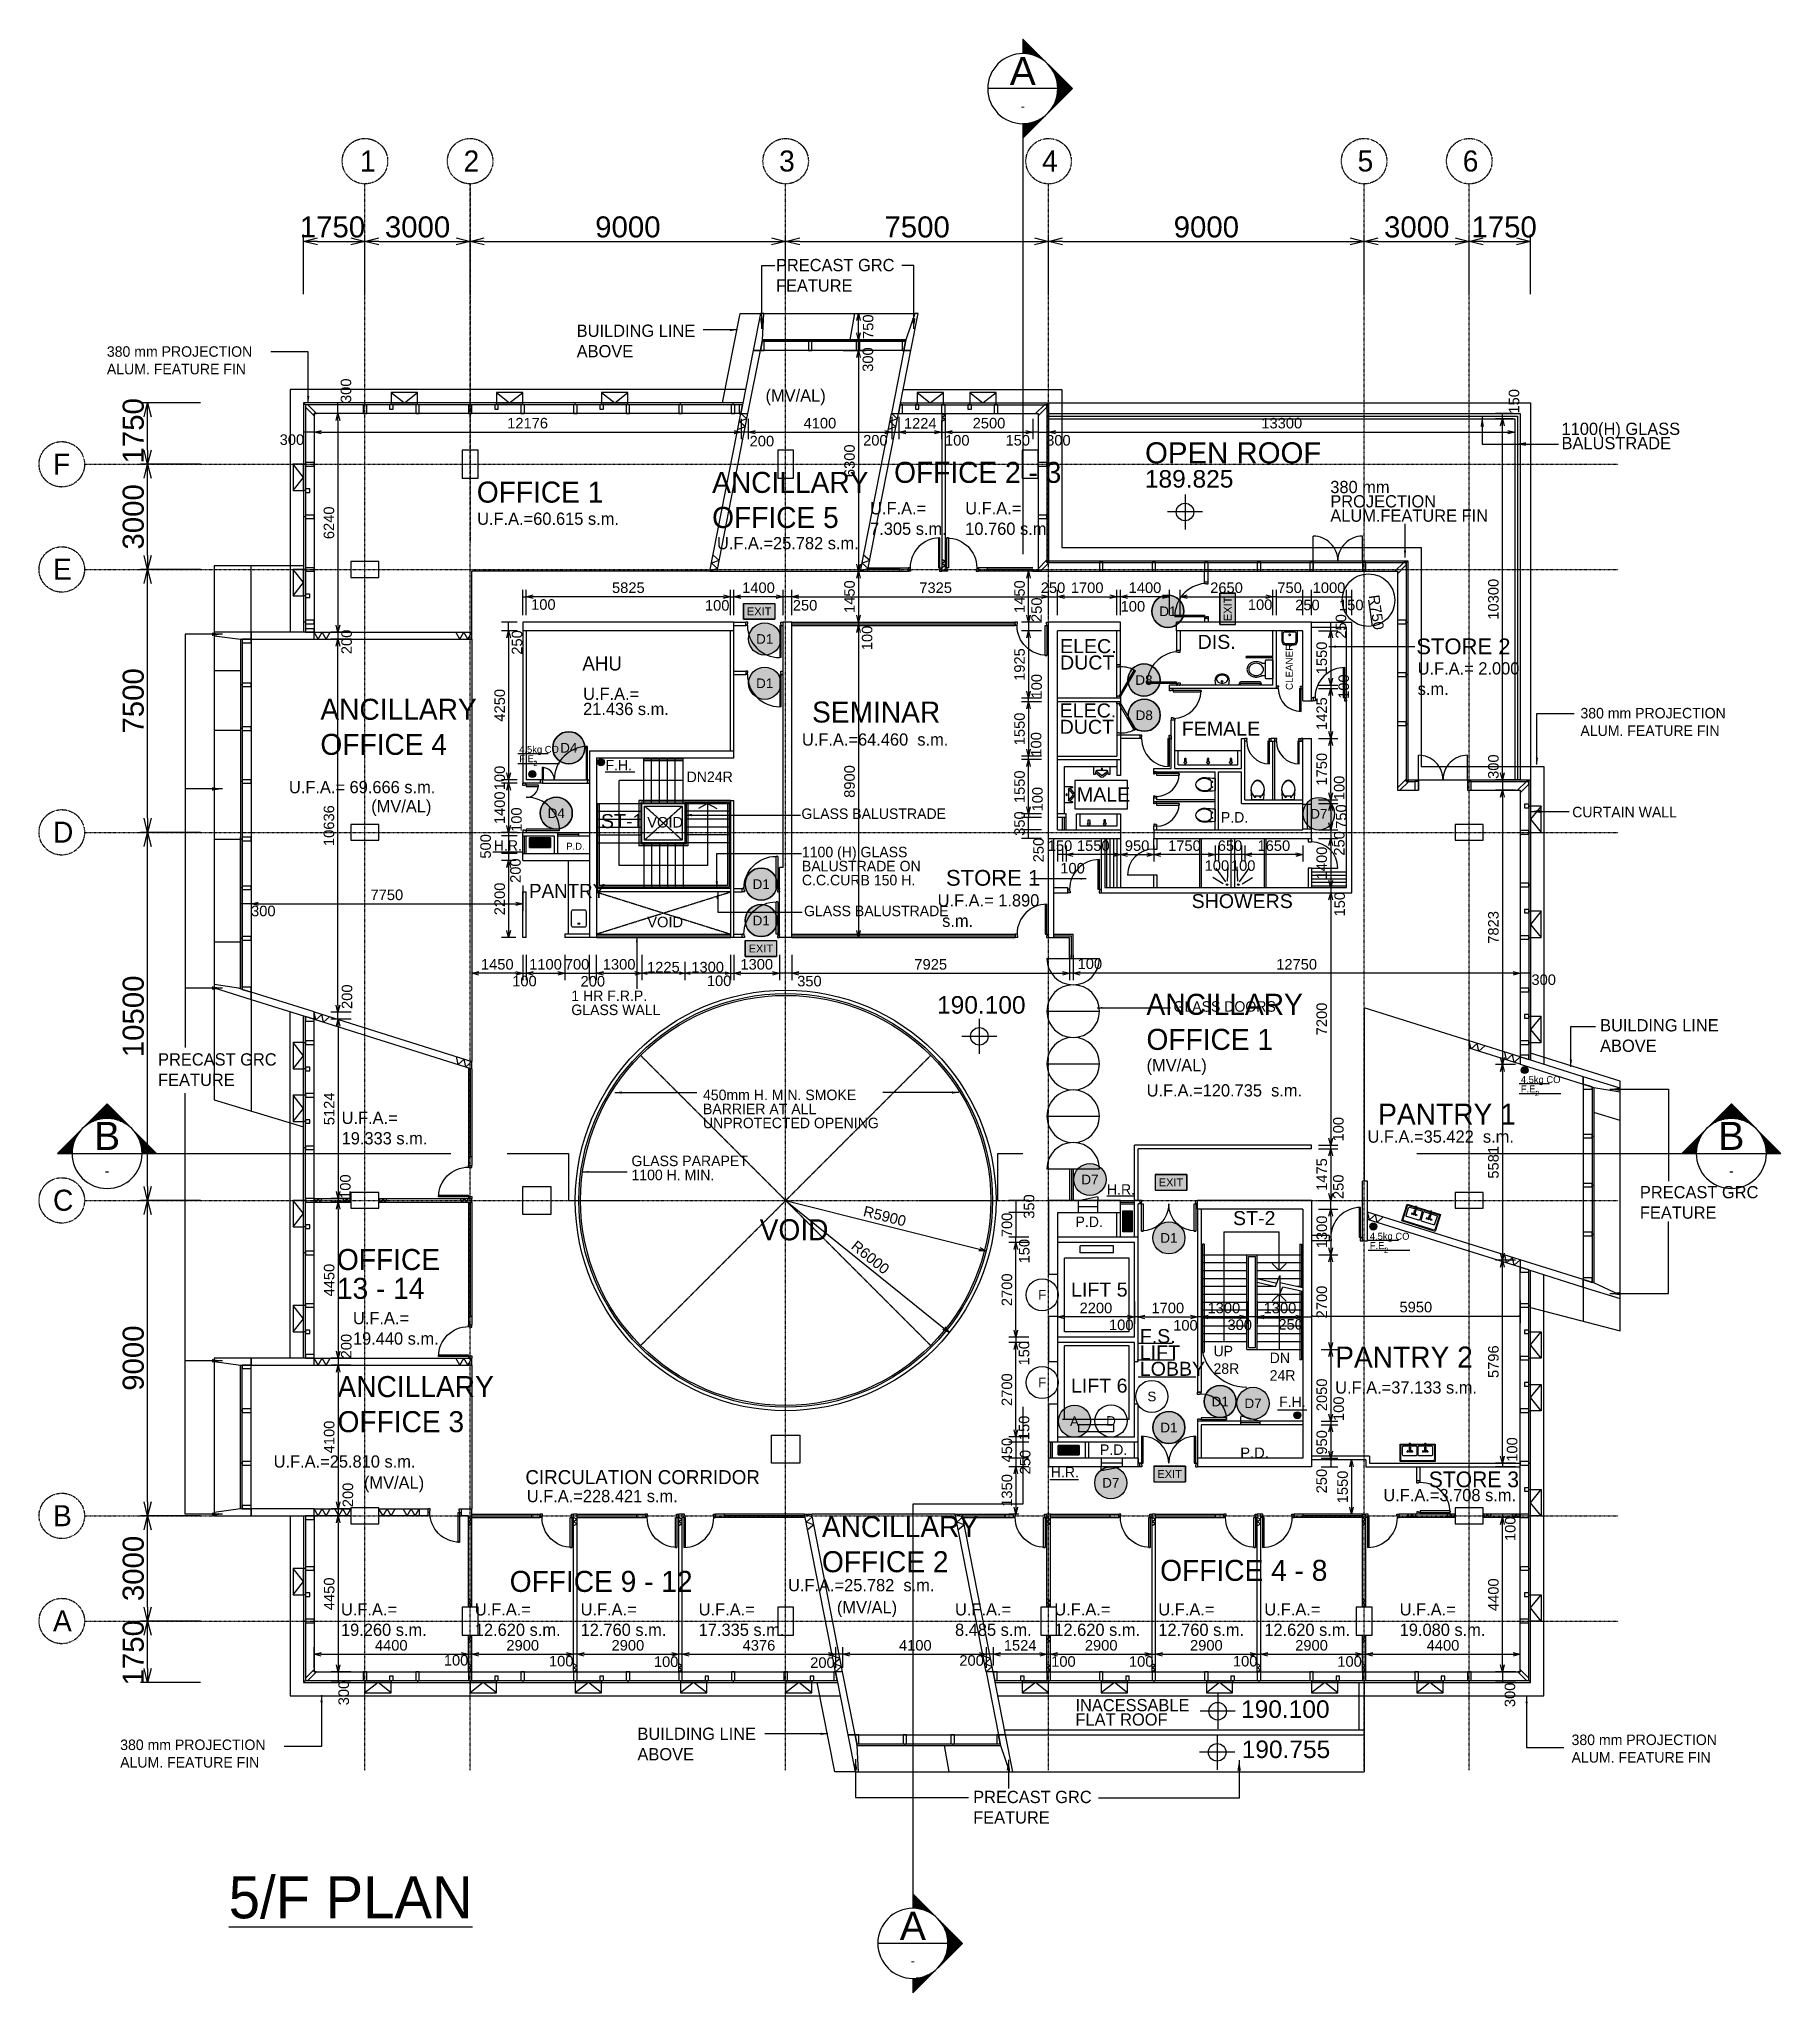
# Model space of a CAD drawing. Header units: millimetres. Extents: x 451 to 50135, y 300 to 56041.
import ezdxf
from ezdxf.enums import TextEntityAlignment as Align

# ---------------------------------------------------------------- set-up
doc = ezdxf.new("R2010")
doc.units = ezdxf.units.MM
doc.linetypes.add('CENTER', pattern=[50.8, 31.75, -6.35, 6.35, -6.35])
doc.linetypes.add('DASHDOT', pattern=[1, 0.5, -0.25, 0, -0.25])
doc.layers.get('0').update_dxf_attribs({"color": 8})
doc.layers.get('Defpoints').update_dxf_attribs({"color": 8})
for name, color, linetype in [('DLN020__', 8, 'DASHDOT'), ('DLN030', 8, 'Continuous'), ('DLN030_1', 8, 'Continuous'), ('DLN032__', 8, 'Continuous'), ('DLN040__', 8, 'Continuous'), ('DLN041_1', 8, 'Continuous'), ('DLN041__', 8, 'Continuous'), ('DLN052__', 8, 'Continuous'), ('DLN061__1', 8, 'Continuous'), ('DLN210__', 8, 'Continuous'), ('DLN220__', 8, 'Continuous'), ('DLN228__', 8, 'Continuous'), ('DLN240__', 8, 'Continuous'), ('DLN280__', 8, 'Continuous'), ('DLN314__', 8, 'Continuous'), ('DLN315__', 8, 'Continuous'), ('DLN324__', 8, 'Continuous'), ('DLN325-1', 8, 'Continuous'), ('DLN325__', 8, 'Continuous'), ('DLN327__', 8, 'CENTER'), ('DLN580__', 8, 'Continuous'), ('DLN581__', 8, 'Continuous'), ('DLN583__', 8, 'Continuous'), ('DLN661__', 8, 'Continuous'), ('DLN740__', 8, 'Continuous'), ('FITBATH', 8, 'Continuous'), ('FITDOOR', 8, 'Continuous'), ('FS-10', 8, 'Continuous'), ('LEVEL', 8, 'Continuous'), ('MARK', 8, 'Continuous')]:
    doc.layers.add(name, color=color, linetype=linetype)
doc.styles.add('A_IAS_GRID$0$Standard', font='txt')
doc.styles.add('ROMANS', font='swissl.ttf')
doc.styles.get("Standard").update_dxf_attribs({"font": 'arial.ttf'})
doc.styles.add('SWIS721LT450', font='swissl.ttf')
doc.styles.add('SWIS721LT750', font='swissl.ttf')
doc.dimstyles.new('INTDIM', dxfattribs={"dimscale": 200, "dimtxt": 2.25, "dimasz": 1.5, "dimexe": 1, "dimexo": 0, "dimgap": 1, "dimtad": 1, "dimdec": 0, "dimrnd": 1, "dimzin": 1, "dimdsep": 46, "dimtxsty": 'SWIS721LT450', "dimcen": 1, "dimclrd": 256, "dimclre": 256, "dimclrt": 256, "dimaunit": 1, "dimadec": 3, "dimazin": 0, "dimtfac": 1, "dimtdec": 0, "dimtix": 1, "dimtmove": 2, "dimatfit": 0, "dimfxl": 1, "dimtolj": 1, "dimtzin": 0, "dimarcsym": 0})

msp = doc.modelspace()

# ---------------------------------------------------------------- texts
at = {"layer": 'DLN020__', "char_height": 600, "width": 17069.008, "attachment_point": 1, "style": 'A_IAS_GRID$0$Standard'}
for s, insert in [('1', (9603.2, 52862.7)), ('2', (12559.8, 52862.7)), ('3', (21559.8, 52862.7)), ('4', (29059.8, 52862.7)), ('5', (38059.8, 52862.7)), ('6', (41059.8, 52862.7)), ('F', (848, 44215)), ('E', (848, 41215)), ('D', (848, 33715)), ('C', (848, 23215)), ('B', (848, 14215)), ('A', (848, 11215))]:
    msp.add_mtext(s, dxfattribs=dict(at, insert=insert))
at = {"layer": 'DLN032__', "style": 'SWIS721LT750'}
for p in [(17797.5, 33547.9), (17797.5, 30701.9)]:
    msp.add_text('VOID', height=300, dxfattribs=at).set_placement(p)
at = {"layer": 'DLN040__', "style": 'SWIS721LT750'}
for s, insert, char_height, width, attachment_point in [('{\\fUnivers|b0|i0|c0|p34;PRECAST GRC FEATURE}', (21469.6, 48830.2), 350, 4317.27, 7), ('{\\fUnivers|b0|i0|c0|p34;BUILDING LINE ABOVE}', (15785.4, 46956.7), 350, 4317.27, 7), ('{\\fUnivers|b0|i0|c0|p34;380 mm PROJECTION ALUM. FEATURE FIN}', (2385.1, 46472.6), 300, 4867.131, 7), ('{\\fUnivers|b0|i0|c0|p34;380 mm PROJECTION ALUM. FEATURE FIN}', (44416.2, 36155.8), 300, 4867.131, 7), ('{\\fUnivers|b0|i0|c0|p34;DN24R}', (18922.5, 35141.9), 300, 2344.012, 1), ('{\\fUnivers|b0|i0|c0|p34;BUILDING LINE ABOVE}', (44977.2, 27142.3), 350, 4317.27, 7), ('{\\fUnivers|b0|i0|c0|p34;PRECAST GRC FEATURE}', (3846.1, 26168.8), 350, 4317.27, 7), ('{\\fUnivers|b0|i0|c0|p34;PRECAST GRC FEATURE}', (46112.5, 22381.4), 350, 4317.27, 7), ('{\\fUnivers|b0|i0|c0|p34;UP 28R}', (33949.1, 18762), 300, 848.313, 1), ('{\\fUnivers|b0|i0|c0|p34;DN 24R}', (35552.7, 18567), 300, 848.313, 1), ('{\\fUnivers|b0|i0|c0|p34;BUILDING LINE ABOVE}', (17519.5, 6930), 350, 4317.27, 7), ('{\\fUnivers|b0|i0|c0|p34;380 mm PROJECTION ALUM. FEATURE FIN}', (2765.1, 6724.6), 300, 4867.131, 7), ('{\\fUnivers|b0|i0|c0|p34;380 mm PROJECTION ALUM. FEATURE FIN}', (44163.4, 6866.9), 300, 4867.131, 7), ('{\\fUnivers|b0|i0|c0|p34;PRECAST GRC FEATURE}', (27095, 5127.7), 350, 4317.27, 7), ('{\\fUnivers|b0|i0|c0|p34;\\L5/F PLAN}', (5860.4, 2411.3), 1200, 19692, 7)]:
    msp.add_mtext(s, dxfattribs=dict(at, insert=insert, char_height=char_height, width=width, attachment_point=attachment_point))
for s, insert, char_height, width, attachment_point, line_spacing_factor in [('{\\fUnivers|b0|i0|c0|p34;1100(H) GLASS\\PBALUSTRADE}', (43877.8, 44333.9), 350, 4317.27, 7, 0.7), ('{\\fUnivers|b0|i0|c0|p34;380 mm\\PPROJECTION ALUM.FEATURE FIN}', (37281.8, 42265.7), 350, 5499.943, 7, 0.7), ('{\\fUnivers|b0|i0|c0|p34;GLASS BALUSTRADE}', (22195.8, 34091.9), 300, 4495.469, 1, 0.8), ('{\\fUnivers|b0|i0|c0|p34;CURTAIN WALL}', (44182.9, 33834), 300, 4867.131, 7, 0.7), ('{\\fUnivers|b0|i0|c0|p34;1100 (H) GLASS BALUSTRADE ON C.C.CURB 150 H.}', (22210, 32997.8), 300, 3765.971, 1, 0.8), ('{\\fUnivers|b0|i0|c0|p34;GLASS BALUSTRADE}', (22270.5, 31318), 300, 4495.469, 1, 0.8), ('{\\fUnivers|b0|i0|c0|p34;1 HR F.R.P. GLASS WALL}', (15633, 28896.8), 300, 3224.571, 1, 0.8), ('{\\fUnivers|b0|i0|c0|p34;GLASS DOORS}', (32808, 28592.6), 300, 3974.268, 1, 0.8), ('{\\fUnivers|b0|i0|c0|p34;450mm H. MIN. SMOKE BARRIER AT ALL UNPROTECTED OPENING}', (19387.8, 24965), 300, 5359.373, 7, 0.8), ('{\\fUnivers|b0|i0|c0|p34;GLASS PARAPET 1100 H. MIN.}', (17347.5, 24186.8), 300, 3974.268, 1, 0.8)]:
    msp.add_mtext(s, dxfattribs=dict(at, insert=insert, char_height=char_height, width=width, attachment_point=attachment_point, line_spacing_factor=line_spacing_factor))
at = {"layer": 'DLN041_1', "attachment_point": 7, "style": 'SWIS721LT750'}
for s, insert, char_height, width in [('{\\fUnivers|b0|i0|c0|p34;(MV/AL)}', (21172.8, 45592.3), 350, 9007.441), ('{\\fUnivers|b0|i0|c0|p34;ANCILLARY\\POFFICE 5}', (19649, 42085.5), 600, 13820.26), ('{\\fUnivers|b0|i0|c0|p34;OFFICE 1}', (12936.3, 42808.1), 600, 4465.714), ('{\\fUnivers|b0|i0|c0|p34;U.F.A.=60.615 s.m.}', (12945.8, 42177.6), 350, 9007.441), ('{\\fUnivers|b0|i0|c0|p34;U.F.A.= \\P7.305 s.m.}', (24154.9, 41892.2), 350, 3069.175), ('{\\fUnivers|b0|i0|c0|p34;U.F.A.= \\P10.760 s.m.}', (26868.8, 41892.2), 350, 3069.175), ('{\\fUnivers|b0|i0|c0|p34;U.F.A.=25.782 s.m.}', (19785.9, 41480), 350, 9007.441), ('{\\fUnivers|b0|i0|c0|p34;U.F.A.= 2.000  s.m.}', (39773.9, 37324.2), 350, 3325.117), ('{\\fUnivers|b0|i0|c0|p34;U.F.A.= }', (15968.8, 37181.5), 350, 7280.208), ('{\\fUnivers|b0|i0|c0|p34;ANCILLARY\\POFFICE 4}', (8475.2, 35611.7), 600, 13820.26), ('{\\fUnivers|b0|i0|c0|p34;21.436 s.m.}', (15968.8, 36751), 350, 7280.208), ('{\\fUnivers|b0|i0|c0|p34;SEMINAR}', (22499.4, 36533.6), 600, 4465.714), ('{\\fUnivers|b0|i0|c0|p34;U.F.A.=64.460  s.m.}', (22210.5, 35878.6), 350, 9007.441), ('{\\fUnivers|b0|i0|c0|p34;U.F.A.= 69.666 s.m.}', (7577.7, 34520.3), 350, 9007.441), ('{\\fUnivers|b0|i0|c0|p34;(MV/AL)}', (9925.3, 33875.1), 350, 9007.441), ('{\\fUnivers|b0|i0|c0|p34;U.F.A.= 1.890  s.m.}', (26080.7, 30706.7), 350, 2984.403), ('{\\fUnivers|b0|i0|c0|p34;ANCILLARY\\POFFICE 1}', (32038.2, 27195.1), 600, 13820.26), ('{\\fUnivers|b0|i0|c0|p34;(MV/AL)}', (32041.6, 26486.4), 350, 9007.441), ('{\\fUnivers|b0|i0|c0|p34;U.F.A.=120.735  s.m.}', (32041.6, 25869.1), 350, 9007.441), ('{\\fUnivers|b0|i0|c0|p34;U.F.A.= \\P19.333 s.m.}', (9080.5, 24502.1), 350, 3069.175), ('{\\fUnivers|b0|i0|c0|p34;U.F.A.=35.422  s.m.}', (38343.7, 24550.4), 350, 9007.441), ('{\\fUnivers|b0|i0|c0|p34;OFFICE}', (8946.7, 20915), 600, 4465.714), ('{\\fUnivers|b0|i0|c0|p34;13 - 14}', (8946.7, 20092.7), 600, 4465.714), ('{\\fUnivers|b0|i0|c0|p34;U.F.A.= \\P19.440 s.m.}', (9403.5, 18788.9), 350, 3069.175), ('{\\fUnivers|b0|i0|c0|p34;ANCILLARY\\POFFICE 3}', (8963.5, 16289), 600, 13820.26), ('{\\fUnivers|b0|i0|c0|p34;U.F.A.=37.133 s.m.}', (37420.8, 17393.5), 350, 9007.441), ('{\\fUnivers|b0|i0|c0|p34;U.F.A.=25.810 s.m.}', (7142.3, 15280.7), 350, 9007.441), ('{\\fUnivers|b0|i0|c0|p34;(MV/AL)}', (9718, 14578.2), 350, 9007.441), ('{\\fUnivers|b0|i0|c0|p34;U.F.A.=228.421 s.m.}', (14362.9, 14295.7), 350, 9007.441), ('{\\fUnivers|b0|i0|c0|p34;U.F.A.=3.708 s.m.}', (38795.5, 14323.1), 350, 9007.441), ('{\\fUnivers|b0|i0|c0|p34;ANCILLARY\\POFFICE 2}', (22780.9, 12293.6), 600, 13820.26), ('{\\fUnivers|b0|i0|c0|p34;U.F.A.=25.782  s.m.}', (21814.9, 11753.9), 350, 9007.441), ('{\\fUnivers|b0|i0|c0|p34;U.F.A.= \\P19.260 s.m.}', (9062.6, 10480.5), 350, 3069.175), ('{\\fUnivers|b0|i0|c0|p34;U.F.A.= \\P12.620 s.m.}', (12880.4, 10480.5), 350, 3069.175), ('{\\fUnivers|b0|i0|c0|p34;U.F.A.= \\P12.760 s.m.}', (15897.5, 10480.5), 350, 3069.175), ('{\\fUnivers|b0|i0|c0|p34;U.F.A.= \\P17.335 s.m.}', (19265.8, 10480.5), 350, 3069.175), ('{\\fUnivers|b0|i0|c0|p34;(MV/AL)}', (23208.3, 11021.5), 350, 9007.441), ('{\\fUnivers|b0|i0|c0|p34;U.F.A.= \\P8.485 s.m.}', (26577.6, 10480.5), 350, 3069.175), ('{\\fUnivers|b0|i0|c0|p34;U.F.A.= \\P12.620 s.m.}', (29410.2, 10480.5), 350, 3069.175), ('{\\fUnivers|b0|i0|c0|p34;U.F.A.= \\P12.760 s.m.}', (32377.2, 10480.5), 350, 3069.175), ('{\\fUnivers|b0|i0|c0|p34;U.F.A.= \\P12.620 s.m.}', (35400.2, 10480.5), 350, 3069.175), ('{\\fUnivers|b0|i0|c0|p34;U.F.A.= \\P19.080 s.m.}', (39261, 10480.5), 350, 3069.175)]:
    msp.add_mtext(s, dxfattribs=dict(at, insert=insert, char_height=char_height, width=width))
at = {"layer": 'DLN041_1', "char_height": 600, "attachment_point": 7, "style": 'SWIS721LT750'}
for s, insert in [('{\\fUnivers|b0|i0|c0|p34;OFFICE 2 - 3}', (24839.4, 43371.9)), ('{\\fUnivers|b0|i0|c0|p34;OFFICE 9 - 12}', (13874.7, 11732)), ('{\\fUnivers|b0|i0|c0|p34;OFFICE 4 - 8}', (32428.8, 12046.6))]:
    msp.add_mtext(s, dxfattribs=dict(at, insert=insert))
at = {"layer": 'DLN041__', "style": 'SWIS721LT750'}
for s, height, p in [('OPEN ROOF', 600, (31997, 43936.9)), ('DIS.', 400, (33497.6, 38644.4)), ('STORE 2', 450, (39733.7, 38491.5)), ('FEMALE', 400, (33044.8, 36168.3)), ('MALE', 400, (30052.5, 34289.9)), ('STORE 1', 450, (26318.8, 31887)), ('SHOWERS', 400, (33326, 31249.5))]:
    msp.add_text(s, height=height, dxfattribs=at).set_placement(p)
msp.add_text('CLEANER', height=200, rotation=90, dxfattribs=at).set_placement((36212, 37470))
at = {"layer": 'DLN041__', "attachment_point": 7, "line_spacing_factor": 0.7, "style": 'SWIS721LT750'}
for s, insert, char_height, width in [('ELEC. DUCT', (29572.6, 38049.9), 400, 1747.501), ('ELEC. DUCT', (29561.8, 36215.2), 400, 1747.501), ('F.S. LIFT LOBBY', (31847, 17898.8), 400, 1880.638), ('{\\fUnivers|b0|i0|c0|p34;INACESSABLE FLAT ROOF}', (30012.5, 7922.1), 350, 4176.296)]:
    msp.add_mtext(s, dxfattribs=dict(at, insert=insert, char_height=char_height, width=width))
at = {"layer": 'DLN041__', "style": 'SWIS721LT750'}
for s, insert, char_height, width, attachment_point in [('{\\fUnivers|b0|i0|c0|p34;AHU}', (15946.8, 38021), 400, 1747.501, 7), ('ST-1', (16477.4, 33525.2), 400, 1747.501, 7), ('{\\fUnivers|b0|i0|c0|p34;P.D.}', (15491.4, 33112.6), 200, 539.795, 1), ('{\\fUnivers|b0|i0|c0|p34;PANTRY 1}', (38647.4, 25070.8), 600, 4465.714, 7), ('{\\fUnivers|b0|i0|c0|p34;P.D.}', (30013.6, 22449.4), 300, 1310.626, 1), ('ST-2', (34506, 22199.8), 400, 1747.501, 7), ('LIFT 5', (29885.1, 20159.6), 400, 1880.638, 7), ('{\\fUnivers|b0|i0|c0|p34;PANTRY 2}', (37421.9, 18140.5), 600, 4465.714, 7), ('LIFT 6', (29883.4, 17419.3), 400, 1880.638, 7), ('{\\fUnivers|b0|i0|c0|p34;P.D.}', (30710.9, 15947.8), 300, 1310.626, 1), ('P.D.', (34713.8, 15559.7), 300, 1310.626, 7), ('{\\fUnivers|b0|i0|c0|p34;CIRCULATION CORRIDOR }', (14323.7, 14809.3), 400, 14620.35, 7), ('{\\fUnivers|b0|i0|c0|p34;STORE 3}', (40090.1, 14720.2), 450, 3349.286, 7)]:
    msp.add_mtext(s, dxfattribs=dict(at, insert=insert, char_height=char_height, width=width, attachment_point=attachment_point))
at = {"layer": 'DLN041__', "insert": (21005.4, 22371.6), "char_height": 600, "width": 18203.341, "attachment_point": 1}
msp.add_mtext('{\\fUnivers|b0|i0|c0|p34;VOID}', dxfattribs=at)
at = {"layer": 'DLN220__', "ltscale": 0.05, "insert": (14427.5, 31540.3), "char_height": 400, "width": 1747.501, "attachment_point": 7, "style": 'SWIS721LT750'}
msp.add_mtext('{\\fUnivers|b0|i0|c0|p34;PANTRY}', dxfattribs=at)
at = {"layer": 'DLN580__', "char_height": 300, "width": 2017.309, "attachment_point": 7, "style": 'SWIS721LT750'}
for insert in [(13421, 32884.1), (30911.3, 23070.2), (29308.2, 15006.2)]:
    msp.add_mtext('{\\fUnivers|b0|i0|c0|p34;H.R.}', dxfattribs=dict(at, insert=insert))
at = {"layer": 'DLN581__', "char_height": 200, "width": 1224.976, "attachment_point": 7, "line_spacing_factor": 0.8, "style": 'SWIS721LT750'}
for insert in [(14146.7, 35409.5), (42716.1, 25990.2), (38409, 21520)]:
    msp.add_mtext('{\\fUnivers|b0|i0|c0|p34;4.5kg CO  F.E.}', dxfattribs=dict(at, insert=insert))
at = {"layer": 'DLN581__', "attachment_point": 7, "style": 'SWIS721LT750'}
for s, insert, char_height, width in [('{\\fUnivers|b0|i0|c0|p34;2}', (14552.2, 35303), 150, 179.706), ('{\\fUnivers|b0|i0|c0|p34;F.H.}', (16607.1, 35176.8), 300, 1747.929), ('{\\fUnivers|b0|i0|c0|p34;2}', (43121.6, 25883.8), 150, 179.706), ('{\\fUnivers|b0|i0|c0|p34;2}', (38814.5, 21413.5), 150, 179.706), ('{\\fUnivers|b0|i0|c0|p34;F.H.}', (35820.8, 17013.8), 300, 1747.929)]:
    msp.add_mtext(s, dxfattribs=dict(at, insert=insert, char_height=char_height, width=width))
at = {"layer": 'DLN583__', "insert": (13421, 32884.1), "char_height": 300, "width": 2017.309, "attachment_point": 7, "style": 'SWIS721LT750'}
msp.add_mtext('{\\fUnivers|b0|i0|c0|p34;H.R.}', dxfattribs=at)

# ---------------------------------------------------------------- blocks, each defined once
blk = doc.blocks.new('DRNO')
at = {"layer": 'MARK'}
blk.add_circle((0, 0), 1, dxfattribs=at)
at = {"layer": 'MARK', "style": 'ROMANS'}
blk.add_attdef('DRNO', text='', height=0.6, dxfattribs=at).set_placement((0, 0), align=Align.MIDDLE)
blk = doc.blocks.new('DIMARR')
for p, q in [((-1, 0.25), (0, 0)), ((-1, 0), (0, 0)), ((0, 0), (-1, -0.25))]:
    blk.add_line(p, q)
blk = doc.blocks.new('*D130')
at = {"layer": 'Defpoints', "color": 0, "transparency": 16777216}
for p in [(12746, 50270), (9746, 48562), (12746, 48562)]:
    blk.add_point(p, dxfattribs=at)
at = {"layer": 'DLN030_1', "lineweight": -2, "transparency": 16777216}
for p, q in [((9746, 48762), (9746, 50470)), ((10146, 50270), (12346, 50270)), ((12746, 48762), (12746, 50470))]:
    blk.add_line(p, q, dxfattribs=at)
at = {"layer": 'DLN030_1', "lineweight": -2, "transparency": 16777216, "xscale": 400, "yscale": 400, "zscale": 400, "rotation": 180}
blk.add_blockref('DIMARR', (9746, 50270), dxfattribs=at)
at = {"layer": 'DLN030_1', "lineweight": -2, "transparency": 16777216, "xscale": 400, "yscale": 400, "zscale": 400}
blk.add_blockref('DIMARR', (12746, 50270), dxfattribs=at)
at = {"layer": 'DLN030_1', "transparency": 16777216, "insert": (11246, 50678), "char_height": 600, "attachment_point": 5, "style": 'SWIS721LT450'}
blk.add_mtext('\\A1;3000', dxfattribs=at)
blk = doc.blocks.new('*D131')
at = {"layer": 'Defpoints', "color": 0, "transparency": 16777216}
for p in [(21746, 50270), (12746, 48562), (21746, 48562)]:
    blk.add_point(p, dxfattribs=at)
at = {"layer": 'DLN030_1', "lineweight": -2, "transparency": 16777216}
for p, q in [((12746, 48762), (12746, 50470)), ((13146, 50270), (21346, 50270)), ((21746, 48762), (21746, 50470))]:
    blk.add_line(p, q, dxfattribs=at)
at = {"layer": 'DLN030_1', "lineweight": -2, "transparency": 16777216, "xscale": 400, "yscale": 400, "zscale": 400, "rotation": 180}
blk.add_blockref('DIMARR', (12746, 50270), dxfattribs=at)
at = {"layer": 'DLN030_1', "lineweight": -2, "transparency": 16777216, "xscale": 400, "yscale": 400, "zscale": 400}
blk.add_blockref('DIMARR', (21746, 50270), dxfattribs=at)
at = {"layer": 'DLN030_1', "transparency": 16777216, "insert": (17246, 50678), "char_height": 600, "attachment_point": 5, "style": 'SWIS721LT450'}
blk.add_mtext('\\A1;9000', dxfattribs=at)
blk = doc.blocks.new('*D132')
at = {"layer": 'Defpoints', "color": 0, "transparency": 16777216}
for p in [(29246, 50270), (21746, 48562), (29246, 48862)]:
    blk.add_point(p, dxfattribs=at)
at = {"layer": 'DLN030_1', "lineweight": -2, "transparency": 16777216}
for p, q in [((21746, 48762), (21746, 50470)), ((22146, 50270), (28846, 50270)), ((29246, 49062), (29246, 50470))]:
    blk.add_line(p, q, dxfattribs=at)
at = {"layer": 'DLN030_1', "lineweight": -2, "transparency": 16777216, "xscale": 400, "yscale": 400, "zscale": 400, "rotation": 180}
blk.add_blockref('DIMARR', (21746, 50270), dxfattribs=at)
at = {"layer": 'DLN030_1', "lineweight": -2, "transparency": 16777216, "xscale": 400, "yscale": 400, "zscale": 400}
blk.add_blockref('DIMARR', (29246, 50270), dxfattribs=at)
at = {"layer": 'DLN030_1', "transparency": 16777216, "insert": (25496, 50678), "char_height": 600, "attachment_point": 5, "style": 'SWIS721LT450'}
blk.add_mtext('\\A1;7500', dxfattribs=at)
blk = doc.blocks.new('*D133')
at = {"layer": 'Defpoints', "color": 0, "transparency": 16777216}
for p in [(38246, 50270), (29246, 48562), (38246, 48562)]:
    blk.add_point(p, dxfattribs=at)
at = {"layer": 'DLN030_1', "lineweight": -2, "transparency": 16777216}
for p, q in [((29246, 48762), (29246, 50470)), ((29646, 50270), (37846, 50270)), ((38246, 48762), (38246, 50470))]:
    blk.add_line(p, q, dxfattribs=at)
at = {"layer": 'DLN030_1', "lineweight": -2, "transparency": 16777216, "xscale": 400, "yscale": 400, "zscale": 400, "rotation": 180}
blk.add_blockref('DIMARR', (29246, 50270), dxfattribs=at)
at = {"layer": 'DLN030_1', "lineweight": -2, "transparency": 16777216, "xscale": 400, "yscale": 400, "zscale": 400}
blk.add_blockref('DIMARR', (38246, 50270), dxfattribs=at)
at = {"layer": 'DLN030_1', "transparency": 16777216, "insert": (33746, 50678), "char_height": 600, "attachment_point": 5, "style": 'SWIS721LT450'}
blk.add_mtext('\\A1;9000', dxfattribs=at)
blk = doc.blocks.new('*D134')
at = {"layer": 'Defpoints', "color": 0, "transparency": 16777216}
for p in [(41246, 50270), (38246, 48562), (41246, 48562)]:
    blk.add_point(p, dxfattribs=at)
at = {"layer": 'DLN030_1', "lineweight": -2, "transparency": 16777216}
for p, q in [((38246, 48762), (38246, 50470)), ((38646, 50270), (40846, 50270)), ((41246, 48762), (41246, 50470))]:
    blk.add_line(p, q, dxfattribs=at)
at = {"layer": 'DLN030_1', "lineweight": -2, "transparency": 16777216, "xscale": 400, "yscale": 400, "zscale": 400, "rotation": 180}
blk.add_blockref('DIMARR', (38246, 50270), dxfattribs=at)
at = {"layer": 'DLN030_1', "lineweight": -2, "transparency": 16777216, "xscale": 400, "yscale": 400, "zscale": 400}
blk.add_blockref('DIMARR', (41246, 50270), dxfattribs=at)
at = {"layer": 'DLN030_1', "transparency": 16777216, "insert": (39746, 50678), "char_height": 600, "attachment_point": 5, "style": 'SWIS721LT450'}
blk.add_mtext('\\A1;3000', dxfattribs=at)
blk = doc.blocks.new('*D135')
at = {"layer": 'Defpoints', "color": 0, "transparency": 16777216}
for p in [(3548, 13910), (5257, 13910), (5257, 10910)]:
    blk.add_point(p, dxfattribs=at)
at = {"layer": 'DLN030_1', "lineweight": -2, "transparency": 16777216}
for p, q in [((5057, 13910), (3348, 13910)), ((3548, 11310), (3548, 13510)), ((5057, 10910), (3348, 10910))]:
    blk.add_line(p, q, dxfattribs=at)
at = {"layer": 'DLN030_1', "lineweight": -2, "transparency": 16777216, "xscale": 400, "yscale": 400, "zscale": 400}
for p, rotation in [((3548, 13910), 90), ((3548, 10910), 270)]:
    blk.add_blockref('DIMARR', p, dxfattribs=dict(at, rotation=rotation))
at = {"layer": 'DLN030_1', "transparency": 16777216, "insert": (3140, 12410), "char_height": 600, "attachment_point": 5, "rotation": 90, "style": 'SWIS721LT450'}
blk.add_mtext('\\A1;3000', dxfattribs=at)
blk = doc.blocks.new('*D136')
at = {"layer": 'Defpoints', "color": 0, "transparency": 16777216}
for p in [(3548, 22910), (5257, 22910), (5257, 13910)]:
    blk.add_point(p, dxfattribs=at)
at = {"layer": 'DLN030_1', "lineweight": -2, "transparency": 16777216}
for p, q in [((5057, 22910), (3348, 22910)), ((3548, 14310), (3548, 22510)), ((5057, 13910), (3348, 13910))]:
    blk.add_line(p, q, dxfattribs=at)
at = {"layer": 'DLN030_1', "lineweight": -2, "transparency": 16777216, "xscale": 400, "yscale": 400, "zscale": 400}
for p, rotation in [((3548, 22910), 90), ((3548, 13910), 270)]:
    blk.add_blockref('DIMARR', p, dxfattribs=dict(at, rotation=rotation))
at = {"layer": 'DLN030_1', "transparency": 16777216, "insert": (3140, 18410), "char_height": 600, "attachment_point": 5, "rotation": 90, "style": 'SWIS721LT450'}
blk.add_mtext('\\A1;9000', dxfattribs=at)
blk = doc.blocks.new('*D137')
at = {"layer": 'Defpoints', "color": 0, "transparency": 16777216}
for p in [(3548, 33410), (5257, 33410), (5257, 22910)]:
    blk.add_point(p, dxfattribs=at)
at = {"layer": 'DLN030_1', "lineweight": -2, "transparency": 16777216}
for p, q in [((5057, 33410), (3348, 33410)), ((3548, 23310), (3548, 33010)), ((5057, 22910), (3348, 22910))]:
    blk.add_line(p, q, dxfattribs=at)
at = {"layer": 'DLN030_1', "lineweight": -2, "transparency": 16777216, "xscale": 400, "yscale": 400, "zscale": 400}
for p, rotation in [((3548, 33410), 90), ((3548, 22910), 270)]:
    blk.add_blockref('DIMARR', p, dxfattribs=dict(at, rotation=rotation))
at = {"layer": 'DLN030_1', "transparency": 16777216, "insert": (3140, 28160), "char_height": 600, "attachment_point": 5, "rotation": 90, "style": 'SWIS721LT450'}
blk.add_mtext('\\A1;10500', dxfattribs=at)
blk = doc.blocks.new('*D138')
at = {"layer": 'Defpoints', "color": 0, "transparency": 16777216}
for p in [(3548, 40910), (5257, 40910), (5257, 33410)]:
    blk.add_point(p, dxfattribs=at)
at = {"layer": 'DLN030_1', "lineweight": -2, "transparency": 16777216}
for p, q in [((5057, 40910), (3348, 40910)), ((3548, 33810), (3548, 40510)), ((5057, 33410), (3348, 33410))]:
    blk.add_line(p, q, dxfattribs=at)
at = {"layer": 'DLN030_1', "lineweight": -2, "transparency": 16777216, "xscale": 400, "yscale": 400, "zscale": 400}
for p, rotation in [((3548, 40910), 90), ((3548, 33410), 270)]:
    blk.add_blockref('DIMARR', p, dxfattribs=dict(at, rotation=rotation))
at = {"layer": 'DLN030_1', "transparency": 16777216, "insert": (3140, 37160), "char_height": 600, "attachment_point": 5, "rotation": 90, "style": 'SWIS721LT450'}
blk.add_mtext('\\A1;7500', dxfattribs=at)
blk = doc.blocks.new('*D139')
at = {"layer": 'Defpoints', "color": 0, "transparency": 16777216}
for p in [(3548, 43910), (5257, 43910), (5257, 40910)]:
    blk.add_point(p, dxfattribs=at)
at = {"layer": 'DLN030_1', "lineweight": -2, "transparency": 16777216}
for p, q in [((5057, 43910), (3348, 43910)), ((3548, 41310), (3548, 43510)), ((5057, 40910), (3348, 40910))]:
    blk.add_line(p, q, dxfattribs=at)
at = {"layer": 'DLN030_1', "lineweight": -2, "transparency": 16777216, "xscale": 400, "yscale": 400, "zscale": 400}
for p, rotation in [((3548, 43910), 90), ((3548, 40910), 270)]:
    blk.add_blockref('DIMARR', p, dxfattribs=dict(at, rotation=rotation))
at = {"layer": 'DLN030_1', "transparency": 16777216, "insert": (3140, 42410), "char_height": 600, "attachment_point": 5, "rotation": 90, "style": 'SWIS721LT450'}
blk.add_mtext('\\A1;3000', dxfattribs=at)
blk = doc.blocks.new('*D140')
at = {"layer": 'Defpoints', "color": 0, "transparency": 16777216}
for p in [(9746, 50270), (7996, 48562), (9746, 48562)]:
    blk.add_point(p, dxfattribs=at)
at = {"layer": 'DLN030_1', "lineweight": -2, "transparency": 16777216}
for p, q in [((7996, 48762), (7996, 50470)), ((8396, 50270), (9346, 50270)), ((9746, 48762), (9746, 50470))]:
    blk.add_line(p, q, dxfattribs=at)
at = {"layer": 'DLN030_1', "lineweight": -2, "transparency": 16777216, "xscale": 400, "yscale": 400, "zscale": 400, "rotation": 180}
blk.add_blockref('DIMARR', (7996, 50270), dxfattribs=at)
at = {"layer": 'DLN030_1', "lineweight": -2, "transparency": 16777216, "xscale": 400, "yscale": 400, "zscale": 400}
blk.add_blockref('DIMARR', (9746, 50270), dxfattribs=at)
at = {"layer": 'DLN030_1', "transparency": 16777216, "insert": (8819, 50678), "char_height": 600, "attachment_point": 5, "style": 'SWIS721LT450'}
blk.add_mtext('\\A1;1750', dxfattribs=at)
blk = doc.blocks.new('*D141')
at = {"layer": 'Defpoints', "color": 0, "transparency": 16777216}
for p in [(42996, 50270), (41246, 48562), (42996, 48562)]:
    blk.add_point(p, dxfattribs=at)
at = {"layer": 'DLN030_1', "lineweight": -2, "transparency": 16777216}
for p, q in [((41246, 48762), (41246, 50470)), ((41646, 50270), (42596, 50270)), ((42996, 48762), (42996, 50470))]:
    blk.add_line(p, q, dxfattribs=at)
at = {"layer": 'DLN030_1', "lineweight": -2, "transparency": 16777216, "xscale": 400, "yscale": 400, "zscale": 400, "rotation": 180}
blk.add_blockref('DIMARR', (41246, 50270), dxfattribs=at)
at = {"layer": 'DLN030_1', "lineweight": -2, "transparency": 16777216, "xscale": 400, "yscale": 400, "zscale": 400}
blk.add_blockref('DIMARR', (42996, 50270), dxfattribs=at)
at = {"layer": 'DLN030_1', "transparency": 16777216, "insert": (42239, 50678), "char_height": 600, "attachment_point": 5, "style": 'SWIS721LT450'}
blk.add_mtext('\\A1;1750', dxfattribs=at)
blk = doc.blocks.new('*D142')
at = {"layer": 'Defpoints', "color": 0, "transparency": 16777216}
for p in [(3548, 45660), (5257, 45660), (5257, 43910)]:
    blk.add_point(p, dxfattribs=at)
at = {"layer": 'DLN030_1', "lineweight": -2, "transparency": 16777216}
for p, q in [((5057, 45660), (3348, 45660)), ((3548, 44310), (3548, 45260)), ((5057, 43910), (3348, 43910))]:
    blk.add_line(p, q, dxfattribs=at)
at = {"layer": 'DLN030_1', "lineweight": -2, "transparency": 16777216, "xscale": 400, "yscale": 400, "zscale": 400}
for p, rotation in [((3548, 45660), 90), ((3548, 43910), 270)]:
    blk.add_blockref('DIMARR', p, dxfattribs=dict(at, rotation=rotation))
at = {"layer": 'DLN030_1', "transparency": 16777216, "insert": (3140, 44866), "char_height": 600, "attachment_point": 5, "rotation": 90, "style": 'SWIS721LT450'}
blk.add_mtext('\\A1;1750', dxfattribs=at)
blk = doc.blocks.new('*D143')
at = {"layer": 'Defpoints', "color": 0, "transparency": 16777216}
for p in [(3548, 10910), (5257, 10910), (5257, 9160)]:
    blk.add_point(p, dxfattribs=at)
at = {"layer": 'DLN030_1', "lineweight": -2, "transparency": 16777216}
for p, q in [((5057, 10910), (3348, 10910)), ((3548, 9560), (3548, 10510)), ((5057, 9160), (3348, 9160))]:
    blk.add_line(p, q, dxfattribs=at)
at = {"layer": 'DLN030_1', "lineweight": -2, "transparency": 16777216, "xscale": 400, "yscale": 400, "zscale": 400}
for p, rotation in [((3548, 10910), 90), ((3548, 9160), 270)]:
    blk.add_blockref('DIMARR', p, dxfattribs=dict(at, rotation=rotation))
at = {"layer": 'DLN030_1', "transparency": 16777216, "insert": (3140, 10006), "char_height": 600, "attachment_point": 5, "rotation": 90, "style": 'SWIS721LT450'}
blk.add_mtext('\\A1;1750', dxfattribs=at)
blk = doc.blocks.new('*D144')
at = {"layer": 'Defpoints', "color": 0, "transparency": 16777216}
for p in [(12796, 30112), (14246, 30112), (12796, 29389)]:
    blk.add_point(p, dxfattribs=at)
at = {"layer": 'DLN030', "lineweight": -2, "transparency": 16777216}
for p, q in [((12796, 29912), (12796, 29189)), ((14246, 29912), (14246, 29189)), ((14046, 29389), (12996, 29389))]:
    blk.add_line(p, q, dxfattribs=at)
at = {"layer": 'DLN030', "lineweight": -2, "transparency": 16777216, "xscale": 200, "yscale": 200, "zscale": 200, "rotation": 180}
blk.add_blockref('DIMARR', (12796, 29389), dxfattribs=at)
at = {"layer": 'DLN030', "lineweight": -2, "transparency": 16777216, "xscale": 200, "yscale": 200, "zscale": 200}
blk.add_blockref('DIMARR', (14246, 29389), dxfattribs=at)
at = {"layer": 'DLN030', "transparency": 16777216, "insert": (13521, 29643), "char_height": 300, "attachment_point": 5, "style": 'SWIS721LT450'}
blk.add_mtext('\\A1;1450', dxfattribs=at)
blk = doc.blocks.new('*D145')
at = {"layer": 'Defpoints', "color": 0, "transparency": 16777216}
for p in [(6496, 32094, 0), (14246, 32094), (14246, 31370)]:
    blk.add_point(p, dxfattribs=at)
at = {"layer": 'DLN030', "lineweight": -2, "transparency": 16777216}
for p, q in [((6496, 31894), (6496, 31170)), ((14246, 31894), (14246, 31170)), ((6696, 31370), (14046, 31370))]:
    blk.add_line(p, q, dxfattribs=at)
at = {"layer": 'DLN030', "lineweight": -2, "transparency": 16777216, "xscale": 200, "yscale": 200, "zscale": 200, "rotation": 180}
blk.add_blockref('DIMARR', (6496, 31370), dxfattribs=at)
at = {"layer": 'DLN030', "lineweight": -2, "transparency": 16777216, "xscale": 200, "yscale": 200, "zscale": 200}
blk.add_blockref('DIMARR', (14246, 31370), dxfattribs=at)
at = {"layer": 'DLN030', "transparency": 16777216, "insert": (10371, 31625), "char_height": 300, "attachment_point": 5, "style": 'SWIS721LT450'}
blk.add_mtext('\\A1;7750', dxfattribs=at)
blk = doc.blocks.new('*D146')
at = {"layer": 'Defpoints', "color": 0, "transparency": 16777216}
for p in [(6196, 32094), (6496, 32094, 0), (6196, 31370)]:
    blk.add_point(p, dxfattribs=at)
at = {"layer": 'DLN030', "lineweight": -2, "transparency": 16777216}
for p, q in [((6196, 31894), (6196, 31170)), ((6496, 31894), (6496, 31170)), ((6496, 31370), (6196, 31370))]:
    blk.add_line(p, q, dxfattribs=at)
at = {"layer": 'DLN030', "transparency": 16777216, "insert": (6847, 31165), "char_height": 300, "attachment_point": 5, "style": 'SWIS721LT450'}
blk.add_mtext('\\A1;300', dxfattribs=at)
blk = doc.blocks.new('*D147')
at = {"layer": 'Defpoints', "color": 0, "transparency": 16777216}
for p in [(21571, 30112), (21921, 30112), (21571, 29389)]:
    blk.add_point(p, dxfattribs=at)
at = {"layer": 'DLN030', "lineweight": -2, "transparency": 16777216}
for p, q in [((21571, 29912), (21571, 29189)), ((21921, 29912), (21921, 29189)), ((21921, 29389), (21571, 29389))]:
    blk.add_line(p, q, dxfattribs=at)
at = {"layer": 'DLN030', "transparency": 16777216, "insert": (22424, 29164), "char_height": 300, "attachment_point": 5, "style": 'SWIS721LT450'}
blk.add_mtext('\\A1;350', dxfattribs=at)
blk = doc.blocks.new('*D148')
at = {"layer": 'Defpoints', "color": 0, "transparency": 16777216}
for p in [(21921, 30112), (29846, 30112), (29846, 29389)]:
    blk.add_point(p, dxfattribs=at)
at = {"layer": 'DLN030', "lineweight": -2, "transparency": 16777216}
for p, q in [((21921, 29912), (21921, 29189)), ((29846, 29912), (29846, 29189)), ((22121, 29389), (29646, 29389))]:
    blk.add_line(p, q, dxfattribs=at)
at = {"layer": 'DLN030', "lineweight": -2, "transparency": 16777216, "xscale": 200, "yscale": 200, "zscale": 200, "rotation": 180}
blk.add_blockref('DIMARR', (21921, 29389), dxfattribs=at)
at = {"layer": 'DLN030', "lineweight": -2, "transparency": 16777216, "xscale": 200, "yscale": 200, "zscale": 200}
blk.add_blockref('DIMARR', (29846, 29389), dxfattribs=at)
at = {"layer": 'DLN030', "transparency": 16777216, "insert": (25884, 29643), "char_height": 300, "attachment_point": 5, "style": 'SWIS721LT450'}
blk.add_mtext('\\A1;7925', dxfattribs=at)
blk = doc.blocks.new('*D149')
at = {"layer": 'Defpoints', "color": 0, "transparency": 16777216}
for p in [(42696, 30115), (42996, 30115), (42696, 29392)]:
    blk.add_point(p, dxfattribs=at)
at = {"layer": 'DLN030', "lineweight": -2, "transparency": 16777216}
for p, q in [((42696, 29915), (42696, 29192)), ((42996, 29915), (42996, 29192)), ((42996, 29392), (42696, 29392))]:
    blk.add_line(p, q, dxfattribs=at)
at = {"layer": 'DLN030', "transparency": 16777216, "insert": (43368, 29204), "char_height": 300, "attachment_point": 5, "style": 'SWIS721LT450'}
blk.add_mtext('\\A1;300', dxfattribs=at)
blk = doc.blocks.new('*D150')
at = {"layer": 'Defpoints', "color": 0, "transparency": 16777216}
for p in [(8296, 45410), (20473, 45410), (20473, 44828)]:
    blk.add_point(p, dxfattribs=at)
at = {"layer": 'DLN030', "lineweight": -2, "transparency": 16777216}
for p, q in [((8296, 45210), (8296, 44628)), ((20473, 45210), (20473, 44628)), ((8496, 44828), (20273, 44828))]:
    blk.add_line(p, q, dxfattribs=at)
at = {"layer": 'DLN030', "lineweight": -2, "transparency": 16777216, "xscale": 200, "yscale": 200, "zscale": 200, "rotation": 180}
blk.add_blockref('DIMARR', (8296, 44828), dxfattribs=at)
at = {"layer": 'DLN030', "lineweight": -2, "transparency": 16777216, "xscale": 200, "yscale": 200, "zscale": 200}
blk.add_blockref('DIMARR', (20473, 44828), dxfattribs=at)
at = {"layer": 'DLN030', "transparency": 16777216, "insert": (14385, 45082), "char_height": 300, "attachment_point": 5, "style": 'SWIS721LT450'}
blk.add_mtext('\\A1;12176', dxfattribs=at)
blk = doc.blocks.new('*D151')
at = {"layer": 'Defpoints', "color": 0, "transparency": 16777216}
for p in [(20473, 45410), (20673, 45410), (20473, 44828)]:
    blk.add_point(p, dxfattribs=at)
at = {"layer": 'DLN030', "lineweight": -2, "transparency": 16777216}
for p, q in [((20473, 45210), (20473, 44628)), ((20673, 45210), (20673, 44628)), ((20673, 44828), (20473, 44828))]:
    blk.add_line(p, q, dxfattribs=at)
at = {"layer": 'DLN030', "transparency": 16777216, "insert": (21068, 44570), "char_height": 300, "attachment_point": 5, "style": 'SWIS721LT450'}
blk.add_mtext('\\A1;200', dxfattribs=at)
blk = doc.blocks.new('*D152')
at = {"layer": 'Defpoints', "color": 0, "transparency": 16777216}
for p in [(20673, 45410), (24773, 45410), (24773, 44828)]:
    blk.add_point(p, dxfattribs=at)
at = {"layer": 'DLN030', "lineweight": -2, "transparency": 16777216}
for p, q in [((20673, 45210), (20673, 44628)), ((24773, 45210), (24773, 44628)), ((20873, 44828), (24573, 44828))]:
    blk.add_line(p, q, dxfattribs=at)
at = {"layer": 'DLN030', "lineweight": -2, "transparency": 16777216, "xscale": 200, "yscale": 200, "zscale": 200, "rotation": 180}
blk.add_blockref('DIMARR', (20673, 44828), dxfattribs=at)
at = {"layer": 'DLN030', "lineweight": -2, "transparency": 16777216, "xscale": 200, "yscale": 200, "zscale": 200}
blk.add_blockref('DIMARR', (24773, 44828), dxfattribs=at)
at = {"layer": 'DLN030', "transparency": 16777216, "insert": (22723, 45082), "char_height": 300, "attachment_point": 5, "style": 'SWIS721LT450'}
blk.add_mtext('\\A1;4100', dxfattribs=at)
blk = doc.blocks.new('*D153')
at = {"layer": 'Defpoints', "color": 0, "transparency": 16777216}
for p in [(24973, 45410), (26196, 45310), (26196, 44828)]:
    blk.add_point(p, dxfattribs=at)
at = {"layer": 'DLN030', "lineweight": -2, "transparency": 16777216}
for p, q in [((24973, 45210), (24973, 44628)), ((25173, 44828), (25996, 44828)), ((26196, 45110), (26196, 44628))]:
    blk.add_line(p, q, dxfattribs=at)
at = {"layer": 'DLN030', "lineweight": -2, "transparency": 16777216, "xscale": 200, "yscale": 200, "zscale": 200, "rotation": 180}
blk.add_blockref('DIMARR', (24973, 44828), dxfattribs=at)
at = {"layer": 'DLN030', "lineweight": -2, "transparency": 16777216, "xscale": 200, "yscale": 200, "zscale": 200}
blk.add_blockref('DIMARR', (26196, 44828), dxfattribs=at)
at = {"layer": 'DLN030', "transparency": 16777216, "insert": (25585, 45078), "char_height": 300, "attachment_point": 5, "style": 'SWIS721LT450'}
blk.add_mtext('\\A1;1224', dxfattribs=at)
blk = doc.blocks.new('*D154')
at = {"layer": 'Defpoints', "color": 0, "transparency": 16777216}
for p in [(28796, 45410), (28946, 45410), (28796, 44828)]:
    blk.add_point(p, dxfattribs=at)
at = {"layer": 'DLN030', "lineweight": -2, "transparency": 16777216}
for p, q in [((28796, 45210), (28796, 44628)), ((28946, 45210), (28946, 44628)), ((28946, 44828), (28796, 44828))]:
    blk.add_line(p, q, dxfattribs=at)
at = {"layer": 'DLN030', "transparency": 16777216, "insert": (28367, 44593), "char_height": 300, "attachment_point": 5, "style": 'SWIS721LT450'}
blk.add_mtext('\\A1;150', dxfattribs=at)
blk = doc.blocks.new('*D155')
at = {"layer": 'Defpoints', "color": 0, "transparency": 16777216}
for p in [(29246, 45410), (42546, 45410), (42546, 44828)]:
    blk.add_point(p, dxfattribs=at)
at = {"layer": 'DLN030', "lineweight": -2, "transparency": 16777216}
for p, q in [((29246, 45210), (29246, 44628)), ((42546, 45210), (42546, 44628)), ((29446, 44828), (42346, 44828))]:
    blk.add_line(p, q, dxfattribs=at)
at = {"layer": 'DLN030', "lineweight": -2, "transparency": 16777216, "xscale": 200, "yscale": 200, "zscale": 200, "rotation": 180}
blk.add_blockref('DIMARR', (29246, 44828), dxfattribs=at)
at = {"layer": 'DLN030', "lineweight": -2, "transparency": 16777216, "xscale": 200, "yscale": 200, "zscale": 200}
blk.add_blockref('DIMARR', (42546, 44828), dxfattribs=at)
at = {"layer": 'DLN030', "transparency": 16777216, "insert": (35896, 45082), "char_height": 300, "attachment_point": 5, "style": 'SWIS721LT450'}
blk.add_mtext('\\A1;13300', dxfattribs=at)
blk = doc.blocks.new('*D156')
at = {"layer": 'Defpoints', "color": 0, "transparency": 16777216}
for p in [(42762, 34610), (42189, 26786), (42762, 26786)]:
    blk.add_point(p, dxfattribs=at)
at = {"layer": 'DLN030', "lineweight": -2, "transparency": 16777216}
for p, q in [((42562, 34610), (41989, 34610)), ((42189, 34410), (42189, 26986)), ((42562, 26786), (41989, 26786))]:
    blk.add_line(p, q, dxfattribs=at)
at = {"layer": 'DLN030', "lineweight": -2, "transparency": 16777216, "xscale": 200, "yscale": 200, "zscale": 200}
for p, rotation in [((42189, 34610), 90), ((42189, 26786), 270)]:
    blk.add_blockref('DIMARR', p, dxfattribs=dict(at, rotation=rotation))
at = {"layer": 'DLN030', "transparency": 16777216, "insert": (41935, 30698), "char_height": 300, "attachment_point": 5, "rotation": 90, "style": 'SWIS721LT450'}
blk.add_mtext('\\A1;7823', dxfattribs=at)
blk = doc.blocks.new('*D157')
at = {"layer": 'Defpoints', "color": 0, "transparency": 16777216}
for p in [(42189, 15310), (42762, 15410), (42762, 15310)]:
    blk.add_point(p, dxfattribs=at)
at = {"layer": 'DLN030', "lineweight": -2, "transparency": 16777216}
for p, q in [((42562, 15410), (41989, 15410)), ((42562, 15310), (41989, 15310)), ((42189, 15410), (42189, 15310))]:
    blk.add_line(p, q, dxfattribs=at)
at = {"layer": 'DLN030', "transparency": 16777216, "insert": (42469, 15803), "char_height": 300, "attachment_point": 5, "rotation": 90, "style": 'SWIS721LT450'}
blk.add_mtext('\\A1;100', dxfattribs=at)
blk = doc.blocks.new('*D158')
at = {"layer": 'Defpoints', "color": 0, "transparency": 16777216}
for p in [(38461, 15510), (37888, 13960), (38461, 13960)]:
    blk.add_point(p, dxfattribs=at)
at = {"layer": 'DLN030', "lineweight": -2, "transparency": 16777216}
for p, q in [((38261, 15510), (37688, 15510)), ((37888, 15310), (37888, 14160)), ((38261, 13960), (37688, 13960))]:
    blk.add_line(p, q, dxfattribs=at)
at = {"layer": 'DLN030', "lineweight": -2, "transparency": 16777216, "xscale": 200, "yscale": 200, "zscale": 200}
for p, rotation in [((37888, 15510), 90), ((37888, 13960), 270)]:
    blk.add_blockref('DIMARR', p, dxfattribs=dict(at, rotation=rotation))
at = {"layer": 'DLN030', "transparency": 16777216, "insert": (37634, 14735), "char_height": 300, "attachment_point": 5, "rotation": 90, "style": 'SWIS721LT450'}
blk.add_mtext('\\A1;1550', dxfattribs=at)
blk = doc.blocks.new('*D159')
at = {"layer": 'Defpoints', "color": 0, "transparency": 16777216}
for p in [(42189, 21206), (42762, 21206), (42762, 15410)]:
    blk.add_point(p, dxfattribs=at)
at = {"layer": 'DLN030', "lineweight": -2, "transparency": 16777216}
for p, q in [((42562, 21206), (41989, 21206)), ((42189, 15610), (42189, 21006)), ((42562, 15410), (41989, 15410))]:
    blk.add_line(p, q, dxfattribs=at)
at = {"layer": 'DLN030', "lineweight": -2, "transparency": 16777216, "xscale": 200, "yscale": 200, "zscale": 200}
for p, rotation in [((42189, 21206), 90), ((42189, 15410), 270)]:
    blk.add_blockref('DIMARR', p, dxfattribs=dict(at, rotation=rotation))
at = {"layer": 'DLN030', "transparency": 16777216, "insert": (41935, 18308), "char_height": 300, "attachment_point": 5, "rotation": 90, "style": 'SWIS721LT450'}
blk.add_mtext('\\A1;5796', dxfattribs=at)
blk = doc.blocks.new('*D160')
at = {"layer": 'Defpoints', "color": 0, "transparency": 16777216}
for p in [(42762, 13960), (42189, 13860), (42762, 13860)]:
    blk.add_point(p, dxfattribs=at)
at = {"layer": 'DLN030', "lineweight": -2, "transparency": 16777216}
for p, q in [((42562, 13960), (41989, 13960)), ((42189, 13960), (42189, 13860)), ((42562, 13860), (41989, 13860))]:
    blk.add_line(p, q, dxfattribs=at)
at = {"layer": 'DLN030', "transparency": 16777216, "insert": (42416, 13541), "char_height": 300, "attachment_point": 5, "rotation": 90, "style": 'SWIS721LT450'}
blk.add_mtext('\\A1;100', dxfattribs=at)
blk = doc.blocks.new('*D161')
at = {"layer": 'Defpoints', "color": 0, "transparency": 16777216}
for p in [(42189, 13860), (42762, 13860), (42762, 9460)]:
    blk.add_point(p, dxfattribs=at)
at = {"layer": 'DLN030', "lineweight": -2, "transparency": 16777216}
for p, q in [((42562, 13860), (41989, 13860)), ((42189, 9660), (42189, 13660)), ((42562, 9460), (41989, 9460))]:
    blk.add_line(p, q, dxfattribs=at)
at = {"layer": 'DLN030', "lineweight": -2, "transparency": 16777216, "xscale": 200, "yscale": 200, "zscale": 200}
for p, rotation in [((42189, 13860), 90), ((42189, 9460), 270)]:
    blk.add_blockref('DIMARR', p, dxfattribs=dict(at, rotation=rotation))
at = {"layer": 'DLN030', "transparency": 16777216, "insert": (41935, 11660), "char_height": 300, "attachment_point": 5, "rotation": 90, "style": 'SWIS721LT450'}
blk.add_mtext('\\A1;4400', dxfattribs=at)
blk = doc.blocks.new('*D162')
at = {"layer": 'Defpoints', "color": 0, "transparency": 16777216}
for p in [(42189, 9160), (42762, 9460), (42762, 9160)]:
    blk.add_point(p, dxfattribs=at)
at = {"layer": 'DLN030', "lineweight": -2, "transparency": 16777216}
for p, q in [((42562, 9460), (41989, 9460)), ((42562, 9160), (41989, 9160)), ((42189, 9460), (42189, 9160))]:
    blk.add_line(p, q, dxfattribs=at)
at = {"layer": 'DLN030', "transparency": 16777216, "insert": (42407, 8803), "char_height": 300, "attachment_point": 5, "rotation": 90, "style": 'SWIS721LT450'}
blk.add_mtext('\\A1;300', dxfattribs=at)
blk = doc.blocks.new('*D163')
at = {"layer": 'Defpoints', "color": 0, "transparency": 16777216}
for p in [(9548, 45360), (8975, 39120), (9548, 39120)]:
    blk.add_point(p, dxfattribs=at)
at = {"layer": 'DLN030', "lineweight": -2, "transparency": 16777216}
for p, q in [((9348, 45360), (8775, 45360)), ((8975, 45160), (8975, 39320)), ((9348, 39120), (8775, 39120))]:
    blk.add_line(p, q, dxfattribs=at)
at = {"layer": 'DLN030', "lineweight": -2, "transparency": 16777216, "xscale": 200, "yscale": 200, "zscale": 200}
for p, rotation in [((8975, 45360), 90), ((8975, 39120), 270)]:
    blk.add_blockref('DIMARR', p, dxfattribs=dict(at, rotation=rotation))
at = {"layer": 'DLN030', "transparency": 16777216, "insert": (8720, 42240), "char_height": 300, "attachment_point": 5, "rotation": 90, "style": 'SWIS721LT450'}
blk.add_mtext('\\A1;6240', dxfattribs=at)
blk = doc.blocks.new('*D164')
at = {"layer": 'Defpoints', "color": 0, "transparency": 16777216}
for p in [(27473, 9961), (23373, 9379), (27473, 9379)]:
    blk.add_point(p, dxfattribs=at)
at = {"layer": 'DLN030', "lineweight": -2, "transparency": 16777216}
for p, q in [((23373, 9579), (23373, 10161)), ((27473, 9579), (27473, 10161)), ((23573, 9961), (27273, 9961))]:
    blk.add_line(p, q, dxfattribs=at)
at = {"layer": 'DLN030', "lineweight": -2, "transparency": 16777216, "xscale": 200, "yscale": 200, "zscale": 200, "rotation": 180}
blk.add_blockref('DIMARR', (23373, 9961), dxfattribs=at)
at = {"layer": 'DLN030', "lineweight": -2, "transparency": 16777216, "xscale": 200, "yscale": 200, "zscale": 200}
blk.add_blockref('DIMARR', (27473, 9961), dxfattribs=at)
at = {"layer": 'DLN030', "transparency": 16777216, "insert": (25444, 10215), "char_height": 300, "attachment_point": 5, "style": 'SWIS721LT450'}
blk.add_mtext('\\A1;4100', dxfattribs=at)
blk = doc.blocks.new('*D165')
at = {"layer": 'Defpoints', "color": 0, "transparency": 16777216}
for p in [(32196, 9961), (29296, 9379), (32196, 9379)]:
    blk.add_point(p, dxfattribs=at)
at = {"layer": 'DLN030', "lineweight": -2, "transparency": 16777216}
for p, q in [((29296, 9579), (29296, 10161)), ((32196, 9579), (32196, 10161)), ((29496, 9961), (31996, 9961))]:
    blk.add_line(p, q, dxfattribs=at)
at = {"layer": 'DLN030', "lineweight": -2, "transparency": 16777216, "xscale": 200, "yscale": 200, "zscale": 200, "rotation": 180}
blk.add_blockref('DIMARR', (29296, 9961), dxfattribs=at)
at = {"layer": 'DLN030', "lineweight": -2, "transparency": 16777216, "xscale": 200, "yscale": 200, "zscale": 200}
blk.add_blockref('DIMARR', (32196, 9961), dxfattribs=at)
at = {"layer": 'DLN030', "transparency": 16777216, "insert": (30746, 10215), "char_height": 300, "attachment_point": 5, "style": 'SWIS721LT450'}
blk.add_mtext('\\A1;2900', dxfattribs=at)
blk = doc.blocks.new('*D166')
at = {"layer": 'Defpoints', "color": 0, "transparency": 16777216}
for p in [(23173, 9961), (18796, 9379), (23173, 9379)]:
    blk.add_point(p, dxfattribs=at)
at = {"layer": 'DLN030', "lineweight": -2, "transparency": 16777216}
for p, q in [((18796, 9579), (18796, 10161)), ((23173, 9579), (23173, 10161)), ((18996, 9961), (22973, 9961))]:
    blk.add_line(p, q, dxfattribs=at)
at = {"layer": 'DLN030', "lineweight": -2, "transparency": 16777216, "xscale": 200, "yscale": 200, "zscale": 200, "rotation": 180}
blk.add_blockref('DIMARR', (18796, 9961), dxfattribs=at)
at = {"layer": 'DLN030', "lineweight": -2, "transparency": 16777216, "xscale": 200, "yscale": 200, "zscale": 200}
blk.add_blockref('DIMARR', (23173, 9961), dxfattribs=at)
at = {"layer": 'DLN030', "transparency": 16777216, "insert": (20985, 10215), "char_height": 300, "attachment_point": 5, "style": 'SWIS721LT450'}
blk.add_mtext('\\A1;4376', dxfattribs=at)
blk = doc.blocks.new('*D167')
at = {"layer": 'Defpoints', "color": 0, "transparency": 16777216}
for p in [(18696, 9961), (15796, 9379), (18696, 9379)]:
    blk.add_point(p, dxfattribs=at)
at = {"layer": 'DLN030', "lineweight": -2, "transparency": 16777216}
for p, q in [((15796, 9579), (15796, 10161)), ((18696, 9579), (18696, 10161)), ((15996, 9961), (18496, 9961))]:
    blk.add_line(p, q, dxfattribs=at)
at = {"layer": 'DLN030', "lineweight": -2, "transparency": 16777216, "xscale": 200, "yscale": 200, "zscale": 200, "rotation": 180}
blk.add_blockref('DIMARR', (15796, 9961), dxfattribs=at)
at = {"layer": 'DLN030', "lineweight": -2, "transparency": 16777216, "xscale": 200, "yscale": 200, "zscale": 200}
blk.add_blockref('DIMARR', (18696, 9961), dxfattribs=at)
at = {"layer": 'DLN030', "transparency": 16777216, "insert": (17246, 10215), "char_height": 300, "attachment_point": 5, "style": 'SWIS721LT450'}
blk.add_mtext('\\A1;2900', dxfattribs=at)
blk = doc.blocks.new('*D168')
at = {"layer": 'Defpoints', "color": 0, "transparency": 16777216}
for p in [(15696, 9961), (12796, 9379), (15696, 9379)]:
    blk.add_point(p, dxfattribs=at)
at = {"layer": 'DLN030', "lineweight": -2, "transparency": 16777216}
for p, q in [((12796, 9579), (12796, 10161)), ((15696, 9579), (15696, 10161)), ((12996, 9961), (15496, 9961))]:
    blk.add_line(p, q, dxfattribs=at)
at = {"layer": 'DLN030', "lineweight": -2, "transparency": 16777216, "xscale": 200, "yscale": 200, "zscale": 200, "rotation": 180}
blk.add_blockref('DIMARR', (12796, 9961), dxfattribs=at)
at = {"layer": 'DLN030', "lineweight": -2, "transparency": 16777216, "xscale": 200, "yscale": 200, "zscale": 200}
blk.add_blockref('DIMARR', (15696, 9961), dxfattribs=at)
at = {"layer": 'DLN030', "transparency": 16777216, "insert": (14246, 10215), "char_height": 300, "attachment_point": 5, "style": 'SWIS721LT450'}
blk.add_mtext('\\A1;2900', dxfattribs=at)
blk = doc.blocks.new('*D169')
at = {"layer": 'Defpoints', "color": 0, "transparency": 16777216}
for p in [(23173, 9961), (23173, 9379), (23373, 9379)]:
    blk.add_point(p, dxfattribs=at)
at = {"layer": 'DLN030', "lineweight": -2, "transparency": 16777216}
for p, q in [((23173, 9579), (23173, 10161)), ((23373, 9579), (23373, 10161)), ((23373, 9961), (23173, 9961))]:
    blk.add_line(p, q, dxfattribs=at)
at = {"layer": 'DLN030', "transparency": 16777216, "insert": (22796, 9722), "char_height": 300, "attachment_point": 5, "style": 'SWIS721LT450'}
blk.add_mtext('\\A1;200', dxfattribs=at)
blk = doc.blocks.new('*D170')
at = {"layer": 'Defpoints', "color": 0, "transparency": 16777216}
for p in [(18696, 9961), (18696, 9379), (18796, 9379)]:
    blk.add_point(p, dxfattribs=at)
at = {"layer": 'DLN030', "lineweight": -2, "transparency": 16777216}
for p, q in [((18696, 9579), (18696, 10161)), ((18796, 9579), (18796, 10161)), ((18796, 9961), (18696, 9961))]:
    blk.add_line(p, q, dxfattribs=at)
at = {"layer": 'DLN030', "transparency": 16777216, "insert": (18337, 9747), "char_height": 300, "attachment_point": 5, "style": 'SWIS721LT450'}
blk.add_mtext('\\A1;100', dxfattribs=at)
blk = doc.blocks.new('*D171')
at = {"layer": 'Defpoints', "color": 0, "transparency": 16777216}
for p in [(15696, 9961), (15696, 9379), (15796, 9379)]:
    blk.add_point(p, dxfattribs=at)
at = {"layer": 'DLN030', "lineweight": -2, "transparency": 16777216}
for p, q in [((15696, 9579), (15696, 10161)), ((15796, 9579), (15796, 10161)), ((15796, 9961), (15696, 9961))]:
    blk.add_line(p, q, dxfattribs=at)
at = {"layer": 'DLN030', "transparency": 16777216, "insert": (15344, 9764), "char_height": 300, "attachment_point": 5, "style": 'SWIS721LT450'}
blk.add_mtext('\\A1;100', dxfattribs=at)
blk = doc.blocks.new('*D172')
at = {"layer": 'Defpoints', "color": 0, "transparency": 16777216}
for p in [(12696, 9961), (12696, 9379), (12796, 9379)]:
    blk.add_point(p, dxfattribs=at)
at = {"layer": 'DLN030', "lineweight": -2, "transparency": 16777216}
for p, q in [((12696, 9579), (12696, 10161)), ((12796, 9579), (12796, 10161)), ((12796, 9961), (12696, 9961))]:
    blk.add_line(p, q, dxfattribs=at)
at = {"layer": 'DLN030', "transparency": 16777216, "insert": (12345, 9788), "char_height": 300, "attachment_point": 5, "style": 'SWIS721LT450'}
blk.add_mtext('\\A1;100', dxfattribs=at)
blk = doc.blocks.new('*D173')
at = {"layer": 'Defpoints', "color": 0, "transparency": 16777216}
for p in [(12696, 9961), (8296, 9379), (12696, 9379)]:
    blk.add_point(p, dxfattribs=at)
at = {"layer": 'DLN030', "lineweight": -2, "transparency": 16777216}
for p, q in [((8296, 9579), (8296, 10161)), ((12696, 9579), (12696, 10161)), ((8496, 9961), (12496, 9961))]:
    blk.add_line(p, q, dxfattribs=at)
at = {"layer": 'DLN030', "lineweight": -2, "transparency": 16777216, "xscale": 200, "yscale": 200, "zscale": 200, "rotation": 180}
blk.add_blockref('DIMARR', (8296, 9961), dxfattribs=at)
at = {"layer": 'DLN030', "lineweight": -2, "transparency": 16777216, "xscale": 200, "yscale": 200, "zscale": 200}
blk.add_blockref('DIMARR', (12696, 9961), dxfattribs=at)
at = {"layer": 'DLN030', "transparency": 16777216, "insert": (10496, 10215), "char_height": 300, "attachment_point": 5, "style": 'SWIS721LT450'}
blk.add_mtext('\\A1;4400', dxfattribs=at)
blk = doc.blocks.new('*D174')
at = {"layer": 'Defpoints', "color": 0, "transparency": 16777216}
for p in [(38196, 9961), (35296, 9379), (38196, 9379)]:
    blk.add_point(p, dxfattribs=at)
at = {"layer": 'DLN030', "lineweight": -2, "transparency": 16777216}
for p, q in [((35296, 9579), (35296, 10161)), ((38196, 9579), (38196, 10161)), ((35496, 9961), (37996, 9961))]:
    blk.add_line(p, q, dxfattribs=at)
at = {"layer": 'DLN030', "lineweight": -2, "transparency": 16777216, "xscale": 200, "yscale": 200, "zscale": 200, "rotation": 180}
blk.add_blockref('DIMARR', (35296, 9961), dxfattribs=at)
at = {"layer": 'DLN030', "lineweight": -2, "transparency": 16777216, "xscale": 200, "yscale": 200, "zscale": 200}
blk.add_blockref('DIMARR', (38196, 9961), dxfattribs=at)
at = {"layer": 'DLN030', "transparency": 16777216, "insert": (36746, 10215), "char_height": 300, "attachment_point": 5, "style": 'SWIS721LT450'}
blk.add_mtext('\\A1;2900', dxfattribs=at)
blk = doc.blocks.new('*D175')
at = {"layer": 'Defpoints', "color": 0, "transparency": 16777216}
for p in [(42696, 9961), (38296, 9379), (42696, 9379)]:
    blk.add_point(p, dxfattribs=at)
at = {"layer": 'DLN030', "lineweight": -2, "transparency": 16777216}
for p, q in [((38296, 9579), (38296, 10161)), ((42696, 9579), (42696, 10161)), ((38496, 9961), (42496, 9961))]:
    blk.add_line(p, q, dxfattribs=at)
at = {"layer": 'DLN030', "lineweight": -2, "transparency": 16777216, "xscale": 200, "yscale": 200, "zscale": 200, "rotation": 180}
blk.add_blockref('DIMARR', (38296, 9961), dxfattribs=at)
at = {"layer": 'DLN030', "lineweight": -2, "transparency": 16777216, "xscale": 200, "yscale": 200, "zscale": 200}
blk.add_blockref('DIMARR', (42696, 9961), dxfattribs=at)
at = {"layer": 'DLN030', "transparency": 16777216, "insert": (40496, 10215), "char_height": 300, "attachment_point": 5, "style": 'SWIS721LT450'}
blk.add_mtext('\\A1;4400', dxfattribs=at)
blk = doc.blocks.new('*D176')
at = {"layer": 'Defpoints', "color": 0, "transparency": 16777216}
for p in [(35296, 9961), (35196, 9379), (35296, 9379)]:
    blk.add_point(p, dxfattribs=at)
at = {"layer": 'DLN030', "lineweight": -2, "transparency": 16777216}
for p, q in [((35196, 9579), (35196, 10161)), ((35296, 9579), (35296, 10161)), ((35196, 9961), (35296, 9961))]:
    blk.add_line(p, q, dxfattribs=at)
at = {"layer": 'DLN030', "transparency": 16777216, "insert": (34853, 9762), "char_height": 300, "attachment_point": 5, "style": 'SWIS721LT450'}
blk.add_mtext('\\A1;100', dxfattribs=at)
blk = doc.blocks.new('*D177')
at = {"layer": 'Defpoints', "color": 0, "transparency": 16777216}
for p in [(8975, 45660), (9548, 45660), (9548, 45360)]:
    blk.add_point(p, dxfattribs=at)
at = {"layer": 'DLN030', "lineweight": -2, "transparency": 16777216}
for p, q in [((9348, 45660), (8775, 45660)), ((9348, 45360), (8775, 45360)), ((8975, 45360), (8975, 45660))]:
    blk.add_line(p, q, dxfattribs=at)
at = {"layer": 'DLN030', "transparency": 16777216, "insert": (9206, 46008), "char_height": 300, "attachment_point": 5, "rotation": 90, "style": 'SWIS721LT450'}
blk.add_mtext('\\A1;300', dxfattribs=at)
blk = doc.blocks.new('*D178')
at = {"layer": 'Defpoints', "color": 0, "transparency": 16777216}
for p in [(7996, 45410), (8296, 45410), (7996, 44828)]:
    blk.add_point(p, dxfattribs=at)
at = {"layer": 'DLN030', "lineweight": -2, "transparency": 16777216}
for p, q in [((7996, 45210), (7996, 44628)), ((8296, 45210), (8296, 44628)), ((8296, 44828), (7996, 44828))]:
    blk.add_line(p, q, dxfattribs=at)
at = {"layer": 'DLN030', "transparency": 16777216, "insert": (7663, 44611), "char_height": 300, "attachment_point": 5, "style": 'SWIS721LT450'}
blk.add_mtext('\\A1;300', dxfattribs=at)
blk = doc.blocks.new('*D179')
at = {"layer": 'Defpoints', "color": 0, "transparency": 16777216}
for p in [(23187, 47460), (23824, 47460), (23187, 47160)]:
    blk.add_point(p, dxfattribs=at)
at = {"layer": 'DLN030', "lineweight": -2, "transparency": 16777216}
for p, q in [((23387, 47460), (24024, 47460)), ((23824, 47160), (23824, 47460)), ((23387, 47160), (24024, 47160))]:
    blk.add_line(p, q, dxfattribs=at)
at = {"layer": 'DLN030', "transparency": 16777216, "insert": (24093, 46898), "char_height": 300, "attachment_point": 5, "rotation": 90, "style": 'SWIS721LT450'}
blk.add_mtext('\\A1;300', dxfattribs=at)
blk = doc.blocks.new('*D180')
at = {"layer": 'Defpoints', "color": 0, "transparency": 16777216}
for p in [(23037, 48210), (23824, 48210), (23187, 47460)]:
    blk.add_point(p, dxfattribs=at)
at = {"layer": 'DLN030', "lineweight": -2, "transparency": 16777216}
for p, q in [((23237, 48210), (24024, 48210)), ((23824, 47660), (23824, 48010)), ((23387, 47460), (24024, 47460))]:
    blk.add_line(p, q, dxfattribs=at)
at = {"layer": 'DLN030', "lineweight": -2, "transparency": 16777216, "xscale": 200, "yscale": 200, "zscale": 200}
for p, rotation in [((23824, 48210), 90), ((23824, 47460), 270)]:
    blk.add_blockref('DIMARR', p, dxfattribs=dict(at, rotation=rotation))
at = {"layer": 'DLN030', "transparency": 16777216, "insert": (24100, 47835), "char_height": 300, "attachment_point": 5, "rotation": 90, "style": 'SWIS721LT450'}
blk.add_mtext('\\A1;750', dxfattribs=at)
blk = doc.blocks.new('*D181')
at = {"layer": 'Defpoints', "color": 0, "transparency": 16777216}
for p in [(29946, 30112), (42696, 30112), (29946, 29389)]:
    blk.add_point(p, dxfattribs=at)
at = {"layer": 'DLN030', "lineweight": -2, "transparency": 16777216}
for p, q in [((29946, 29912), (29946, 29189)), ((42696, 29912), (42696, 29189)), ((42496, 29389), (30146, 29389))]:
    blk.add_line(p, q, dxfattribs=at)
at = {"layer": 'DLN030', "lineweight": -2, "transparency": 16777216, "xscale": 200, "yscale": 200, "zscale": 200, "rotation": 180}
blk.add_blockref('DIMARR', (29946, 29389), dxfattribs=at)
at = {"layer": 'DLN030', "lineweight": -2, "transparency": 16777216, "xscale": 200, "yscale": 200, "zscale": 200}
blk.add_blockref('DIMARR', (42696, 29389), dxfattribs=at)
at = {"layer": 'DLN030', "transparency": 16777216, "insert": (36321, 29643), "char_height": 300, "attachment_point": 5, "style": 'SWIS721LT450'}
blk.add_mtext('\\A1;12750', dxfattribs=at)
blk = doc.blocks.new('*D182')
at = {"layer": 'Defpoints', "color": 0, "transparency": 16777216}
for p in [(29846, 30112), (29946, 30112), (29846, 29389)]:
    blk.add_point(p, dxfattribs=at)
at = {"layer": 'DLN030', "lineweight": -2, "transparency": 16777216}
for p, q in [((29846, 29912), (29846, 29189)), ((29946, 29912), (29946, 29189)), ((29946, 29389), (29846, 29389))]:
    blk.add_line(p, q, dxfattribs=at)
at = {"layer": 'DLN030', "transparency": 16777216, "insert": (30423, 29659), "char_height": 300, "attachment_point": 5, "style": 'SWIS721LT450'}
blk.add_mtext('\\A1;100', dxfattribs=at)
blk = doc.blocks.new('*D183')
at = {"layer": 'Defpoints', "color": 0, "transparency": 16777216}
for p in [(38296, 9961), (38196, 9379), (38296, 9379)]:
    blk.add_point(p, dxfattribs=at)
at = {"layer": 'DLN030', "lineweight": -2, "transparency": 16777216}
for p, q in [((38196, 9579), (38196, 10161)), ((38296, 9579), (38296, 10161)), ((38196, 9961), (38296, 9961))]:
    blk.add_line(p, q, dxfattribs=at)
at = {"layer": 'DLN030', "transparency": 16777216, "insert": (37831, 9754), "char_height": 300, "attachment_point": 5, "style": 'SWIS721LT450'}
blk.add_mtext('\\A1;100', dxfattribs=at)
blk = doc.blocks.new('*D184')
at = {"layer": 'Defpoints', "color": 0, "transparency": 16777216}
for p in [(9555, 28083), (8982, 22960), (9555, 22960)]:
    blk.add_point(p, dxfattribs=at)
at = {"layer": 'DLN030', "lineweight": -2, "transparency": 16777216}
for p, q in [((9355, 28083), (8782, 28083)), ((8982, 27883), (8982, 23160)), ((9355, 22960), (8782, 22960))]:
    blk.add_line(p, q, dxfattribs=at)
at = {"layer": 'DLN030', "lineweight": -2, "transparency": 16777216, "xscale": 200, "yscale": 200, "zscale": 200}
for p, rotation in [((8982, 28083), 90), ((8982, 22960), 270)]:
    blk.add_blockref('DIMARR', p, dxfattribs=dict(at, rotation=rotation))
at = {"layer": 'DLN030', "transparency": 16777216, "insert": (8727, 25522), "char_height": 300, "attachment_point": 5, "rotation": 90, "style": 'SWIS721LT450'}
blk.add_mtext('\\A1;5124', dxfattribs=at)
blk = doc.blocks.new('*D185')
at = {"layer": 'Defpoints', "color": 0, "transparency": 16777216}
for p in [(8982, 22860), (9548, 22960), (9548, 22860)]:
    blk.add_point(p, dxfattribs=at)
at = {"layer": 'DLN030', "lineweight": -2, "transparency": 16777216}
for p, q in [((9348, 22960), (8782, 22960)), ((9348, 22860), (8782, 22860)), ((8982, 22960), (8982, 22860))]:
    blk.add_line(p, q, dxfattribs=at)
at = {"layer": 'DLN030', "transparency": 16777216, "insert": (9188, 23302), "char_height": 300, "attachment_point": 5, "rotation": 90, "style": 'SWIS721LT450'}
blk.add_mtext('\\A1;100', dxfattribs=at)
blk = doc.blocks.new('*D186')
at = {"layer": 'Defpoints', "color": 0, "transparency": 16777216}
for p in [(9548, 22860), (8982, 18410), (9548, 18410)]:
    blk.add_point(p, dxfattribs=at)
at = {"layer": 'DLN030', "lineweight": -2, "transparency": 16777216}
for p, q in [((9348, 22860), (8782, 22860)), ((8982, 22660), (8982, 18610)), ((9348, 18410), (8782, 18410))]:
    blk.add_line(p, q, dxfattribs=at)
at = {"layer": 'DLN030', "lineweight": -2, "transparency": 16777216, "xscale": 200, "yscale": 200, "zscale": 200}
for p, rotation in [((8982, 22860), 90), ((8982, 18410), 270)]:
    blk.add_blockref('DIMARR', p, dxfattribs=dict(at, rotation=rotation))
at = {"layer": 'DLN030', "transparency": 16777216, "insert": (8727, 20635), "char_height": 300, "attachment_point": 5, "rotation": 90, "style": 'SWIS721LT450'}
blk.add_mtext('\\A1;4450', dxfattribs=at)
blk = doc.blocks.new('*D187')
at = {"layer": 'Defpoints', "color": 0, "transparency": 16777216}
for p in [(9548, 18410), (8982, 18210), (9548, 18210)]:
    blk.add_point(p, dxfattribs=at)
at = {"layer": 'DLN030', "lineweight": -2, "transparency": 16777216}
for p, q in [((9348, 18410), (8782, 18410)), ((8982, 18410), (8982, 18210)), ((9348, 18210), (8782, 18210))]:
    blk.add_line(p, q, dxfattribs=at)
at = {"layer": 'DLN030', "transparency": 16777216, "insert": (9214, 18752), "char_height": 300, "attachment_point": 5, "rotation": 90, "style": 'SWIS721LT450'}
blk.add_mtext('\\A1;200', dxfattribs=at)
blk = doc.blocks.new('*D188')
at = {"layer": 'Defpoints', "color": 0, "transparency": 16777216}
for p in [(9548, 18210), (8982, 14110), (9548, 14110)]:
    blk.add_point(p, dxfattribs=at)
at = {"layer": 'DLN030', "lineweight": -2, "transparency": 16777216}
for p, q in [((9348, 18210), (8782, 18210)), ((8982, 18010), (8982, 14310)), ((9348, 14110), (8782, 14110))]:
    blk.add_line(p, q, dxfattribs=at)
at = {"layer": 'DLN030', "lineweight": -2, "transparency": 16777216, "xscale": 200, "yscale": 200, "zscale": 200}
for p, rotation in [((8982, 18210), 90), ((8982, 14110), 270)]:
    blk.add_blockref('DIMARR', p, dxfattribs=dict(at, rotation=rotation))
at = {"layer": 'DLN030', "transparency": 16777216, "insert": (8727, 16160), "char_height": 300, "attachment_point": 5, "rotation": 90, "style": 'SWIS721LT450'}
blk.add_mtext('\\A1;4100', dxfattribs=at)
blk = doc.blocks.new('*D189')
at = {"layer": 'Defpoints', "color": 0, "transparency": 16777216}
for p in [(9548, 14110), (8982, 13910), (9548, 13910)]:
    blk.add_point(p, dxfattribs=at)
at = {"layer": 'DLN030', "lineweight": -2, "transparency": 16777216}
for p, q in [((9348, 14110), (8782, 14110)), ((8982, 14110), (8982, 13910)), ((9348, 13910), (8782, 13910))]:
    blk.add_line(p, q, dxfattribs=at)
at = {"layer": 'DLN030', "transparency": 16777216, "insert": (9260, 14506), "char_height": 300, "attachment_point": 5, "rotation": 90, "style": 'SWIS721LT450'}
blk.add_mtext('\\A1;200', dxfattribs=at)
blk = doc.blocks.new('*D190')
at = {"layer": 'Defpoints', "color": 0, "transparency": 16777216}
for p in [(9548, 13910), (8982, 9460), (9548, 9460)]:
    blk.add_point(p, dxfattribs=at)
at = {"layer": 'DLN030', "lineweight": -2, "transparency": 16777216}
for p, q in [((9348, 13910), (8782, 13910)), ((8982, 13710), (8982, 9660)), ((9348, 9460), (8782, 9460))]:
    blk.add_line(p, q, dxfattribs=at)
at = {"layer": 'DLN030', "lineweight": -2, "transparency": 16777216, "xscale": 200, "yscale": 200, "zscale": 200}
for p, rotation in [((8982, 13910), 90), ((8982, 9460), 270)]:
    blk.add_blockref('DIMARR', p, dxfattribs=dict(at, rotation=rotation))
at = {"layer": 'DLN030', "transparency": 16777216, "insert": (8727, 11685), "char_height": 300, "attachment_point": 5, "rotation": 90, "style": 'SWIS721LT450'}
blk.add_mtext('\\A1;4450', dxfattribs=at)
blk = doc.blocks.new('*D191')
at = {"layer": 'Defpoints', "color": 0, "transparency": 16777216}
for p in [(8982, 9160), (9548, 9460), (9548, 9160)]:
    blk.add_point(p, dxfattribs=at)
at = {"layer": 'DLN030', "lineweight": -2, "transparency": 16777216}
for p, q in [((9348, 9460), (8782, 9460)), ((9348, 9160), (8782, 9160)), ((8982, 9460), (8982, 9160))]:
    blk.add_line(p, q, dxfattribs=at)
at = {"layer": 'DLN030', "transparency": 16777216, "insert": (9141, 8855), "char_height": 300, "attachment_point": 5, "rotation": 90, "style": 'SWIS721LT450'}
blk.add_mtext('\\A1;300', dxfattribs=at)
blk = doc.blocks.new('*D192')
at = {"layer": 'Defpoints', "color": 0, "transparency": 16777216}
for p in [(42189, 45210), (42702, 45210), (42929, 34910)]:
    blk.add_point(p, dxfattribs=at)
at = {"layer": 'DLN030', "lineweight": -2, "transparency": 16777216}
for p, q in [((42502, 45210), (41989, 45210)), ((42189, 35110), (42189, 45010)), ((42729, 34910), (41989, 34910))]:
    blk.add_line(p, q, dxfattribs=at)
at = {"layer": 'DLN030', "lineweight": -2, "transparency": 16777216, "xscale": 200, "yscale": 200, "zscale": 200}
for p, rotation in [((42189, 45210), 90), ((42189, 34910), 270)]:
    blk.add_blockref('DIMARR', p, dxfattribs=dict(at, rotation=rotation))
at = {"layer": 'DLN030', "transparency": 16777216, "insert": (41935, 40060), "char_height": 300, "attachment_point": 5, "rotation": 90, "style": 'SWIS721LT450'}
blk.add_mtext('\\A1;10300', dxfattribs=at)
blk = doc.blocks.new('*D193')
at = {"layer": 'Defpoints', "color": 0, "transparency": 16777216}
for p in [(42189, 45360), (42696, 45360), (42696, 45210)]:
    blk.add_point(p, dxfattribs=at)
at = {"layer": 'DLN030', "lineweight": -2, "transparency": 16777216}
for p, q in [((42496, 45360), (41989, 45360)), ((42496, 45210), (41989, 45210)), ((42189, 45210), (42189, 45360))]:
    blk.add_line(p, q, dxfattribs=at)
at = {"layer": 'DLN030', "transparency": 16777216, "insert": (42523, 45706), "char_height": 300, "attachment_point": 5, "rotation": 90, "style": 'SWIS721LT450'}
blk.add_mtext('\\A1;150', dxfattribs=at)
blk = doc.blocks.new('*D194')
at = {"layer": 'Defpoints', "color": 0, "transparency": 16777216}
for p in [(42762, 26786), (42189, 21206), (42762, 21206)]:
    blk.add_point(p, dxfattribs=at)
at = {"layer": 'DLN030', "lineweight": -2, "transparency": 16777216}
for p, q in [((42562, 26786), (41989, 26786)), ((42189, 26586), (42189, 21406)), ((42562, 21206), (41989, 21206))]:
    blk.add_line(p, q, dxfattribs=at)
at = {"layer": 'DLN030', "lineweight": -2, "transparency": 16777216, "xscale": 200, "yscale": 200, "zscale": 200}
for p, rotation in [((42189, 26786), 90), ((42189, 21206), 270)]:
    blk.add_blockref('DIMARR', p, dxfattribs=dict(at, rotation=rotation))
at = {"layer": 'DLN030', "transparency": 16777216, "insert": (41935, 23996), "char_height": 300, "attachment_point": 5, "rotation": 90, "style": 'SWIS721LT450'}
blk.add_mtext('\\A1;5581', dxfattribs=at)
blk = doc.blocks.new('*D195')
at = {"layer": 'Defpoints', "color": 0, "transparency": 16777216}
for p in [(27673, 9961), (27673, 9570), (29196, 9444)]:
    blk.add_point(p, dxfattribs=at)
at = {"layer": 'DLN030', "lineweight": -2, "transparency": 16777216}
for p, q in [((27673, 9770), (27673, 10161)), ((29196, 9644), (29196, 10161)), ((28996, 9961), (27873, 9961))]:
    blk.add_line(p, q, dxfattribs=at)
at = {"layer": 'DLN030', "lineweight": -2, "transparency": 16777216, "xscale": 200, "yscale": 200, "zscale": 200, "rotation": 180}
blk.add_blockref('DIMARR', (27673, 9961), dxfattribs=at)
at = {"layer": 'DLN030', "lineweight": -2, "transparency": 16777216, "xscale": 200, "yscale": 200, "zscale": 200}
blk.add_blockref('DIMARR', (29196, 9961), dxfattribs=at)
at = {"layer": 'DLN030', "transparency": 16777216, "insert": (28435, 10215), "char_height": 300, "attachment_point": 5, "style": 'SWIS721LT450'}
blk.add_mtext('\\A1;1524', dxfattribs=at)
blk = doc.blocks.new('*D196')
at = {"layer": 'Defpoints', "color": 0, "transparency": 16777216}
for p in [(24773, 45460), (24973, 45460), (24973, 44828)]:
    blk.add_point(p, dxfattribs=at)
at = {"layer": 'DLN030', "lineweight": -2, "transparency": 16777216}
for p, q in [((24773, 45260), (24773, 44628)), ((24973, 45260), (24973, 44628)), ((24773, 44828), (24973, 44828))]:
    blk.add_line(p, q, dxfattribs=at)
at = {"layer": 'DLN030', "transparency": 16777216, "insert": (24305, 44594), "char_height": 300, "attachment_point": 5, "style": 'SWIS721LT450'}
blk.add_mtext('\\A1;200', dxfattribs=at)
blk = doc.blocks.new('*D197')
at = {"layer": 'Defpoints', "color": 0, "transparency": 16777216}
for p in [(27473, 9961), (27473, 9454), (27673, 9444)]:
    blk.add_point(p, dxfattribs=at)
at = {"layer": 'DLN030', "lineweight": -2, "transparency": 16777216}
for p, q in [((27473, 9654), (27473, 10161)), ((27673, 9644), (27673, 10161)), ((27673, 9961), (27473, 9961))]:
    blk.add_line(p, q, dxfattribs=at)
at = {"layer": 'DLN030', "transparency": 16777216, "insert": (27050, 9782), "char_height": 300, "attachment_point": 5, "style": 'SWIS721LT450'}
blk.add_mtext('\\A1;200', dxfattribs=at)
blk = doc.blocks.new('*D198')
at = {"layer": 'Defpoints', "color": 0, "transparency": 16777216}
for p in [(32296, 9961), (32196, 9360), (32296, 9360)]:
    blk.add_point(p, dxfattribs=at)
at = {"layer": 'DLN030', "lineweight": -2, "transparency": 16777216}
for p, q in [((32196, 9560), (32196, 10161)), ((32296, 9560), (32296, 10161)), ((32196, 9961), (32296, 9961))]:
    blk.add_line(p, q, dxfattribs=at)
at = {"layer": 'DLN030', "transparency": 16777216, "insert": (31888, 9754), "char_height": 300, "attachment_point": 5, "style": 'SWIS721LT450'}
blk.add_mtext('\\A1;100', dxfattribs=at)
blk = doc.blocks.new('*D199')
at = {"layer": 'Defpoints', "color": 0, "transparency": 16777216}
for p in [(35196, 9961), (32296, 9360), (35196, 9360)]:
    blk.add_point(p, dxfattribs=at)
at = {"layer": 'DLN030', "lineweight": -2, "transparency": 16777216}
for p, q in [((32296, 9560), (32296, 10161)), ((35196, 9560), (35196, 10161)), ((32496, 9961), (34996, 9961))]:
    blk.add_line(p, q, dxfattribs=at)
at = {"layer": 'DLN030', "lineweight": -2, "transparency": 16777216, "xscale": 200, "yscale": 200, "zscale": 200, "rotation": 180}
blk.add_blockref('DIMARR', (32296, 9961), dxfattribs=at)
at = {"layer": 'DLN030', "lineweight": -2, "transparency": 16777216, "xscale": 200, "yscale": 200, "zscale": 200}
blk.add_blockref('DIMARR', (35196, 9961), dxfattribs=at)
at = {"layer": 'DLN030', "transparency": 16777216, "insert": (33746, 10215), "char_height": 300, "attachment_point": 5, "style": 'SWIS721LT450'}
blk.add_mtext('\\A1;2900', dxfattribs=at)
blk = doc.blocks.new('*D200')
at = {"layer": 'Defpoints', "color": 0, "transparency": 16777216}
for p in [(29196, 9961), (29196, 9579), (29296, 9579)]:
    blk.add_point(p, dxfattribs=at)
at = {"layer": 'DLN030', "lineweight": -2, "transparency": 16777216}
for p, q in [((29196, 9779), (29196, 10161)), ((29296, 9779), (29296, 10161)), ((29296, 9961), (29196, 9961))]:
    blk.add_line(p, q, dxfattribs=at)
at = {"layer": 'DLN030', "transparency": 16777216, "insert": (29669, 9753), "char_height": 300, "attachment_point": 5, "style": 'SWIS721LT450'}
blk.add_mtext('\\A1;100', dxfattribs=at)
blk = doc.blocks.new('*D201')
at = {"layer": 'Defpoints', "color": 0, "transparency": 16777216}
for p in [(9548, 39120), (8975, 38920), (9548, 38920)]:
    blk.add_point(p, dxfattribs=at)
at = {"layer": 'DLN030', "lineweight": -2, "transparency": 16777216}
for p, q in [((9348, 39120), (8775, 39120)), ((8975, 39120), (8975, 38920)), ((9348, 38920), (8775, 38920))]:
    blk.add_line(p, q, dxfattribs=at)
at = {"layer": 'DLN030', "transparency": 16777216, "insert": (9224, 38843), "char_height": 300, "attachment_point": 5, "rotation": 90, "style": 'SWIS721LT450'}
blk.add_mtext('\\A1;200', dxfattribs=at)
blk = doc.blocks.new('*D202')
at = {"layer": 'Defpoints', "color": 0, "transparency": 16777216}
for p in [(23187, 47160), (23037, 40860), (23824, 40860)]:
    blk.add_point(p, dxfattribs=at)
at = {"layer": 'DLN030', "lineweight": -2, "transparency": 16777216}
for p, q in [((23387, 47160), (24024, 47160)), ((23824, 46960), (23824, 41060)), ((23237, 40860), (24024, 40860))]:
    blk.add_line(p, q, dxfattribs=at)
at = {"layer": 'DLN030', "lineweight": -2, "transparency": 16777216, "xscale": 200, "yscale": 200, "zscale": 200}
for p, rotation in [((23824, 47160), 90), ((23824, 40860), 270)]:
    blk.add_blockref('DIMARR', p, dxfattribs=dict(at, rotation=rotation))
at = {"layer": 'DLN030', "transparency": 16777216, "insert": (23569, 44010), "char_height": 300, "attachment_point": 5, "rotation": 90, "style": 'SWIS721LT450'}
blk.add_mtext('\\A1;6300', dxfattribs=at)
blk = doc.blocks.new('*D203')
at = {"layer": 'Defpoints', "color": 0, "transparency": 16777216}
for p in [(23292, 40860), (23037, 39410), (23824, 39410)]:
    blk.add_point(p, dxfattribs=at)
at = {"layer": 'DLN030', "lineweight": -2, "transparency": 16777216}
for p, q in [((23492, 40860), (24024, 40860)), ((23824, 40660), (23824, 39610)), ((23237, 39410), (24024, 39410))]:
    blk.add_line(p, q, dxfattribs=at)
at = {"layer": 'DLN030', "lineweight": -2, "transparency": 16777216, "xscale": 200, "yscale": 200, "zscale": 200}
for p, rotation in [((23824, 40860), 90), ((23824, 39410), 270)]:
    blk.add_blockref('DIMARR', p, dxfattribs=dict(at, rotation=rotation))
at = {"layer": 'DLN030', "transparency": 16777216, "insert": (23569, 40135), "char_height": 300, "attachment_point": 5, "rotation": 90, "style": 'SWIS721LT450'}
blk.add_mtext('\\A1;1450', dxfattribs=at)
blk = doc.blocks.new('*D204')
at = {"layer": 'Defpoints', "color": 0, "transparency": 16777216}
for p in [(22935, 39410), (22935, 39310), (23824, 39310)]:
    blk.add_point(p, dxfattribs=at)
at = {"layer": 'DLN030', "lineweight": -2, "transparency": 16777216}
for p, q in [((23135, 39410), (24024, 39410)), ((23135, 39310), (24024, 39310)), ((23824, 39410), (23824, 39310))]:
    blk.add_line(p, q, dxfattribs=at)
at = {"layer": 'DLN030', "transparency": 16777216, "insert": (24070, 38955), "char_height": 300, "attachment_point": 5, "rotation": 90, "style": 'SWIS721LT450'}
blk.add_mtext('\\A1;100', dxfattribs=at)
blk = doc.blocks.new('*D205')
at = {"layer": 'Defpoints', "color": 0, "transparency": 16777216}
for p in [(22935, 39310), (22935, 30410), (23824, 30410)]:
    blk.add_point(p, dxfattribs=at)
at = {"layer": 'DLN030', "lineweight": -2, "transparency": 16777216}
for p, q in [((23135, 39310), (24024, 39310)), ((23824, 39110), (23824, 30610)), ((23135, 30410), (24024, 30410))]:
    blk.add_line(p, q, dxfattribs=at)
at = {"layer": 'DLN030', "lineweight": -2, "transparency": 16777216, "xscale": 200, "yscale": 200, "zscale": 200}
for p, rotation in [((23824, 39310), 90), ((23824, 30410), 270)]:
    blk.add_blockref('DIMARR', p, dxfattribs=dict(at, rotation=rotation))
at = {"layer": 'DLN030', "transparency": 16777216, "insert": (23569, 34860), "char_height": 300, "attachment_point": 5, "rotation": 90, "style": 'SWIS721LT450'}
blk.add_mtext('\\A1;8900', dxfattribs=at)
blk = doc.blocks.new('*D206')
at = {"layer": 'Defpoints', "color": 0, "transparency": 16777216}
for p in [(8975, 28283), (9548, 28283), (9548, 28083)]:
    blk.add_point(p, dxfattribs=at)
at = {"layer": 'DLN030', "lineweight": -2, "transparency": 16777216}
for p, q in [((9348, 28283), (8775, 28283)), ((9348, 28083), (8775, 28083)), ((8975, 28083), (8975, 28283))]:
    blk.add_line(p, q, dxfattribs=at)
at = {"layer": 'DLN030', "transparency": 16777216, "insert": (9235, 28721), "char_height": 300, "attachment_point": 5, "rotation": 90, "style": 'SWIS721LT450'}
blk.add_mtext('\\A1;200', dxfattribs=at)
blk = doc.blocks.new('*D207')
at = {"layer": 'Defpoints', "color": 0, "transparency": 16777216}
for p in [(8975, 38920), (9555, 38920), (9555, 28283)]:
    blk.add_point(p, dxfattribs=at)
at = {"layer": 'DLN030', "lineweight": -2, "transparency": 16777216}
for p, q in [((9355, 38920), (8775, 38920)), ((8975, 28483), (8975, 38720)), ((9355, 28283), (8775, 28283))]:
    blk.add_line(p, q, dxfattribs=at)
at = {"layer": 'DLN030', "lineweight": -2, "transparency": 16777216, "xscale": 200, "yscale": 200, "zscale": 200}
for p, rotation in [((8975, 38920), 90), ((8975, 28283), 270)]:
    blk.add_blockref('DIMARR', p, dxfattribs=dict(at, rotation=rotation))
at = {"layer": 'DLN030', "transparency": 16777216, "insert": (8720, 33602), "char_height": 300, "attachment_point": 5, "rotation": 90, "style": 'SWIS721LT450'}
blk.add_mtext('\\A1;10636', dxfattribs=at)
blk = doc.blocks.new('*D208')
at = {"layer": 'Defpoints', "color": 0, "transparency": 16777216}
for p in [(26196, 45360), (26296, 45360), (26296, 44828)]:
    blk.add_point(p, dxfattribs=at)
at = {"layer": 'DLN030', "lineweight": -2, "transparency": 16777216}
for p, q in [((26196, 45160), (26196, 44628)), ((26296, 45160), (26296, 44628)), ((26196, 44828), (26296, 44828))]:
    blk.add_line(p, q, dxfattribs=at)
at = {"layer": 'DLN030', "transparency": 16777216, "insert": (26641, 44591), "char_height": 300, "attachment_point": 5, "style": 'SWIS721LT450'}
blk.add_mtext('\\A1;100', dxfattribs=at)
blk = doc.blocks.new('*D209')
at = {"layer": 'Defpoints', "color": 0, "transparency": 16777216}
for p in [(26296, 45360), (28796, 45410), (28796, 44828)]:
    blk.add_point(p, dxfattribs=at)
at = {"layer": 'DLN030', "lineweight": -2, "transparency": 16777216}
for p, q in [((26296, 45160), (26296, 44628)), ((28796, 45210), (28796, 44628)), ((26496, 44828), (28596, 44828))]:
    blk.add_line(p, q, dxfattribs=at)
at = {"layer": 'DLN030', "lineweight": -2, "transparency": 16777216, "xscale": 200, "yscale": 200, "zscale": 200, "rotation": 180}
blk.add_blockref('DIMARR', (26296, 44828), dxfattribs=at)
at = {"layer": 'DLN030', "lineweight": -2, "transparency": 16777216, "xscale": 200, "yscale": 200, "zscale": 200}
blk.add_blockref('DIMARR', (28796, 44828), dxfattribs=at)
at = {"layer": 'DLN030', "transparency": 16777216, "insert": (27546, 45082), "char_height": 300, "attachment_point": 5, "style": 'SWIS721LT450'}
blk.add_mtext('\\A1;2500', dxfattribs=at)
blk = doc.blocks.new('*D210')
at = {"layer": 'Defpoints', "color": 0, "transparency": 16777216}
for p in [(36746, 33235), (36746, 31835), (37292, 31835)]:
    blk.add_point(p, dxfattribs=at)
at = {"layer": 'DLN030', "lineweight": -2, "transparency": 16777216}
for p, q in [((36946, 33235), (37492, 33235)), ((37292, 33035), (37292, 32035)), ((36946, 31835), (37492, 31835))]:
    blk.add_line(p, q, dxfattribs=at)
at = {"layer": 'DLN030', "lineweight": -2, "transparency": 16777216, "xscale": 200, "yscale": 200, "zscale": 200}
for p, rotation in [((37292, 33235), 90), ((37292, 31835), 270)]:
    blk.add_blockref('DIMARR', p, dxfattribs=dict(at, rotation=rotation))
at = {"layer": 'DLN030', "transparency": 16777216, "insert": (37038, 32535), "char_height": 300, "attachment_point": 5, "rotation": 90, "style": 'SWIS721LT450'}
blk.add_mtext('\\A1;1400', dxfattribs=at)
blk = doc.blocks.new('*D211')
at = {"layer": 'Defpoints', "color": 0, "transparency": 16777216}
for p in [(36790, 31835), (36790, 31685), (37292, 31685)]:
    blk.add_point(p, dxfattribs=at)
at = {"layer": 'DLN030', "lineweight": -2, "transparency": 16777216}
for p, q in [((36990, 31835), (37492, 31835)), ((37292, 31835), (37292, 31685)), ((36990, 31685), (37492, 31685))]:
    blk.add_line(p, q, dxfattribs=at)
at = {"layer": 'DLN030', "transparency": 16777216, "insert": (37550, 31359), "char_height": 300, "attachment_point": 5, "rotation": 90, "style": 'SWIS721LT450'}
blk.add_mtext('\\A1;150', dxfattribs=at)
blk = doc.blocks.new('*D212')
at = {"layer": 'Defpoints', "color": 0, "transparency": 16777216}
for p in [(42189, 34610), (42729, 34910), (42729, 34610)]:
    blk.add_point(p, dxfattribs=at)
at = {"layer": 'DLN030', "lineweight": -2, "transparency": 16777216}
for p, q in [((42529, 34910), (41989, 34910)), ((42529, 34610), (41989, 34610)), ((42189, 34910), (42189, 34610))]:
    blk.add_line(p, q, dxfattribs=at)
at = {"layer": 'DLN030', "transparency": 16777216, "insert": (41935, 35284), "char_height": 300, "attachment_point": 5, "rotation": 90, "style": 'SWIS721LT450'}
blk.add_mtext('\\A1;300', dxfattribs=at)
blk = doc.blocks.new('*D213')
at = {"layer": 'Defpoints', "color": 0, "transparency": 16777216}
for p in [(36746, 20254), (42696, 20254), (42696, 19610)]:
    blk.add_point(p, dxfattribs=at)
at = {"layer": 'DLN030', "lineweight": -2, "transparency": 16777216}
for p, q in [((36746, 20054), (36746, 19410)), ((36796, 19610), (42646, 19610)), ((42696, 20054), (42696, 19410))]:
    blk.add_line(p, q, dxfattribs=at)
at = {"layer": 'DLN030', "lineweight": -2, "transparency": 16777216, "xscale": 50, "yscale": 50, "zscale": 50, "rotation": 180}
blk.add_blockref('DIMARR', (36746, 19610), dxfattribs=at)
at = {"layer": 'DLN030', "lineweight": -2, "transparency": 16777216, "xscale": 50, "yscale": 50, "zscale": 50}
blk.add_blockref('DIMARR', (42696, 19610), dxfattribs=at)
at = {"layer": 'DLN030', "transparency": 16777216, "insert": (39721, 19864), "char_height": 300, "attachment_point": 5, "style": 'SWIS721LT450'}
blk.add_mtext('\\A1;5950', dxfattribs=at)
blk = doc.blocks.new('ELEX')
at = {"layer": 'DLN032__'}
for p, q in [((0.5, 0), (-0.5, 0)), ((0, 0.5), (0, -0.5))]:
    blk.add_line(p, q, dxfattribs=at)
blk.add_circle((0, 0), 0.25, dxfattribs=at)
at = {"layer": 'DLN032__', "style": 'ROMANS'}
blk.add_attdef('ELEX', (0.257, 0.354), '', height=0.5, dxfattribs=at)
blk = doc.blocks.new('DR1CR2')
at = {"layer": 'FITDOOR'}
for p, q in [((-50, 0), (-50, -50)), ((-50, 0), (0, 0)), ((0, 0), (0, -25)), ((-62.5, -50), (-50, -50)), ((-62.5, -50), (-62.5, -100)), ((-62.5, -100), (0, -100)), ((-12, -25), (0, -25)), ((-12, -75), (0, -75)), ((0, -75), (0, -100))]:
    blk.add_line(p, q, dxfattribs=at)
blk = doc.blocks.new('DR1AD')
at = {"layer": 'FITDOOR'}
for p, q in [((-45, 1), (0, 1)), ((-45, 1), (-45, 0)), ((0, 0), (0, 1)), ((-45, 0), (0, 0))]:
    blk.add_line(p, q, dxfattribs=at)
blk = doc.blocks.new('DR1AM')
at = {"layer": 'FITDOOR'}
blk.add_arc((0, 0), 1, 90, 180, dxfattribs=at)
blk = doc.blocks.new('DR1CL2')
at = {"layer": 'FITDOOR'}
for p, q in [((50, 0), (0, 0)), ((0, 0), (0, -25)), ((50, 0), (50, -50)), ((12, -25), (0, -25)), ((0, -75), (0, -100)), ((12, -75), (0, -75)), ((62.5, -100), (0, -100)), ((62.5, -50), (50, -50)), ((62.5, -50), (62.5, -100))]:
    blk.add_line(p, q, dxfattribs=at)
blk = doc.blocks.new('FSEX-V01')
at = {"layer": 'DLN580__'}
for p, q in [((0, 300), (0, 0)), ((0, 300), (600, 300)), ((600, 300), (600, 0)), ((0, 0), (600, 0))]:
    blk.add_line(p, q, dxfattribs=at)
at = {"layer": 'DLN580__', "style": 'ROMANS'}
blk.add_text('EXIT', height=150, dxfattribs=at).set_placement((300, 150), align=Align.MIDDLE)
blk = doc.blocks.new('DR1CM')
at = {"layer": 'FITDOOR'}
blk.add_arc((0, 0), 1, 0, 90, dxfattribs=at)
blk = doc.blocks.new('DR1CD')
at = {"layer": 'FITDOOR'}
for p, q in [((0, 1), (45, 1)), ((0, 1), (0, 0)), ((45, 0), (45, 1)), ((0, 0), (45, 0))]:
    blk.add_line(p, q, dxfattribs=at)
blk = doc.blocks.new('*D38')
at = {"layer": 'Defpoints', "color": 0, "transparency": 16777216}
for p in [(20271, 40133), (20271, 39410), (21671, 39410)]:
    blk.add_point(p, dxfattribs=at)
at = {"layer": 'DLN030', "lineweight": -2, "transparency": 16777216}
for p, q in [((20271, 39610), (20271, 40333)), ((21671, 39610), (21671, 40333)), ((21471, 40133), (20471, 40133))]:
    blk.add_line(p, q, dxfattribs=at)
at = {"layer": 'DLN030', "lineweight": -2, "transparency": 16777216, "xscale": 200, "yscale": 200, "zscale": 200, "rotation": 180}
blk.add_blockref('DIMARR', (20271, 40133), dxfattribs=at)
at = {"layer": 'DLN030', "lineweight": -2, "transparency": 16777216, "xscale": 200, "yscale": 200, "zscale": 200}
blk.add_blockref('DIMARR', (21671, 40133), dxfattribs=at)
at = {"layer": 'DLN030', "transparency": 16777216, "insert": (20971, 40387), "char_height": 300, "attachment_point": 5, "style": 'SWIS721LT450'}
blk.add_mtext('\\A1;1400', dxfattribs=at)
blk = doc.blocks.new('*D39')
at = {"layer": 'Defpoints', "color": 0, "transparency": 16777216}
for p in [(21671, 40133), (21671, 39410), (21921, 39410)]:
    blk.add_point(p, dxfattribs=at)
at = {"layer": 'DLN030', "lineweight": -2, "transparency": 16777216}
for p, q in [((21671, 39610), (21671, 40333)), ((21921, 39610), (21921, 40333)), ((21921, 40133), (21671, 40133))]:
    blk.add_line(p, q, dxfattribs=at)
at = {"layer": 'DLN030', "transparency": 16777216, "insert": (22300, 39886), "char_height": 300, "attachment_point": 5, "style": 'SWIS721LT450'}
blk.add_mtext('\\A1;250', dxfattribs=at)
blk = doc.blocks.new('*D40')
at = {"layer": 'Defpoints', "color": 0, "transparency": 16777216}
for p in [(28312, 21710), (28885, 21710), (28885, 19010)]:
    blk.add_point(p, dxfattribs=at)
at = {"layer": 'DLN030', "lineweight": -2, "transparency": 16777216}
for p, q in [((28685, 21710), (28112, 21710)), ((28312, 19210), (28312, 21510)), ((28685, 19010), (28112, 19010))]:
    blk.add_line(p, q, dxfattribs=at)
at = {"layer": 'DLN030', "lineweight": -2, "transparency": 16777216, "xscale": 200, "yscale": 200, "zscale": 200}
for p, rotation in [((28312, 21710), 90), ((28312, 19010), 270)]:
    blk.add_blockref('DIMARR', p, dxfattribs=dict(at, rotation=rotation))
at = {"layer": 'DLN030', "transparency": 16777216, "insert": (28058, 20360), "char_height": 300, "attachment_point": 5, "rotation": 90, "style": 'SWIS721LT450'}
blk.add_mtext('\\A1;2700', dxfattribs=at)
blk = doc.blocks.new('*D41')
at = {"layer": 'Defpoints', "color": 0, "transparency": 16777216}
for p in [(28312, 18860), (28885, 18860), (28885, 16160)]:
    blk.add_point(p, dxfattribs=at)
at = {"layer": 'DLN030', "lineweight": -2, "transparency": 16777216}
for p, q in [((28685, 18860), (28112, 18860)), ((28312, 16360), (28312, 18660)), ((28685, 16160), (28112, 16160))]:
    blk.add_line(p, q, dxfattribs=at)
at = {"layer": 'DLN030', "lineweight": -2, "transparency": 16777216, "xscale": 200, "yscale": 200, "zscale": 200}
for p, rotation in [((28312, 18860), 90), ((28312, 16160), 270)]:
    blk.add_blockref('DIMARR', p, dxfattribs=dict(at, rotation=rotation))
at = {"layer": 'DLN030', "transparency": 16777216, "insert": (28058, 17510), "char_height": 300, "attachment_point": 5, "rotation": 90, "style": 'SWIS721LT450'}
blk.add_mtext('\\A1;2700', dxfattribs=at)
blk = doc.blocks.new('*D42')
at = {"layer": 'Defpoints', "color": 0, "transparency": 16777216}
for p in [(28885, 16010), (28312, 15560), (28885, 15560)]:
    blk.add_point(p, dxfattribs=at)
at = {"layer": 'DLN030', "lineweight": -2, "transparency": 16777216}
for p, q in [((28685, 16010), (28112, 16010)), ((28312, 16010), (28312, 15560)), ((28685, 15560), (28112, 15560))]:
    blk.add_line(p, q, dxfattribs=at)
at = {"layer": 'DLN030', "transparency": 16777216, "insert": (28058, 15785), "char_height": 300, "attachment_point": 5, "rotation": 90, "style": 'SWIS721LT450'}
blk.add_mtext('\\A1;450', dxfattribs=at)
blk = doc.blocks.new('*D43')
at = {"layer": 'Defpoints', "color": 0, "transparency": 16777216}
for p in [(28312, 15310), (28885, 15560), (28885, 15310)]:
    blk.add_point(p, dxfattribs=at)
at = {"layer": 'DLN030', "lineweight": -2, "transparency": 16777216}
for p, q in [((28685, 15560), (28112, 15560)), ((28685, 15310), (28112, 15310)), ((28312, 15560), (28312, 15310))]:
    blk.add_line(p, q, dxfattribs=at)
at = {"layer": 'DLN030', "transparency": 16777216, "insert": (28580, 15442), "char_height": 300, "attachment_point": 5, "rotation": 90, "style": 'SWIS721LT450'}
blk.add_mtext('\\A1;250', dxfattribs=at)
blk = doc.blocks.new('*D44')
at = {"layer": 'Defpoints', "color": 0, "transparency": 16777216}
for p in [(36748, 22660), (36748, 21360), (37294, 21360)]:
    blk.add_point(p, dxfattribs=at)
at = {"layer": 'DLN030', "lineweight": -2, "transparency": 16777216}
for p, q in [((36948, 22660), (37494, 22660)), ((37294, 22460), (37294, 21560)), ((36948, 21360), (37494, 21360))]:
    blk.add_line(p, q, dxfattribs=at)
at = {"layer": 'DLN030', "lineweight": -2, "transparency": 16777216, "xscale": 200, "yscale": 200, "zscale": 200}
for p, rotation in [((37294, 22660), 90), ((37294, 21360), 270)]:
    blk.add_blockref('DIMARR', p, dxfattribs=dict(at, rotation=rotation))
at = {"layer": 'DLN030', "transparency": 16777216, "insert": (37040, 22010), "char_height": 300, "attachment_point": 5, "rotation": 90, "style": 'SWIS721LT450'}
blk.add_mtext('\\A1;1300', dxfattribs=at)
blk = doc.blocks.new('*D45')
at = {"layer": 'Defpoints', "color": 0, "transparency": 16777216}
for p in [(36748, 22910), (37294, 22910), (36748, 22660)]:
    blk.add_point(p, dxfattribs=at)
at = {"layer": 'DLN030', "lineweight": -2, "transparency": 16777216}
for p, q in [((36948, 22910), (37494, 22910)), ((37294, 22660), (37294, 22910)), ((36948, 22660), (37494, 22660))]:
    blk.add_line(p, q, dxfattribs=at)
at = {"layer": 'DLN030', "transparency": 16777216, "insert": (37512, 23298), "char_height": 300, "attachment_point": 5, "rotation": 90, "style": 'SWIS721LT450'}
blk.add_mtext('\\A1;250', dxfattribs=at)
blk = doc.blocks.new('*D46')
at = {"layer": 'Defpoints', "color": 0, "transparency": 16777216}
for p in [(28312, 16010), (28885, 16160), (28885, 16010)]:
    blk.add_point(p, dxfattribs=at)
at = {"layer": 'DLN030', "lineweight": -2, "transparency": 16777216}
for p, q in [((28685, 16160), (28112, 16160)), ((28685, 16010), (28112, 16010)), ((28312, 16160), (28312, 16010))]:
    blk.add_line(p, q, dxfattribs=at)
at = {"layer": 'DLN030', "transparency": 16777216, "insert": (28548, 16420), "char_height": 300, "attachment_point": 5, "rotation": 90, "style": 'SWIS721LT450'}
blk.add_mtext('\\A1;150', dxfattribs=at)
blk = doc.blocks.new('*D47')
at = {"layer": 'Defpoints', "color": 0, "transparency": 16777216}
for p in [(28885, 19010), (28312, 18860), (28885, 18860)]:
    blk.add_point(p, dxfattribs=at)
at = {"layer": 'DLN030', "lineweight": -2, "transparency": 16777216}
for p, q in [((28685, 19010), (28112, 19010)), ((28312, 19010), (28312, 18860)), ((28685, 18860), (28112, 18860))]:
    blk.add_line(p, q, dxfattribs=at)
at = {"layer": 'DLN030', "transparency": 16777216, "insert": (28548, 18549), "char_height": 300, "attachment_point": 5, "rotation": 90, "style": 'SWIS721LT450'}
blk.add_mtext('\\A1;150', dxfattribs=at)
blk = doc.blocks.new('*D48')
at = {"layer": 'Defpoints', "color": 0, "transparency": 16777216}
for p in [(28312, 21860), (28885, 21860), (28885, 21710)]:
    blk.add_point(p, dxfattribs=at)
at = {"layer": 'DLN030', "lineweight": -2, "transparency": 16777216}
for p, q in [((28685, 21860), (28112, 21860)), ((28312, 21710), (28312, 21860)), ((28685, 21710), (28112, 21710))]:
    blk.add_line(p, q, dxfattribs=at)
at = {"layer": 'DLN030', "transparency": 16777216, "insert": (28554, 21461), "char_height": 300, "attachment_point": 5, "rotation": 90, "style": 'SWIS721LT450'}
blk.add_mtext('\\A1;150', dxfattribs=at)
blk = doc.blocks.new('*D49')
at = {"layer": 'Defpoints', "color": 0, "transparency": 16777216}
for p in [(28885, 22910), (28312, 22560), (28885, 22560)]:
    blk.add_point(p, dxfattribs=at)
at = {"layer": 'DLN030', "lineweight": -2, "transparency": 16777216}
for p, q in [((28685, 22910), (28112, 22910)), ((28312, 22910), (28312, 22560)), ((28685, 22560), (28112, 22560))]:
    blk.add_line(p, q, dxfattribs=at)
at = {"layer": 'DLN030', "transparency": 16777216, "insert": (28691, 22735), "char_height": 300, "attachment_point": 5, "rotation": 90, "style": 'SWIS721LT450'}
blk.add_mtext('\\A1;350', dxfattribs=at)
blk = doc.blocks.new('*D50')
at = {"layer": 'Defpoints', "color": 0, "transparency": 16777216}
for p in [(28885, 22560), (28312, 21860), (28885, 21860)]:
    blk.add_point(p, dxfattribs=at)
at = {"layer": 'DLN030', "lineweight": -2, "transparency": 16777216}
for p, q in [((28685, 22560), (28112, 22560)), ((28312, 22560), (28312, 21860)), ((28685, 21860), (28112, 21860))]:
    blk.add_line(p, q, dxfattribs=at)
at = {"layer": 'DLN030', "transparency": 16777216, "insert": (28058, 22210), "char_height": 300, "attachment_point": 5, "rotation": 90, "style": 'SWIS721LT450'}
blk.add_mtext('\\A1;700', dxfattribs=at)
blk = doc.blocks.new('*D51')
at = {"layer": 'Defpoints', "color": 0, "transparency": 16777216}
for p in [(36819, 21360), (36819, 18660), (37294, 18660)]:
    blk.add_point(p, dxfattribs=at)
at = {"layer": 'DLN030', "lineweight": -2, "transparency": 16777216}
for p, q in [((37019, 21360), (37494, 21360)), ((37294, 21160), (37294, 18860)), ((37019, 18660), (37494, 18660))]:
    blk.add_line(p, q, dxfattribs=at)
at = {"layer": 'DLN030', "lineweight": -2, "transparency": 16777216, "xscale": 200, "yscale": 200, "zscale": 200}
for p, rotation in [((37294, 21360), 90), ((37294, 18660), 270)]:
    blk.add_blockref('DIMARR', p, dxfattribs=dict(at, rotation=rotation))
at = {"layer": 'DLN030', "transparency": 16777216, "insert": (37040, 20010), "char_height": 300, "attachment_point": 5, "rotation": 90, "style": 'SWIS721LT450'}
blk.add_mtext('\\A1;2700', dxfattribs=at)
blk = doc.blocks.new('*D52')
at = {"layer": 'Defpoints', "color": 0, "transparency": 16777216}
for p in [(36819, 18660), (36819, 16610), (37294, 16610)]:
    blk.add_point(p, dxfattribs=at)
at = {"layer": 'DLN030', "lineweight": -2, "transparency": 16777216}
for p, q in [((37019, 18660), (37494, 18660)), ((37294, 18460), (37294, 16810)), ((37019, 16610), (37494, 16610))]:
    blk.add_line(p, q, dxfattribs=at)
at = {"layer": 'DLN030', "lineweight": -2, "transparency": 16777216, "xscale": 200, "yscale": 200, "zscale": 200}
for p, rotation in [((37294, 18660), 90), ((37294, 16610), 270)]:
    blk.add_blockref('DIMARR', p, dxfattribs=dict(at, rotation=rotation))
at = {"layer": 'DLN030', "transparency": 16777216, "insert": (37040, 17361), "char_height": 300, "attachment_point": 5, "rotation": 90, "style": 'SWIS721LT450'}
blk.add_mtext('\\A1;2050', dxfattribs=at)
blk = doc.blocks.new('*D53')
at = {"layer": 'Defpoints', "color": 0, "transparency": 16777216}
for p in [(36819, 16610), (36819, 16510), (37294, 16510)]:
    blk.add_point(p, dxfattribs=at)
at = {"layer": 'DLN030', "lineweight": -2, "transparency": 16777216}
for p, q in [((37019, 16610), (37494, 16610)), ((37019, 16510), (37494, 16510)), ((37294, 16610), (37294, 16510))]:
    blk.add_line(p, q, dxfattribs=at)
at = {"layer": 'DLN030', "transparency": 16777216, "insert": (37522, 16966), "char_height": 300, "attachment_point": 5, "rotation": 90, "style": 'SWIS721LT450'}
blk.add_mtext('\\A1;100', dxfattribs=at)
blk = doc.blocks.new('*D54')
at = {"layer": 'Defpoints', "color": 0, "transparency": 16777216}
for p in [(36819, 16510), (36819, 15560), (37294, 15560)]:
    blk.add_point(p, dxfattribs=at)
at = {"layer": 'DLN030', "lineweight": -2, "transparency": 16777216}
for p, q in [((37019, 16510), (37494, 16510)), ((37294, 16310), (37294, 15760)), ((37019, 15560), (37494, 15560))]:
    blk.add_line(p, q, dxfattribs=at)
at = {"layer": 'DLN030', "lineweight": -2, "transparency": 16777216, "xscale": 200, "yscale": 200, "zscale": 200}
for p, rotation in [((37294, 16510), 90), ((37294, 15560), 270)]:
    blk.add_blockref('DIMARR', p, dxfattribs=dict(at, rotation=rotation))
at = {"layer": 'DLN030', "transparency": 16777216, "insert": (37040, 16005), "char_height": 300, "attachment_point": 5, "rotation": 90, "style": 'SWIS721LT450'}
blk.add_mtext('\\A1;950', dxfattribs=at)
blk = doc.blocks.new('*D55')
at = {"layer": 'Defpoints', "color": 0, "transparency": 16777216}
for p in [(36819, 15560), (36819, 15310), (37294, 15310)]:
    blk.add_point(p, dxfattribs=at)
at = {"layer": 'DLN030', "lineweight": -2, "transparency": 16777216}
for p, q in [((37019, 15560), (37494, 15560)), ((37019, 15310), (37494, 15310)), ((37294, 15560), (37294, 15310))]:
    blk.add_line(p, q, dxfattribs=at)
at = {"layer": 'DLN030', "transparency": 16777216, "insert": (37035, 14901), "char_height": 300, "attachment_point": 5, "rotation": 90, "style": 'SWIS721LT450'}
blk.add_mtext('\\A1;250', dxfattribs=at)
blk = doc.blocks.new('*D56')
at = {"layer": 'Defpoints', "color": 0, "transparency": 16777216}
for p in [(31796, 20228), (33496, 20228), (33496, 19584)]:
    blk.add_point(p, dxfattribs=at)
at = {"layer": 'DLN030', "lineweight": -2, "transparency": 16777216}
for p, q in [((31796, 20028), (31796, 19384)), ((31996, 19584), (33296, 19584)), ((33496, 20028), (33496, 19384))]:
    blk.add_line(p, q, dxfattribs=at)
at = {"layer": 'DLN030', "lineweight": -2, "transparency": 16777216, "xscale": 200, "yscale": 200, "zscale": 200, "rotation": 180}
blk.add_blockref('DIMARR', (31796, 19584), dxfattribs=at)
at = {"layer": 'DLN030', "lineweight": -2, "transparency": 16777216, "xscale": 200, "yscale": 200, "zscale": 200}
blk.add_blockref('DIMARR', (33496, 19584), dxfattribs=at)
at = {"layer": 'DLN030', "transparency": 16777216, "insert": (32646, 19839), "char_height": 300, "attachment_point": 5, "style": 'SWIS721LT450'}
blk.add_mtext('\\A1;1700', dxfattribs=at)
blk = doc.blocks.new('*D57')
at = {"layer": 'Defpoints', "color": 0, "transparency": 16777216}
for p in [(33496, 20228), (33596, 20228), (33496, 19584)]:
    blk.add_point(p, dxfattribs=at)
at = {"layer": 'DLN030', "lineweight": -2, "transparency": 16777216}
for p, q in [((33496, 20028), (33496, 19384)), ((33596, 19584), (33496, 19584)), ((33596, 20028), (33596, 19384))]:
    blk.add_line(p, q, dxfattribs=at)
at = {"layer": 'DLN030', "transparency": 16777216, "insert": (33150, 19345), "char_height": 300, "attachment_point": 5, "style": 'SWIS721LT450'}
blk.add_mtext('\\A1;100', dxfattribs=at)
blk = doc.blocks.new('*D58')
at = {"layer": 'Defpoints', "color": 0, "transparency": 16777216}
for p in [(33596, 20228), (34896, 20228), (33596, 19584)]:
    blk.add_point(p, dxfattribs=at)
at = {"layer": 'DLN030', "lineweight": -2, "transparency": 16777216}
for p, q in [((33596, 20028), (33596, 19384)), ((34696, 19584), (33796, 19584)), ((34896, 20028), (34896, 19384))]:
    blk.add_line(p, q, dxfattribs=at)
at = {"layer": 'DLN030', "lineweight": -2, "transparency": 16777216, "xscale": 200, "yscale": 200, "zscale": 200, "rotation": 180}
blk.add_blockref('DIMARR', (33596, 19584), dxfattribs=at)
at = {"layer": 'DLN030', "lineweight": -2, "transparency": 16777216, "xscale": 200, "yscale": 200, "zscale": 200}
blk.add_blockref('DIMARR', (34896, 19584), dxfattribs=at)
at = {"layer": 'DLN030', "transparency": 16777216, "insert": (34246, 19839), "char_height": 300, "attachment_point": 5, "style": 'SWIS721LT450'}
blk.add_mtext('\\A1;1300', dxfattribs=at)
blk = doc.blocks.new('*D59')
at = {"layer": 'Defpoints', "color": 0, "transparency": 16777216}
for p in [(34896, 20228), (35196, 20228), (34896, 19584)]:
    blk.add_point(p, dxfattribs=at)
at = {"layer": 'DLN030', "lineweight": -2, "transparency": 16777216}
for p, q in [((34896, 20028), (34896, 19384)), ((35196, 19584), (34896, 19584)), ((35196, 20028), (35196, 19384))]:
    blk.add_line(p, q, dxfattribs=at)
at = {"layer": 'DLN030', "transparency": 16777216, "insert": (34698, 19360), "char_height": 300, "attachment_point": 5, "style": 'SWIS721LT450'}
blk.add_mtext('\\A1;300', dxfattribs=at)
blk = doc.blocks.new('*D60')
at = {"layer": 'Defpoints', "color": 0, "transparency": 16777216}
for p in [(35196, 20228), (36496, 20228), (35196, 19584)]:
    blk.add_point(p, dxfattribs=at)
at = {"layer": 'DLN030', "lineweight": -2, "transparency": 16777216}
for p, q in [((35196, 20028), (35196, 19384)), ((36296, 19584), (35396, 19584)), ((36496, 20028), (36496, 19384))]:
    blk.add_line(p, q, dxfattribs=at)
at = {"layer": 'DLN030', "lineweight": -2, "transparency": 16777216, "xscale": 200, "yscale": 200, "zscale": 200, "rotation": 180}
blk.add_blockref('DIMARR', (35196, 19584), dxfattribs=at)
at = {"layer": 'DLN030', "lineweight": -2, "transparency": 16777216, "xscale": 200, "yscale": 200, "zscale": 200}
blk.add_blockref('DIMARR', (36496, 19584), dxfattribs=at)
at = {"layer": 'DLN030', "transparency": 16777216, "insert": (35846, 19839), "char_height": 300, "attachment_point": 5, "style": 'SWIS721LT450'}
blk.add_mtext('\\A1;1300', dxfattribs=at)
blk = doc.blocks.new('*D61')
at = {"layer": 'Defpoints', "color": 0, "transparency": 16777216}
for p in [(36496, 20228), (36746, 20228), (36746, 19584)]:
    blk.add_point(p, dxfattribs=at)
at = {"layer": 'DLN030', "lineweight": -2, "transparency": 16777216}
for p, q in [((36496, 20028), (36496, 19384)), ((36496, 19584), (36746, 19584)), ((36746, 20028), (36746, 19384))]:
    blk.add_line(p, q, dxfattribs=at)
at = {"layer": 'DLN030', "transparency": 16777216, "insert": (36150, 19372), "char_height": 300, "attachment_point": 5, "style": 'SWIS721LT450'}
blk.add_mtext('\\A1;250', dxfattribs=at)
blk = doc.blocks.new('*D62')
at = {"layer": 'Defpoints', "color": 0, "transparency": 16777216}
for p in [(31696, 20228), (31796, 20228), (31696, 19584)]:
    blk.add_point(p, dxfattribs=at)
at = {"layer": 'DLN030', "lineweight": -2, "transparency": 16777216}
for p, q in [((31696, 20028), (31696, 19384)), ((31796, 19584), (31696, 19584)), ((31796, 20028), (31796, 19384))]:
    blk.add_line(p, q, dxfattribs=at)
at = {"layer": 'DLN030', "transparency": 16777216, "insert": (31319, 19358), "char_height": 300, "attachment_point": 5, "style": 'SWIS721LT450'}
blk.add_mtext('\\A1;100', dxfattribs=at)
blk = doc.blocks.new('*D63')
at = {"layer": 'Defpoints', "color": 0, "transparency": 16777216}
for p in [(29496, 20228), (31696, 20228), (29496, 19584)]:
    blk.add_point(p, dxfattribs=at)
at = {"layer": 'DLN030', "lineweight": -2, "transparency": 16777216}
for p, q in [((29496, 20028), (29496, 19384)), ((31496, 19584), (29696, 19584)), ((31696, 20028), (31696, 19384))]:
    blk.add_line(p, q, dxfattribs=at)
at = {"layer": 'DLN030', "lineweight": -2, "transparency": 16777216, "xscale": 200, "yscale": 200, "zscale": 200, "rotation": 180}
blk.add_blockref('DIMARR', (29496, 19584), dxfattribs=at)
at = {"layer": 'DLN030', "lineweight": -2, "transparency": 16777216, "xscale": 200, "yscale": 200, "zscale": 200}
blk.add_blockref('DIMARR', (31696, 19584), dxfattribs=at)
at = {"layer": 'DLN030', "transparency": 16777216, "insert": (30596, 19839), "char_height": 300, "attachment_point": 5, "style": 'SWIS721LT450'}
blk.add_mtext('\\A1;2200', dxfattribs=at)
blk = doc.blocks.new('FSHR-V01')
at = {"layer": 'DLN580__'}
for p, q in [((0, 0), (600, -273)), ((0, 0), (600, 0)), ((0, -273), (0, 0)), ((600, 0), (600, -273)), ((600, -273), (0, -273))]:
    blk.add_line(p, q, dxfattribs=at)
blk = doc.blocks.new('DR2M')
at = {"layer": 'FITDOOR'}
for centre, start, end in [((0, 0), 0, 90), ((1, 0), 90, 180)]:
    blk.add_arc(centre, 0.5, start, end, dxfattribs=at)
blk = doc.blocks.new('*D64')
at = {"layer": 'Defpoints', "color": 0, "transparency": 16777216}
for p in [(29246, 40133), (21921, 39458), (29246, 39458)]:
    blk.add_point(p, dxfattribs=at)
at = {"layer": 'DLN030', "lineweight": -2, "transparency": 16777216}
for p, q in [((21921, 39658), (21921, 40333)), ((29246, 39658), (29246, 40333)), ((22121, 40133), (29046, 40133))]:
    blk.add_line(p, q, dxfattribs=at)
at = {"layer": 'DLN030', "lineweight": -2, "transparency": 16777216, "xscale": 200, "yscale": 200, "zscale": 200, "rotation": 180}
blk.add_blockref('DIMARR', (21921, 40133), dxfattribs=at)
at = {"layer": 'DLN030', "lineweight": -2, "transparency": 16777216, "xscale": 200, "yscale": 200, "zscale": 200}
blk.add_blockref('DIMARR', (29246, 40133), dxfattribs=at)
at = {"layer": 'DLN030', "transparency": 16777216, "insert": (26024, 40387), "char_height": 300, "attachment_point": 5, "style": 'SWIS721LT450'}
blk.add_mtext('\\A1;7325', dxfattribs=at)
blk = doc.blocks.new('*D65')
at = {"layer": 'Defpoints', "color": 0, "transparency": 16777216}
for p in [(28885, 15310), (28312, 13960), (28597, 13960)]:
    blk.add_point(p, dxfattribs=at)
at = {"layer": 'DLN030', "lineweight": -2, "transparency": 16777216}
for p, q in [((28685, 15310), (28112, 15310)), ((28312, 15110), (28312, 14160)), ((28397, 13960), (28112, 13960))]:
    blk.add_line(p, q, dxfattribs=at)
at = {"layer": 'DLN030', "lineweight": -2, "transparency": 16777216, "xscale": 200, "yscale": 200, "zscale": 200}
for p, rotation in [((28312, 15310), 90), ((28312, 13960), 270)]:
    blk.add_blockref('DIMARR', p, dxfattribs=dict(at, rotation=rotation))
at = {"layer": 'DLN030', "transparency": 16777216, "insert": (28058, 14635), "char_height": 300, "attachment_point": 5, "rotation": 90, "style": 'SWIS721LT450'}
blk.add_mtext('\\A1;1350', dxfattribs=at)
blk = doc.blocks.new('*X17')
for p, q in [((56790, 54775), (57097, 54775)), ((56803, 54788), (57085, 54788)), ((56815, 54800), (57072, 54800)), ((56828, 54812), (57060, 54812)), ((56840, 54825), (57047, 54825)), ((56853, 54838), (57035, 54838)), ((56865, 54850), (57022, 54850)), ((56878, 54862), (57010, 54862)), ((56890, 54875), (56997, 54875)), ((56903, 54888), (56985, 54888)), ((56915, 54900), (56972, 54900)), ((56928, 54912), (56960, 54912)), ((56940, 54925), (56947, 54925)), ((56365, 54350), (56369, 54350)), ((56378, 54362), (56380, 54362)), ((56390, 54375), (56391, 54375)), ((56403, 54388), (56403, 54388)), ((56428, 54412), (56428, 54412)), ((56440, 54425), (56442, 54425)), ((56453, 54438), (56456, 54438)), ((56465, 54450), (56471, 54450)), ((56478, 54462), (56487, 54462)), ((56490, 54475), (56503, 54475)), ((56503, 54488), (56521, 54488)), ((56515, 54500), (56540, 54500)), ((56528, 54512), (56560, 54512)), ((56540, 54525), (56582, 54525)), ((56553, 54538), (56606, 54538)), ((56565, 54550), (56632, 54550)), ((56578, 54562), (56661, 54562)), ((56590, 54575), (56694, 54575)), ((56603, 54588), (56732, 54588)), ((56615, 54600), (56781, 54600)), ((56628, 54612), (56853, 54612)), ((56640, 54625), (57247, 54625)), ((56653, 54638), (57235, 54638)), ((56665, 54650), (57222, 54650)), ((56678, 54662), (57210, 54662)), ((56690, 54675), (57197, 54675)), ((56703, 54688), (57185, 54688)), ((56715, 54700), (57172, 54700)), ((56728, 54712), (57160, 54712)), ((56740, 54725), (57147, 54725)), ((56753, 54738), (57135, 54738)), ((56765, 54750), (57122, 54750)), ((56778, 54762), (57110, 54762)), ((57034, 54612), (57260, 54612)), ((57107, 54600), (57272, 54600)), ((57155, 54588), (57285, 54588)), ((57194, 54575), (57297, 54575)), ((57227, 54562), (57310, 54562)), ((57256, 54550), (57322, 54550)), ((57282, 54538), (57335, 54538)), ((57305, 54525), (57347, 54525)), ((57327, 54512), (57360, 54512)), ((57348, 54500), (57372, 54500)), ((57366, 54488), (57385, 54488)), ((57384, 54475), (57397, 54475)), ((57401, 54462), (57410, 54462)), ((57417, 54450), (57422, 54450)), ((57432, 54438), (57435, 54438)), ((57446, 54425), (57447, 54425)), ((57460, 54412), (57460, 54412)), ((57485, 54388), (57485, 54388)), ((57496, 54375), (57497, 54375)), ((57508, 54362), (57510, 54362)), ((57518, 54350), (57522, 54350)), ((55953, 53938), (56197, 53938)), ((55965, 53950), (56198, 53950)), ((55978, 53962), (56200, 53962)), ((55990, 53975), (56201, 53975)), ((56003, 53988), (56203, 53988)), ((56015, 54000), (56206, 54000)), ((56028, 54012), (56208, 54012)), ((56040, 54025), (56210, 54025)), ((56053, 54038), (56213, 54038)), ((56065, 54050), (56216, 54050)), ((56078, 54062), (56219, 54062)), ((56090, 54075), (56223, 54075)), ((56103, 54088), (56227, 54088)), ((56115, 54100), (56231, 54100)), ((56128, 54112), (56235, 54112)), ((56140, 54125), (56239, 54125)), ((56153, 54138), (56244, 54138)), ((56165, 54150), (56249, 54150)), ((56178, 54162), (56254, 54162)), ((56190, 54175), (56260, 54175)), ((56203, 54188), (56265, 54188)), ((56215, 54200), (56271, 54200)), ((56228, 54212), (56278, 54212)), ((56240, 54225), (56284, 54225)), ((56253, 54238), (56291, 54238)), ((56265, 54250), (56298, 54250)), ((56278, 54262), (56306, 54262)), ((56290, 54275), (56314, 54275)), ((56303, 54288), (56322, 54288)), ((56315, 54300), (56331, 54300)), ((56328, 54312), (56340, 54312)), ((56340, 54325), (56349, 54325)), ((56353, 54338), (56359, 54338)), ((57529, 54338), (57535, 54338)), ((57538, 54325), (57547, 54325)), ((57548, 54312), (57560, 54312)), ((57557, 54300), (57572, 54300)), ((57565, 54288), (57585, 54288)), ((57574, 54275), (57597, 54275)), ((57582, 54262), (57610, 54262)), ((57589, 54250), (57622, 54250)), ((57596, 54238), (57635, 54238)), ((57603, 54225), (57647, 54225)), ((57610, 54212), (57660, 54212)), ((57616, 54200), (57672, 54200)), ((57622, 54188), (57685, 54188)), ((57628, 54175), (57697, 54175)), ((57634, 54162), (57710, 54162)), ((57639, 54150), (57722, 54150)), ((57644, 54138), (57735, 54138)), ((57648, 54125), (57747, 54125)), ((57653, 54112), (57760, 54112)), ((57657, 54100), (57772, 54100)), ((57661, 54088), (57785, 54088)), ((57665, 54075), (57797, 54075)), ((57668, 54062), (57810, 54062)), ((57671, 54050), (57822, 54050)), ((57674, 54038), (57835, 54038)), ((57677, 54025), (57847, 54025)), ((57680, 54012), (57860, 54012)), ((57682, 54000), (57872, 54000)), ((57684, 53988), (57885, 53988)), ((57686, 53975), (57897, 53975)), ((57688, 53962), (57910, 53962)), ((57689, 53950), (57922, 53950)), ((57691, 53938), (57935, 53938)), ((55890, 53875), (56194, 53875)), ((55903, 53888), (56194, 53888)), ((55915, 53900), (56194, 53900)), ((55928, 53912), (56195, 53912)), ((55940, 53925), (56196, 53925)), ((57692, 53925), (57947, 53925)), ((57692, 53912), (57960, 53912)), ((57693, 53900), (57972, 53900)), ((57694, 53888), (57985, 53888)), ((57694, 53875), (57997, 53875))]:
    blk.add_line(p, q)
blk = doc.blocks.new('SECHL')
at = {"layer": 'MARK'}
for p, q in [((-3.414, 0), (-2, 1.414)), ((-0.586, 0), (-2, 1.414)), ((-3.414, 0), (0, 0))]:
    blk.add_line(p, q, dxfattribs=at)
for start, end in [(0, 180), (180, 0)]:
    blk.add_arc((-2, 0), 1, start, end, dxfattribs=at)
at = {"layer": 'MARK', "xscale": 0.001333333333604969, "yscale": 0.001333333333604969, "zscale": 0.001333333333604969}
blk.add_blockref('*X17', (-77.925, -71.824), dxfattribs=at)
at = {"layer": 'MARK', "style": 'ROMANS'}
for tag, height, p in [('SECHL1', 0.8, (-2, 0.5)), ('SECHL2', 0.267, (-2, -0.5))]:
    blk.add_attdef(tag, text='', height=height, dxfattribs=at).set_placement(p, align=Align.MIDDLE)
blk = doc.blocks.new('*X19')
for p, q in [((61298, 54775), (61601, 54775)), ((61310, 54788), (61589, 54788)), ((61323, 54800), (61576, 54800)), ((61335, 54812), (61564, 54812)), ((61348, 54825), (61551, 54825)), ((61360, 54838), (61539, 54838)), ((61373, 54850), (61526, 54850)), ((61385, 54862), (61514, 54862)), ((61398, 54875), (61501, 54875)), ((61410, 54888), (61489, 54888)), ((61423, 54900), (61476, 54900)), ((61435, 54912), (61464, 54912)), ((61448, 54925), (61451, 54925)), ((60873, 54350), (60877, 54350)), ((60885, 54362), (60887, 54362)), ((60898, 54375), (60899, 54375)), ((60910, 54388), (60910, 54388)), ((60935, 54412), (60936, 54412)), ((60948, 54425), (60949, 54425)), ((60960, 54438), (60964, 54438)), ((60973, 54450), (60979, 54450)), ((60985, 54462), (60995, 54462)), ((60998, 54475), (61012, 54475)), ((61010, 54488), (61030, 54488)), ((61023, 54500), (61049, 54500)), ((61035, 54512), (61069, 54512)), ((61048, 54525), (61091, 54525)), ((61060, 54538), (61115, 54538)), ((61073, 54550), (61142, 54550)), ((61085, 54562), (61171, 54562)), ((61098, 54575), (61205, 54575)), ((61110, 54588), (61245, 54588)), ((61123, 54600), (61295, 54600)), ((61135, 54612), (61377, 54612)), ((61148, 54625), (61751, 54625)), ((61160, 54638), (61739, 54638)), ((61173, 54650), (61726, 54650)), ((61185, 54662), (61714, 54662)), ((61198, 54675), (61701, 54675)), ((61210, 54688), (61689, 54688)), ((61223, 54700), (61676, 54700)), ((61235, 54712), (61664, 54712)), ((61248, 54725), (61651, 54725)), ((61260, 54738), (61639, 54738)), ((61273, 54750), (61626, 54750)), ((61285, 54762), (61614, 54762)), ((61522, 54612), (61764, 54612)), ((61604, 54600), (61776, 54600)), ((61654, 54588), (61789, 54588)), ((61694, 54575), (61801, 54575)), ((61728, 54562), (61814, 54562)), ((61757, 54550), (61826, 54550)), ((61784, 54538), (61839, 54538)), ((61808, 54525), (61851, 54525)), ((61830, 54512), (61864, 54512)), ((61850, 54500), (61876, 54500)), ((61869, 54488), (61889, 54488)), ((61887, 54475), (61901, 54475)), ((61904, 54462), (61914, 54462)), ((61920, 54450), (61926, 54450)), ((61935, 54438), (61939, 54438)), ((61950, 54425), (61951, 54425)), ((61963, 54412), (61964, 54412)), ((61989, 54388), (61989, 54388)), ((62000, 54375), (62001, 54375)), ((62012, 54362), (62014, 54362)), ((62022, 54350), (62026, 54350)), ((60460, 53938), (60703, 53938)), ((60473, 53950), (60704, 53950)), ((60485, 53962), (60706, 53962)), ((60498, 53975), (60707, 53975)), ((60510, 53988), (60709, 53988)), ((60523, 54000), (60712, 54000)), ((60535, 54012), (60714, 54012)), ((60548, 54025), (60717, 54025)), ((60560, 54038), (60719, 54038)), ((60573, 54050), (60722, 54050)), ((60585, 54062), (60726, 54062)), ((60598, 54075), (60729, 54075)), ((60610, 54088), (60733, 54088)), ((60623, 54100), (60737, 54100)), ((60635, 54112), (60741, 54112)), ((60648, 54125), (60746, 54125)), ((60660, 54138), (60750, 54138)), ((60673, 54150), (60755, 54150)), ((60685, 54162), (60761, 54162)), ((60698, 54175), (60766, 54175)), ((60710, 54188), (60772, 54188)), ((60723, 54200), (60778, 54200)), ((60735, 54212), (60784, 54212)), ((60748, 54225), (60791, 54225)), ((60760, 54238), (60798, 54238)), ((60773, 54250), (60805, 54250)), ((60785, 54262), (60813, 54262)), ((60798, 54275), (60821, 54275)), ((60810, 54288), (60829, 54288)), ((60823, 54300), (60838, 54300)), ((60835, 54312), (60847, 54312)), ((60848, 54325), (60856, 54325)), ((60860, 54338), (60866, 54338)), ((62033, 54338), (62039, 54338)), ((62043, 54325), (62051, 54325)), ((62052, 54312), (62064, 54312)), ((62061, 54300), (62076, 54300)), ((62070, 54288), (62089, 54288)), ((62078, 54275), (62101, 54275)), ((62086, 54262), (62114, 54262)), ((62094, 54250), (62126, 54250)), ((62101, 54238), (62139, 54238)), ((62108, 54225), (62151, 54225)), ((62115, 54212), (62164, 54212)), ((62121, 54200), (62176, 54200)), ((62127, 54188), (62189, 54188)), ((62133, 54175), (62201, 54175)), ((62138, 54162), (62214, 54162)), ((62144, 54150), (62226, 54150)), ((62149, 54138), (62239, 54138)), ((62153, 54125), (62251, 54125)), ((62158, 54112), (62264, 54112)), ((62162, 54100), (62276, 54100)), ((62166, 54088), (62289, 54088)), ((62170, 54075), (62301, 54075)), ((62173, 54062), (62314, 54062)), ((62177, 54050), (62326, 54050)), ((62180, 54038), (62339, 54038)), ((62182, 54025), (62351, 54025)), ((62185, 54012), (62364, 54012)), ((62187, 54000), (62376, 54000)), ((62190, 53988), (62389, 53988)), ((62192, 53975), (62401, 53975)), ((62193, 53962), (62414, 53962)), ((62195, 53950), (62426, 53950)), ((62196, 53938), (62439, 53938)), ((60398, 53875), (60700, 53875)), ((60410, 53888), (60700, 53888)), ((60423, 53900), (60700, 53900)), ((60435, 53912), (60701, 53912)), ((60448, 53925), (60702, 53925)), ((62197, 53925), (62451, 53925)), ((62198, 53912), (62464, 53912)), ((62199, 53900), (62476, 53900)), ((62199, 53888), (62489, 53888)), ((62199, 53875), (62501, 53875))]:
    blk.add_line(p, q)
blk = doc.blocks.new('SECHR')
at = {"layer": 'MARK'}
for p, q in [((0.586, 0), (2, 1.414)), ((3.414, 0), (2, 1.414)), ((0, 0), (3.414, 0))]:
    blk.add_line(p, q, dxfattribs=at)
for start, end in [(0, 180), (180, 0)]:
    blk.add_arc((2, 0), 1, start, end, dxfattribs=at)
at = {"layer": 'MARK', "xscale": 0.001333333333604969, "yscale": 0.001333333333604969, "zscale": 0.001333333333604969}
blk.add_blockref('*X19', (-79.933, -71.821), dxfattribs=at)
at = {"layer": 'MARK', "style": 'ROMANS'}
for tag, height, p in [('SECHR1', 0.8, (2, 0.5)), ('SECHR2', 0.267, (2, -0.5))]:
    blk.add_attdef(tag, text='', height=height, dxfattribs=at).set_placement(p, align=Align.MIDDLE)
blk = doc.blocks.new('*X21')
for p, q in [((75887, 55188), (75922, 55188)), ((75900, 55200), (75922, 55200)), ((75912, 55212), (75922, 55212)), ((75475, 54775), (75490, 54775)), ((75487, 54788), (75508, 54788)), ((75500, 54800), (75528, 54800)), ((75512, 54812), (75549, 54812)), ((75525, 54825), (75571, 54825)), ((75537, 54838), (75596, 54838)), ((75550, 54850), (75623, 54850)), ((75562, 54862), (75654, 54862)), ((75575, 54875), (75689, 54875)), ((75587, 54888), (75732, 54888)), ((75600, 54900), (75788, 54900)), ((75612, 54912), (75922, 54912)), ((75625, 54925), (75922, 54925)), ((75637, 54938), (75922, 54938)), ((75650, 54950), (75922, 54950)), ((75662, 54962), (75922, 54962)), ((75675, 54975), (75922, 54975)), ((75687, 54988), (75922, 54988)), ((75700, 55000), (75922, 55000)), ((75712, 55012), (75922, 55012)), ((75725, 55025), (75922, 55025)), ((75737, 55038), (75922, 55038)), ((75750, 55050), (75922, 55050)), ((75762, 55062), (75922, 55062)), ((75775, 55075), (75922, 55075)), ((75787, 55088), (75922, 55088)), ((75800, 55100), (75922, 55100)), ((75812, 55112), (75922, 55112)), ((75825, 55125), (75922, 55125)), ((75837, 55138), (75922, 55138)), ((75850, 55150), (75922, 55150)), ((75862, 55162), (75922, 55162)), ((75875, 55175), (75922, 55175)), ((75050, 54350), (75196, 54350)), ((75062, 54362), (75200, 54362)), ((75075, 54375), (75203, 54375)), ((75087, 54388), (75207, 54388)), ((75100, 54400), (75211, 54400)), ((75112, 54412), (75215, 54412)), ((75125, 54425), (75220, 54425)), ((75137, 54438), (75225, 54438)), ((75150, 54450), (75230, 54450)), ((75162, 54462), (75235, 54462)), ((75175, 54475), (75241, 54475)), ((75187, 54488), (75247, 54488)), ((75200, 54500), (75253, 54500)), ((75212, 54512), (75259, 54512)), ((75225, 54525), (75266, 54525)), ((75237, 54538), (75273, 54538)), ((75250, 54550), (75280, 54550)), ((75262, 54562), (75288, 54562)), ((75275, 54575), (75296, 54575)), ((75287, 54588), (75305, 54588)), ((75300, 54600), (75313, 54600)), ((75312, 54612), (75323, 54612)), ((75325, 54625), (75332, 54625)), ((75337, 54638), (75342, 54638)), ((75350, 54650), (75353, 54650)), ((75362, 54662), (75364, 54662)), ((75375, 54675), (75375, 54675)), ((75400, 54700), (75400, 54700)), ((75412, 54712), (75413, 54712)), ((75425, 54725), (75427, 54725)), ((75437, 54738), (75441, 54738)), ((75450, 54750), (75457, 54750)), ((75462, 54762), (75473, 54762)), ((74862, 54162), (75172, 54162)), ((74874, 54150), (75172, 54150)), ((74875, 54175), (75172, 54175)), ((74886, 54138), (75173, 54138)), ((74887, 54188), (75173, 54188)), ((74899, 54125), (75173, 54125)), ((74900, 54200), (75173, 54200)), ((74911, 54112), (75174, 54112)), ((74912, 54212), (75174, 54212)), ((74924, 54100), (75175, 54100)), ((74925, 54225), (75175, 54225)), ((74936, 54088), (75176, 54088)), ((74937, 54238), (75176, 54238)), ((74949, 54075), (75177, 54075)), ((74950, 54250), (75178, 54250)), ((74961, 54062), (75179, 54062)), ((74962, 54262), (75179, 54262)), ((74974, 54050), (75181, 54050)), ((74975, 54275), (75181, 54275)), ((74986, 54038), (75183, 54038)), ((74987, 54288), (75183, 54288)), ((74999, 54025), (75185, 54025)), ((75000, 54300), (75185, 54300)), ((75011, 54012), (75187, 54012)), ((75012, 54312), (75188, 54312)), ((75024, 54000), (75190, 54000)), ((75025, 54325), (75190, 54325)), ((75036, 53988), (75193, 53988)), ((75037, 54338), (75193, 54338)), ((75049, 53975), (75196, 53975)), ((75061, 53962), (75199, 53962)), ((75074, 53950), (75203, 53950)), ((75086, 53938), (75207, 53938)), ((75099, 53925), (75211, 53925)), ((75111, 53912), (75215, 53912)), ((75124, 53900), (75220, 53900)), ((75136, 53888), (75224, 53888)), ((75149, 53875), (75229, 53875)), ((75161, 53862), (75235, 53862)), ((75174, 53850), (75240, 53850)), ((75186, 53838), (75246, 53838)), ((75199, 53825), (75252, 53825)), ((75211, 53812), (75259, 53812)), ((75224, 53800), (75266, 53800)), ((75236, 53788), (75273, 53788)), ((75249, 53775), (75280, 53775)), ((75261, 53762), (75288, 53762)), ((75274, 53750), (75296, 53750)), ((75286, 53738), (75304, 53738)), ((75299, 53725), (75313, 53725)), ((75311, 53712), (75322, 53712)), ((75324, 53700), (75332, 53700)), ((75336, 53688), (75342, 53688)), ((75349, 53675), (75352, 53675)), ((75361, 53662), (75363, 53662)), ((75374, 53650), (75374, 53650)), ((75399, 53625), (75399, 53625)), ((75411, 53612), (75412, 53612)), ((75424, 53600), (75426, 53600)), ((75436, 53588), (75440, 53588)), ((75449, 53575), (75456, 53575)), ((75461, 53562), (75472, 53562)), ((75474, 53550), (75489, 53550)), ((75486, 53538), (75507, 53538)), ((75499, 53525), (75527, 53525)), ((75511, 53512), (75548, 53512)), ((75524, 53500), (75570, 53500)), ((75536, 53488), (75595, 53488)), ((75549, 53475), (75622, 53475)), ((75561, 53462), (75652, 53462)), ((75574, 53450), (75687, 53450)), ((75586, 53438), (75729, 53438)), ((75599, 53425), (75784, 53425)), ((75611, 53412), (75900, 53412)), ((75624, 53400), (75922, 53400)), ((75636, 53388), (75922, 53388)), ((75649, 53375), (75922, 53375)), ((75661, 53362), (75922, 53362)), ((75674, 53350), (75922, 53350)), ((75686, 53338), (75922, 53338)), ((75699, 53325), (75922, 53325)), ((75711, 53312), (75922, 53312)), ((75724, 53300), (75922, 53300)), ((75736, 53288), (75922, 53288)), ((75749, 53275), (75922, 53275)), ((75761, 53262), (75922, 53262)), ((75774, 53250), (75922, 53250)), ((75786, 53238), (75922, 53238)), ((75799, 53225), (75922, 53225)), ((75811, 53212), (75922, 53212)), ((75824, 53200), (75922, 53200)), ((75836, 53188), (75922, 53188)), ((75849, 53175), (75922, 53175)), ((75861, 53162), (75922, 53162)), ((75874, 53150), (75922, 53150)), ((75886, 53138), (75922, 53138)), ((75899, 53125), (75922, 53125)), ((75911, 53112), (75922, 53112))]:
    blk.add_line(p, q)
blk = doc.blocks.new('SECUR')
at = {"layer": 'MARK'}
for p, q in [((0, 3.414), (0, 3)), ((1.414, 2), (0, 3.414)), ((1, 2), (-1, 2)), ((1.414, 2), (0, 0.586)), ((0, 1), (0, 0))]:
    blk.add_line(p, q, dxfattribs=at)
for start, end in [(90, 270), (270, 90)]:
    blk.add_arc((0, 2), 1, start, end, dxfattribs=at)
at = {"layer": 'MARK', "xscale": 0.001333333333604969, "yscale": 0.001333333333604969, "zscale": 0.001333333333604969, "rotation": 180}
blk.add_blockref('*X21', (101.23, 74.216), dxfattribs=at)
at = {"layer": 'MARK', "style": 'ROMANS'}
for tag, height, p in [('SECUR1', 0.8, (0, 2.5)), ('SECUR2', 0.267, (0, 1.5))]:
    blk.add_attdef(tag, text='', height=height, dxfattribs=at).set_placement(p, align=Align.MIDDLE)
blk = doc.blocks.new('*X23')
for p, q in [((65914, 54775), (66066, 54775)), ((65927, 54788), (66066, 54788)), ((65939, 54800), (66066, 54800)), ((65952, 54812), (66066, 54812)), ((65964, 54825), (66066, 54825)), ((65977, 54838), (66066, 54838)), ((65989, 54850), (66066, 54850)), ((66002, 54862), (66066, 54862)), ((66014, 54875), (66066, 54875)), ((66027, 54888), (66066, 54888)), ((66039, 54900), (66066, 54900)), ((66052, 54912), (66066, 54912)), ((66064, 54925), (66066, 54925)), ((65489, 54350), (65493, 54350)), ((65502, 54362), (65504, 54362)), ((65514, 54375), (65515, 54375)), ((65527, 54388), (65527, 54388)), ((65552, 54412), (65552, 54412)), ((65564, 54425), (65566, 54425)), ((65577, 54438), (65580, 54438)), ((65589, 54450), (65595, 54450)), ((65602, 54462), (65611, 54462)), ((65614, 54475), (65628, 54475)), ((65627, 54488), (65646, 54488)), ((65639, 54500), (65665, 54500)), ((65652, 54512), (65686, 54512)), ((65664, 54525), (65708, 54525)), ((65677, 54538), (65732, 54538)), ((65689, 54550), (65758, 54550)), ((65702, 54562), (65788, 54562)), ((65714, 54575), (65821, 54575)), ((65727, 54588), (65861, 54588)), ((65739, 54600), (65912, 54600)), ((65752, 54612), (65993, 54612)), ((65764, 54625), (66066, 54625)), ((65777, 54638), (66066, 54638)), ((65789, 54650), (66066, 54650)), ((65802, 54662), (66066, 54662)), ((65814, 54675), (66066, 54675)), ((65827, 54688), (66066, 54688)), ((65839, 54700), (66066, 54700)), ((65852, 54712), (66066, 54712)), ((65864, 54725), (66066, 54725)), ((65877, 54738), (66066, 54738)), ((65889, 54750), (66066, 54750)), ((65902, 54762), (66066, 54762)), ((65077, 53938), (65319, 53938)), ((65089, 53950), (65321, 53950)), ((65102, 53962), (65322, 53962)), ((65114, 53975), (65324, 53975)), ((65127, 53988), (65326, 53988)), ((65139, 54000), (65328, 54000)), ((65152, 54012), (65330, 54012)), ((65164, 54025), (65333, 54025)), ((65177, 54038), (65336, 54038)), ((65189, 54050), (65339, 54050)), ((65202, 54062), (65342, 54062)), ((65214, 54075), (65346, 54075)), ((65227, 54088), (65349, 54088)), ((65239, 54100), (65353, 54100)), ((65252, 54112), (65357, 54112)), ((65264, 54125), (65362, 54125)), ((65277, 54138), (65367, 54138)), ((65289, 54150), (65372, 54150)), ((65302, 54162), (65377, 54162)), ((65314, 54175), (65382, 54175)), ((65327, 54188), (65388, 54188)), ((65339, 54200), (65394, 54200)), ((65352, 54212), (65401, 54212)), ((65364, 54225), (65407, 54225)), ((65377, 54238), (65414, 54238)), ((65389, 54250), (65422, 54250)), ((65402, 54262), (65429, 54262)), ((65414, 54275), (65437, 54275)), ((65427, 54288), (65445, 54288)), ((65439, 54300), (65454, 54300)), ((65452, 54312), (65463, 54312)), ((65464, 54325), (65473, 54325)), ((65477, 54338), (65483, 54338)), ((65009, 53862), (65316, 53862)), ((65014, 53875), (65316, 53875)), ((65021, 53850), (65316, 53850)), ((65027, 53888), (65316, 53888)), ((65034, 53838), (65316, 53838)), ((65039, 53900), (65317, 53900)), ((65046, 53825), (65317, 53825)), ((65052, 53912), (65317, 53912)), ((65059, 53812), (65318, 53812)), ((65064, 53925), (65318, 53925)), ((65071, 53800), (65319, 53800)), ((65084, 53788), (65320, 53788)), ((65096, 53775), (65321, 53775)), ((65109, 53762), (65323, 53762)), ((65121, 53750), (65325, 53750)), ((65134, 53738), (65327, 53738)), ((65146, 53725), (65329, 53725)), ((65159, 53712), (65332, 53712)), ((65171, 53700), (65334, 53700)), ((65184, 53688), (65337, 53688)), ((65196, 53675), (65341, 53675)), ((65209, 53662), (65344, 53662)), ((65221, 53650), (65348, 53650)), ((65234, 53638), (65352, 53638)), ((65246, 53625), (65356, 53625)), ((65259, 53612), (65360, 53612)), ((65271, 53600), (65365, 53600)), ((65284, 53588), (65369, 53588)), ((65296, 53575), (65375, 53575)), ((65309, 53562), (65380, 53562)), ((65321, 53550), (65386, 53550)), ((65334, 53538), (65392, 53538)), ((65346, 53525), (65398, 53525)), ((65359, 53512), (65404, 53512)), ((65371, 53500), (65411, 53500)), ((65384, 53488), (65418, 53488)), ((65396, 53475), (65426, 53475)), ((65409, 53462), (65434, 53462)), ((65421, 53450), (65442, 53450)), ((65434, 53438), (65450, 53438)), ((65446, 53425), (65459, 53425)), ((65459, 53412), (65469, 53412)), ((65471, 53400), (65478, 53400)), ((65484, 53388), (65488, 53388)), ((65496, 53375), (65499, 53375)), ((65509, 53362), (65510, 53362)), ((65521, 53350), (65522, 53350)), ((65546, 53325), (65546, 53325)), ((65559, 53312), (65560, 53312)), ((65571, 53300), (65574, 53300)), ((65584, 53288), (65589, 53288)), ((65596, 53275), (65604, 53275)), ((65609, 53262), (65621, 53262)), ((65621, 53250), (65638, 53250)), ((65634, 53238), (65657, 53238)), ((65646, 53225), (65677, 53225)), ((65659, 53212), (65698, 53212)), ((65671, 53200), (65721, 53200)), ((65684, 53188), (65746, 53188)), ((65696, 53175), (65774, 53175)), ((65709, 53162), (65806, 53162)), ((65721, 53150), (65843, 53150)), ((65734, 53138), (65888, 53138)), ((65746, 53125), (65950, 53125)), ((65759, 53112), (66066, 53112)), ((65771, 53100), (66066, 53100)), ((65784, 53088), (66066, 53088)), ((65796, 53075), (66066, 53075)), ((65809, 53062), (66066, 53062)), ((65821, 53050), (66066, 53050)), ((65834, 53038), (66066, 53038)), ((65846, 53025), (66066, 53025)), ((65859, 53012), (66066, 53012)), ((65871, 53000), (66066, 53000)), ((65884, 52988), (66066, 52988)), ((65896, 52975), (66066, 52975)), ((65909, 52962), (66066, 52962)), ((65921, 52950), (66066, 52950)), ((65934, 52938), (66066, 52938)), ((65946, 52925), (66066, 52925)), ((65959, 52912), (66066, 52912)), ((65971, 52900), (66066, 52900)), ((65984, 52888), (66066, 52888)), ((65996, 52875), (66066, 52875)), ((66009, 52862), (66066, 52862)), ((66021, 52850), (66066, 52850)), ((66034, 52838), (66066, 52838)), ((66046, 52825), (66066, 52825)), ((66059, 52812), (66066, 52812))]:
    blk.add_line(p, q)
blk = doc.blocks.new('SECDR')
at = {"layer": 'MARK'}
for p, q in [((0, 0), (0, -1)), ((1.414, -2), (0, -0.586)), ((1, -2), (-1, -2)), ((1.414, -2), (0, -3.414)), ((0, -3), (0, -3.414))]:
    blk.add_line(p, q, dxfattribs=at)
for start, end in [(90, 270), (270, 90)]:
    blk.add_arc((0, -2), 1, start, end, dxfattribs=at)
at = {"layer": 'MARK', "xscale": 0.001333333333604969, "yscale": 0.001333333333604969, "zscale": 0.001333333333604969, "rotation": 180}
blk.add_blockref('*X23', (88.088, 69.821), dxfattribs=at)
at = {"layer": 'MARK', "style": 'ROMANS'}
for tag, height, p in [('SECDR1', 0.8, (0, -1.5)), ('SECDR2', 0.267, (0, -2.5))]:
    blk.add_attdef(tag, text='', height=height, dxfattribs=at).set_placement(p, align=Align.MIDDLE)
blk = doc.blocks.new('*D66')
at = {"layer": 'Defpoints', "color": 0, "transparency": 16777216}
for p in [(14346, 40133), (14346, 39410), (20171, 39410)]:
    blk.add_point(p, dxfattribs=at)
at = {"layer": 'DLN030', "lineweight": -2, "transparency": 16777216}
for p, q in [((14346, 39610), (14346, 40333)), ((20171, 39610), (20171, 40333)), ((19971, 40133), (14546, 40133))]:
    blk.add_line(p, q, dxfattribs=at)
at = {"layer": 'DLN030', "lineweight": -2, "transparency": 16777216, "xscale": 200, "yscale": 200, "zscale": 200, "rotation": 180}
blk.add_blockref('DIMARR', (14346, 40133), dxfattribs=at)
at = {"layer": 'DLN030', "lineweight": -2, "transparency": 16777216, "xscale": 200, "yscale": 200, "zscale": 200}
blk.add_blockref('DIMARR', (20171, 40133), dxfattribs=at)
at = {"layer": 'DLN030', "transparency": 16777216, "insert": (17259, 40387), "char_height": 300, "attachment_point": 5, "style": 'SWIS721LT450'}
blk.add_mtext('\\A1;5825', dxfattribs=at)
blk = doc.blocks.new('*D67')
at = {"layer": 'Defpoints', "color": 0, "transparency": 16777216}
for p in [(14346, 40133), (14246, 39410), (14346, 39410)]:
    blk.add_point(p, dxfattribs=at)
at = {"layer": 'DLN030', "lineweight": -2, "transparency": 16777216}
for p, q in [((14246, 39610), (14246, 40333)), ((14346, 39610), (14346, 40333)), ((14246, 40133), (14346, 40133))]:
    blk.add_line(p, q, dxfattribs=at)
at = {"layer": 'DLN030', "transparency": 16777216, "insert": (14835, 39908), "char_height": 300, "attachment_point": 5, "style": 'SWIS721LT450'}
blk.add_mtext('\\A1;100', dxfattribs=at)
blk = doc.blocks.new('*D68')
at = {"layer": 'Defpoints', "color": 0, "transparency": 16777216}
for p in [(20271, 40133), (20171, 39410), (20271, 39410)]:
    blk.add_point(p, dxfattribs=at)
at = {"layer": 'DLN030', "lineweight": -2, "transparency": 16777216}
for p, q in [((20171, 39610), (20171, 40333)), ((20271, 39610), (20271, 40333)), ((20171, 40133), (20271, 40133))]:
    blk.add_line(p, q, dxfattribs=at)
at = {"layer": 'DLN030', "transparency": 16777216, "insert": (19793, 39883), "char_height": 300, "attachment_point": 5, "style": 'SWIS721LT450'}
blk.add_mtext('\\A1;100', dxfattribs=at)
blk = doc.blocks.new('*D69')
at = {"layer": 'Defpoints', "color": 0, "transparency": 16777216}
for p in [(20271, 30112), (21571, 30112), (21571, 29389)]:
    blk.add_point(p, dxfattribs=at)
at = {"layer": 'DLN030', "lineweight": -2, "transparency": 16777216}
for p, q in [((20271, 29912), (20271, 29189)), ((21571, 29912), (21571, 29189)), ((20471, 29389), (21371, 29389))]:
    blk.add_line(p, q, dxfattribs=at)
at = {"layer": 'DLN030', "lineweight": -2, "transparency": 16777216, "xscale": 200, "yscale": 200, "zscale": 200, "rotation": 180}
blk.add_blockref('DIMARR', (20271, 29389), dxfattribs=at)
at = {"layer": 'DLN030', "lineweight": -2, "transparency": 16777216, "xscale": 200, "yscale": 200, "zscale": 200}
blk.add_blockref('DIMARR', (21571, 29389), dxfattribs=at)
at = {"layer": 'DLN030', "transparency": 16777216, "insert": (20921, 29643), "char_height": 300, "attachment_point": 5, "style": 'SWIS721LT450'}
blk.add_mtext('\\A1;1300', dxfattribs=at)
blk = doc.blocks.new('*D70')
at = {"layer": 'Defpoints', "color": 0, "transparency": 16777216}
for p in [(14346, 30112), (15446, 30112), (15446, 29389)]:
    blk.add_point(p, dxfattribs=at)
at = {"layer": 'DLN030', "lineweight": -2, "transparency": 16777216}
for p, q in [((14346, 29912), (14346, 29189)), ((15446, 29912), (15446, 29189)), ((14546, 29389), (15246, 29389))]:
    blk.add_line(p, q, dxfattribs=at)
at = {"layer": 'DLN030', "lineweight": -2, "transparency": 16777216, "xscale": 200, "yscale": 200, "zscale": 200, "rotation": 180}
blk.add_blockref('DIMARR', (14346, 29389), dxfattribs=at)
at = {"layer": 'DLN030', "lineweight": -2, "transparency": 16777216, "xscale": 200, "yscale": 200, "zscale": 200}
blk.add_blockref('DIMARR', (15446, 29389), dxfattribs=at)
at = {"layer": 'DLN030', "transparency": 16777216, "insert": (14896, 29643), "char_height": 300, "attachment_point": 5, "style": 'SWIS721LT450'}
blk.add_mtext('\\A1;1100', dxfattribs=at)
blk = doc.blocks.new('*D71')
at = {"layer": 'Defpoints', "color": 0, "transparency": 16777216}
for p in [(14246, 30112), (14346, 30112), (14346, 29389)]:
    blk.add_point(p, dxfattribs=at)
at = {"layer": 'DLN030', "lineweight": -2, "transparency": 16777216}
for p, q in [((14246, 29912), (14246, 29189)), ((14346, 29912), (14346, 29189)), ((14246, 29389), (14346, 29389))]:
    blk.add_line(p, q, dxfattribs=at)
at = {"layer": 'DLN030', "transparency": 16777216, "insert": (14296, 29165), "char_height": 300, "attachment_point": 5, "style": 'SWIS721LT450'}
blk.add_mtext('\\A1;100', dxfattribs=at)
blk = doc.blocks.new('*D72')
at = {"layer": 'Defpoints', "color": 0, "transparency": 16777216}
for p in [(16146, 30112), (16346, 30112), (16346, 29389)]:
    blk.add_point(p, dxfattribs=at)
at = {"layer": 'DLN030', "lineweight": -2, "transparency": 16777216}
for p, q in [((16146, 29912), (16146, 29189)), ((16346, 29912), (16346, 29189)), ((16146, 29389), (16346, 29389))]:
    blk.add_line(p, q, dxfattribs=at)
at = {"layer": 'DLN030', "transparency": 16777216, "insert": (16246, 29160), "char_height": 300, "attachment_point": 5, "style": 'SWIS721LT450'}
blk.add_mtext('\\A1;200', dxfattribs=at)
blk = doc.blocks.new('*D73')
at = {"layer": 'Defpoints', "color": 0, "transparency": 16777216}
for p in [(20171, 30112), (20271, 30112), (20271, 29389)]:
    blk.add_point(p, dxfattribs=at)
at = {"layer": 'DLN030', "lineweight": -2, "transparency": 16777216}
for p, q in [((20171, 29912), (20171, 29189)), ((20271, 29912), (20271, 29189)), ((20171, 29389), (20271, 29389))]:
    blk.add_line(p, q, dxfattribs=at)
at = {"layer": 'DLN030', "transparency": 16777216, "insert": (19848, 29173), "char_height": 300, "attachment_point": 5, "style": 'SWIS721LT450'}
blk.add_mtext('\\A1;100', dxfattribs=at)
blk = doc.blocks.new('*D74')
at = {"layer": 'Defpoints', "color": 0, "transparency": 16777216}
for p in [(16346, 30112), (17646, 30112), (17646, 29389)]:
    blk.add_point(p, dxfattribs=at)
at = {"layer": 'DLN030', "lineweight": -2, "transparency": 16777216}
for p, q in [((16346, 29912), (16346, 29189)), ((17646, 29912), (17646, 29189)), ((16546, 29389), (17446, 29389))]:
    blk.add_line(p, q, dxfattribs=at)
at = {"layer": 'DLN030', "lineweight": -2, "transparency": 16777216, "xscale": 200, "yscale": 200, "zscale": 200, "rotation": 180}
blk.add_blockref('DIMARR', (16346, 29389), dxfattribs=at)
at = {"layer": 'DLN030', "lineweight": -2, "transparency": 16777216, "xscale": 200, "yscale": 200, "zscale": 200}
blk.add_blockref('DIMARR', (17646, 29389), dxfattribs=at)
at = {"layer": 'DLN030', "transparency": 16777216, "insert": (16996, 29643), "char_height": 300, "attachment_point": 5, "style": 'SWIS721LT450'}
blk.add_mtext('\\A1;1300', dxfattribs=at)
blk = doc.blocks.new('SANSS-V01')
at = {"layer": 'DLN740__'}
blk.add_lwpolyline([(192, 482), (-192, 482, 0.414214), (-240, 434), (-240, 98, 0.414214), (-192, 50), (192, 50, 0.414214), (240, 98), (240, 434, 0.414214)], format="xyb", close=True, dxfattribs=at)
blk.add_circle((-144, 266), 24, dxfattribs=at)
blk = doc.blocks.new('*D75')
at = {"layer": 'Defpoints', "color": 0, "transparency": 16777216}
for p in [(36748, 24385), (36748, 22910), (37294, 22910)]:
    blk.add_point(p, dxfattribs=at)
at = {"layer": 'DLN030', "lineweight": -2, "transparency": 16777216}
for p, q in [((36948, 24385), (37494, 24385)), ((37294, 24185), (37294, 23110)), ((36948, 22910), (37494, 22910))]:
    blk.add_line(p, q, dxfattribs=at)
at = {"layer": 'DLN030', "lineweight": -2, "transparency": 16777216, "xscale": 200, "yscale": 200, "zscale": 200}
for p, rotation in [((37294, 24385), 90), ((37294, 22910), 270)]:
    blk.add_blockref('DIMARR', p, dxfattribs=dict(at, rotation=rotation))
at = {"layer": 'DLN030', "transparency": 16777216, "insert": (37040, 23647), "char_height": 300, "attachment_point": 5, "rotation": 90, "style": 'SWIS721LT450'}
blk.add_mtext('\\A1;1475', dxfattribs=at)
blk = doc.blocks.new('*D76')
at = {"layer": 'Defpoints', "color": 0, "transparency": 16777216}
for p in [(36819, 24485), (36819, 24385), (37294, 24485)]:
    blk.add_point(p, dxfattribs=at)
at = {"layer": 'DLN030', "lineweight": -2, "transparency": 16777216}
for p, q in [((37019, 24485), (37494, 24485)), ((37019, 24385), (37494, 24385)), ((37294, 24385), (37294, 24485))]:
    blk.add_line(p, q, dxfattribs=at)
at = {"layer": 'DLN030', "transparency": 16777216, "insert": (37513, 24940), "char_height": 300, "attachment_point": 5, "rotation": 90, "style": 'SWIS721LT450'}
blk.add_mtext('\\A1;100', dxfattribs=at)
blk = doc.blocks.new('*D77')
at = {"layer": 'Defpoints', "color": 0, "transparency": 16777216}
for p in [(36746, 31685), (36746, 24485), (37292, 24485)]:
    blk.add_point(p, dxfattribs=at)
at = {"layer": 'DLN030', "lineweight": -2, "transparency": 16777216}
for p, q in [((36946, 31685), (37492, 31685)), ((37292, 31485), (37292, 24685)), ((36946, 24485), (37492, 24485))]:
    blk.add_line(p, q, dxfattribs=at)
at = {"layer": 'DLN030', "lineweight": -2, "transparency": 16777216, "xscale": 200, "yscale": 200, "zscale": 200}
for p, rotation in [((37292, 31685), 90), ((37292, 24485), 270)]:
    blk.add_blockref('DIMARR', p, dxfattribs=dict(at, rotation=rotation))
at = {"layer": 'DLN030', "transparency": 16777216, "insert": (37038, 28085), "char_height": 300, "attachment_point": 5, "rotation": 90, "style": 'SWIS721LT450'}
blk.add_mtext('\\A1;7200', dxfattribs=at)
blk = doc.blocks.new('*D78')
at = {"layer": 'Defpoints', "color": 0, "transparency": 16777216}
for p in [(18871, 29917), (20171, 29917), (18871, 29389)]:
    blk.add_point(p, dxfattribs=at)
at = {"layer": 'DLN030', "lineweight": -2, "transparency": 16777216}
for p, q in [((18871, 29717), (18871, 29189)), ((20171, 29717), (20171, 29189)), ((20021, 29389), (19021, 29389))]:
    blk.add_line(p, q, dxfattribs=at)
at = {"layer": 'DLN030', "lineweight": -2, "transparency": 16777216, "xscale": 150, "yscale": 150, "zscale": 150}
for p, rotation in [((18871, 29389), 180.0000000000333), ((20171, 29389), 3.33333360913457e-11)]:
    blk.add_blockref('DIMARR', p, dxfattribs=dict(at, rotation=rotation))
at = {"layer": 'DLN030', "transparency": 16777216, "insert": (19521, 29563), "char_height": 300, "attachment_point": 5, "style": 'SWIS721LT450'}
blk.add_mtext('\\A1;1300', dxfattribs=at)
blk = doc.blocks.new('*D79')
at = {"layer": 'Defpoints', "color": 0, "transparency": 16777216}
for p in [(17646, 29917), (18871, 29917), (17646, 29389)]:
    blk.add_point(p, dxfattribs=at)
at = {"layer": 'DLN030', "lineweight": -2, "transparency": 16777216}
for p, q in [((17646, 29717), (17646, 29189)), ((18871, 29717), (18871, 29189)), ((18721, 29389), (17796, 29389))]:
    blk.add_line(p, q, dxfattribs=at)
at = {"layer": 'DLN030', "lineweight": -2, "transparency": 16777216, "xscale": 150, "yscale": 150, "zscale": 150, "rotation": 180}
blk.add_blockref('DIMARR', (17646, 29389), dxfattribs=at)
at = {"layer": 'DLN030', "lineweight": -2, "transparency": 16777216, "xscale": 150, "yscale": 150, "zscale": 150}
blk.add_blockref('DIMARR', (18871, 29389), dxfattribs=at)
at = {"layer": 'DLN030', "transparency": 16777216, "insert": (18259, 29563), "char_height": 300, "attachment_point": 5, "style": 'SWIS721LT450'}
blk.add_mtext('\\A1;1225', dxfattribs=at)
blk = doc.blocks.new('*D80')
at = {"layer": 'Defpoints', "color": 0, "transparency": 16777216}
for p in [(38371, 40035), (38478, 39292)]:
    blk.add_point(p, dxfattribs=at)
at = {"layer": 'DLN030', "lineweight": -2, "transparency": 16777216}
blk.add_line((38371, 40035), (38478, 39292), dxfattribs=at)
at = {"layer": 'DLN030', "transparency": 16777216, "insert": (38597, 39688), "char_height": 300, "attachment_point": 5, "rotation": 278.1279, "style": 'SWIS721LT450'}
blk.add_mtext('\\A1;R750', dxfattribs=at)
blk = doc.blocks.new('A$C75032E79')
at = {"layer": 'DLN314__', "ltscale": 0.05}
blk.add_lwpolyline([(-750, 0), (0, 0), (0, 300), (-750, 300)], close=True, dxfattribs=at)
blk.add_lwpolyline([(-750, 300), (-375, 0), (0, 300)], dxfattribs=at)
blk = doc.blocks.new('MAGENTA')
at = {"layer": 'DLN314__'}
blk.add_line((-212508, -468222), (-212508, -468172), dxfattribs=at)
blk.add_lwpolyline([(-212458, -468472), (-212458, -468222), (-212558, -468222), (-212558, -468472)], close=True, dxfattribs=at)
blk = doc.blocks.new('MAGETA-2')
at = {"layer": 'DLN314__'}
blk.add_line((-211908, -468637), (-211908, -468587), dxfattribs=at)
blk.add_lwpolyline([(-211858, -468762), (-211858, -468637), (-211958, -468637), (-211958, -468762)], close=True, dxfattribs=at)
blk = doc.blocks.new('MAGENTA-3')
at = {"layer": 'DLN314__'}
blk.add_line((-214208, -468222), (-214258, -468172), dxfattribs=at)
blk.add_lwpolyline([(-213958, -468543), (-213958, -468472), (-213887, -468472), (-214137, -468222), (-214208, -468222), (-214208, -468293)], close=True, dxfattribs=at)
blk = doc.blocks.new('*D81')
at = {"layer": 'Defpoints', "color": 0, "transparency": 16777216}
for p in [(31196, 40133), (29496, 39410), (31196, 39410)]:
    blk.add_point(p, dxfattribs=at)
at = {"layer": 'DLN030', "lineweight": -2, "transparency": 16777216}
for p, q in [((29496, 39610), (29496, 40333)), ((31196, 39610), (31196, 40333)), ((29696, 40133), (30996, 40133))]:
    blk.add_line(p, q, dxfattribs=at)
at = {"layer": 'DLN030', "lineweight": -2, "transparency": 16777216, "xscale": 200, "yscale": 200, "zscale": 200, "rotation": 180}
blk.add_blockref('DIMARR', (29496, 40133), dxfattribs=at)
at = {"layer": 'DLN030', "lineweight": -2, "transparency": 16777216, "xscale": 200, "yscale": 200, "zscale": 200}
blk.add_blockref('DIMARR', (31196, 40133), dxfattribs=at)
at = {"layer": 'DLN030', "transparency": 16777216, "insert": (30346, 40387), "char_height": 300, "attachment_point": 5, "style": 'SWIS721LT450'}
blk.add_mtext('\\A1;1700', dxfattribs=at)
blk = doc.blocks.new('*D82')
at = {"layer": 'Defpoints', "color": 0, "transparency": 16777216}
for p in [(29496, 40133), (29246, 39410), (29496, 39410)]:
    blk.add_point(p, dxfattribs=at)
at = {"layer": 'DLN030', "lineweight": -2, "transparency": 16777216}
for p, q in [((29246, 39610), (29246, 40333)), ((29496, 39610), (29496, 40333)), ((29246, 40133), (29496, 40133))]:
    blk.add_line(p, q, dxfattribs=at)
at = {"layer": 'DLN030', "transparency": 16777216, "insert": (29371, 40387), "char_height": 300, "attachment_point": 5, "style": 'SWIS721LT450'}
blk.add_mtext('\\A1;250', dxfattribs=at)
blk = doc.blocks.new('*D83')
at = {"layer": 'Defpoints', "color": 0, "transparency": 16777216}
for p in [(31196, 40133), (31196, 39410), (31296, 39410)]:
    blk.add_point(p, dxfattribs=at)
at = {"layer": 'DLN030', "lineweight": -2, "transparency": 16777216}
for p, q in [((31196, 39610), (31196, 40333)), ((31296, 39610), (31296, 40333)), ((31296, 40133), (31196, 40133))]:
    blk.add_line(p, q, dxfattribs=at)
at = {"layer": 'DLN030', "transparency": 16777216, "insert": (31650, 39856), "char_height": 300, "attachment_point": 5, "style": 'SWIS721LT450'}
blk.add_mtext('\\A1;100', dxfattribs=at)
blk = doc.blocks.new('*D84')
at = {"layer": 'Defpoints', "color": 0, "transparency": 16777216}
for p in [(28673, 39160), (29246, 39410), (29246, 39160)]:
    blk.add_point(p, dxfattribs=at)
at = {"layer": 'DLN030', "lineweight": -2, "transparency": 16777216}
for p, q in [((29046, 39410), (28473, 39410)), ((29046, 39160), (28473, 39160)), ((28673, 39410), (28673, 39160))]:
    blk.add_line(p, q, dxfattribs=at)
at = {"layer": 'DLN030', "transparency": 16777216, "insert": (28905, 39760), "char_height": 300, "attachment_point": 5, "rotation": 90, "style": 'SWIS721LT450'}
blk.add_mtext('\\A1;250', dxfattribs=at)
blk = doc.blocks.new('*D85')
at = {"layer": 'Defpoints', "color": 0, "transparency": 16777216}
for p in [(29246, 39160), (28673, 37235), (29246, 37235)]:
    blk.add_point(p, dxfattribs=at)
at = {"layer": 'DLN030', "lineweight": -2, "transparency": 16777216}
for p, q in [((29046, 39160), (28473, 39160)), ((28673, 38960), (28673, 37435)), ((29046, 37235), (28473, 37235))]:
    blk.add_line(p, q, dxfattribs=at)
at = {"layer": 'DLN030', "lineweight": -2, "transparency": 16777216, "xscale": 200, "yscale": 200, "zscale": 200}
for p, rotation in [((28673, 39160), 90), ((28673, 37235), 270)]:
    blk.add_blockref('DIMARR', p, dxfattribs=dict(at, rotation=rotation))
at = {"layer": 'DLN030', "transparency": 16777216, "insert": (28419, 38197), "char_height": 300, "attachment_point": 5, "rotation": 90, "style": 'SWIS721LT450'}
blk.add_mtext('\\A1;1925', dxfattribs=at)
blk = doc.blocks.new('*D86')
at = {"layer": 'Defpoints', "color": 0, "transparency": 16777216}
for p in [(28673, 37235), (29246, 37235), (29246, 37135)]:
    blk.add_point(p, dxfattribs=at)
at = {"layer": 'DLN030', "lineweight": -2, "transparency": 16777216}
for p, q in [((29046, 37235), (28473, 37235)), ((29046, 37135), (28473, 37135)), ((28673, 37135), (28673, 37235))]:
    blk.add_line(p, q, dxfattribs=at)
at = {"layer": 'DLN030', "transparency": 16777216, "insert": (28905, 37578), "char_height": 300, "attachment_point": 5, "rotation": 90, "style": 'SWIS721LT450'}
blk.add_mtext('\\A1;100', dxfattribs=at)
blk = doc.blocks.new('*D87')
at = {"layer": 'Defpoints', "color": 0, "transparency": 16777216}
for p in [(28673, 33485), (29246, 33485), (29246, 33235)]:
    blk.add_point(p, dxfattribs=at)
at = {"layer": 'DLN030', "lineweight": -2, "transparency": 16777216}
for p, q in [((29046, 33485), (28473, 33485)), ((28673, 33235), (28673, 33485)), ((29046, 33235), (28473, 33235))]:
    blk.add_line(p, q, dxfattribs=at)
at = {"layer": 'DLN030', "transparency": 16777216, "insert": (28959, 32904), "char_height": 300, "attachment_point": 5, "rotation": 90, "style": 'SWIS721LT450'}
blk.add_mtext('\\A1;250', dxfattribs=at)
blk = doc.blocks.new('*D88')
at = {"layer": 'Defpoints', "color": 0, "transparency": 16777216}
for p in [(28673, 40860), (29246, 40860), (29246, 39410)]:
    blk.add_point(p, dxfattribs=at)
at = {"layer": 'DLN030', "lineweight": -2, "transparency": 16777216}
for p, q in [((29046, 40860), (28473, 40860)), ((28673, 39610), (28673, 40660)), ((29046, 39410), (28473, 39410))]:
    blk.add_line(p, q, dxfattribs=at)
at = {"layer": 'DLN030', "lineweight": -2, "transparency": 16777216, "xscale": 200, "yscale": 200, "zscale": 200}
for p, rotation in [((28673, 40860), 90), ((28673, 39410), 270)]:
    blk.add_blockref('DIMARR', p, dxfattribs=dict(at, rotation=rotation))
at = {"layer": 'DLN030', "transparency": 16777216, "insert": (28419, 40135), "char_height": 300, "attachment_point": 5, "rotation": 90, "style": 'SWIS721LT450'}
blk.add_mtext('\\A1;1450', dxfattribs=at)
blk = doc.blocks.new('*D89')
at = {"layer": 'Defpoints', "color": 0, "transparency": 16777216}
for p in [(36746, 36085), (37292, 36085), (36746, 34335)]:
    blk.add_point(p, dxfattribs=at)
at = {"layer": 'DLN030', "lineweight": -2, "transparency": 16777216}
for p, q in [((36946, 36085), (37492, 36085)), ((37292, 34535), (37292, 35885)), ((36946, 34335), (37492, 34335))]:
    blk.add_line(p, q, dxfattribs=at)
at = {"layer": 'DLN030', "lineweight": -2, "transparency": 16777216, "xscale": 200, "yscale": 200, "zscale": 200}
for p, rotation in [((37292, 36085), 90), ((37292, 34335), 270)]:
    blk.add_blockref('DIMARR', p, dxfattribs=dict(at, rotation=rotation))
at = {"layer": 'DLN030', "transparency": 16777216, "insert": (37038, 35210), "char_height": 300, "attachment_point": 5, "rotation": 90, "style": 'SWIS721LT450'}
blk.add_mtext('\\A1;1750', dxfattribs=at)
blk = doc.blocks.new('*D90')
at = {"layer": 'Defpoints', "color": 0, "transparency": 16777216}
for p in [(36746, 34335), (36746, 34235), (37292, 34235)]:
    blk.add_point(p, dxfattribs=at)
at = {"layer": 'DLN030', "lineweight": -2, "transparency": 16777216}
for p, q in [((36946, 34335), (37492, 34335)), ((36946, 34235), (37492, 34235)), ((37292, 34335), (37292, 34235))]:
    blk.add_line(p, q, dxfattribs=at)
at = {"layer": 'DLN030', "transparency": 16777216, "insert": (37537, 34676), "char_height": 300, "attachment_point": 5, "rotation": 90, "style": 'SWIS721LT450'}
blk.add_mtext('\\A1;100', dxfattribs=at)
blk = doc.blocks.new('*D91')
at = {"layer": 'Defpoints', "color": 0, "transparency": 16777216}
for p in [(36746, 33485), (36746, 33235), (37292, 33235)]:
    blk.add_point(p, dxfattribs=at)
at = {"layer": 'DLN030', "lineweight": -2, "transparency": 16777216}
for p, q in [((36946, 33485), (37492, 33485)), ((37292, 33485), (37292, 33235)), ((36946, 33235), (37492, 33235))]:
    blk.add_line(p, q, dxfattribs=at)
at = {"layer": 'DLN030', "transparency": 16777216, "insert": (37539, 33094), "char_height": 300, "attachment_point": 5, "rotation": 90, "style": 'SWIS721LT450'}
blk.add_mtext('\\A1;250', dxfattribs=at)
blk = doc.blocks.new('*D92')
at = {"layer": 'Defpoints', "color": 0, "transparency": 16777216}
for p in [(36746, 34235), (36746, 33485), (37292, 33485)]:
    blk.add_point(p, dxfattribs=at)
at = {"layer": 'DLN030', "lineweight": -2, "transparency": 16777216}
for p, q in [((36946, 34235), (37492, 34235)), ((37292, 34035), (37292, 33685)), ((36946, 33485), (37492, 33485))]:
    blk.add_line(p, q, dxfattribs=at)
at = {"layer": 'DLN030', "lineweight": -2, "transparency": 16777216, "xscale": 200, "yscale": 200, "zscale": 200}
for p, rotation in [((37292, 34235), 90), ((37292, 33485), 270)]:
    blk.add_blockref('DIMARR', p, dxfattribs=dict(at, rotation=rotation))
at = {"layer": 'DLN030', "transparency": 16777216, "insert": (37592, 33860), "char_height": 300, "attachment_point": 5, "rotation": 90, "style": 'SWIS721LT450'}
blk.add_mtext('\\A1;750', dxfattribs=at)
blk = doc.blocks.new('A$C100E7936')
at = {"layer": 'FITDOOR'}
blk.add_arc((560, -78), 850, 150, 180, dxfattribs=at)
at = {"layer": 'DLN315__', "yscale": 849.9999999999936, "rotation": 60.00000000179951}
blk.add_blockref('DR1AD', (560, -78), dxfattribs=at)
at = {"layer": 'DLN315__'}
for name, p in [('DR1CL2', (-340, -78)), ('DR1CR2', (610, -78))]:
    blk.add_blockref(name, p, dxfattribs=at)
blk = doc.blocks.new('*D93')
at = {"layer": 'Defpoints', "color": 0, "transparency": 16777216}
for p in [(29246, 37135), (28673, 35585), (29246, 35585)]:
    blk.add_point(p, dxfattribs=at)
at = {"layer": 'DLN030', "lineweight": -2, "transparency": 16777216}
for p, q in [((29046, 37135), (28473, 37135)), ((28673, 36935), (28673, 35785)), ((29046, 35585), (28473, 35585))]:
    blk.add_line(p, q, dxfattribs=at)
at = {"layer": 'DLN030', "lineweight": -2, "transparency": 16777216, "xscale": 200, "yscale": 200, "zscale": 200}
for p, rotation in [((28673, 37135), 90), ((28673, 35585), 270)]:
    blk.add_blockref('DIMARR', p, dxfattribs=dict(at, rotation=rotation))
at = {"layer": 'DLN030', "transparency": 16777216, "insert": (28419, 36360), "char_height": 300, "attachment_point": 5, "rotation": 90, "style": 'SWIS721LT450'}
blk.add_mtext('\\A1;1550', dxfattribs=at)
blk = doc.blocks.new('*D94')
at = {"layer": 'Defpoints', "color": 0, "transparency": 16777216}
for p in [(28673, 35585), (29246, 35585), (29246, 35485)]:
    blk.add_point(p, dxfattribs=at)
at = {"layer": 'DLN030', "lineweight": -2, "transparency": 16777216}
for p, q in [((29046, 35585), (28473, 35585)), ((29046, 35485), (28473, 35485)), ((28673, 35485), (28673, 35585))]:
    blk.add_line(p, q, dxfattribs=at)
at = {"layer": 'DLN030', "transparency": 16777216, "insert": (28892, 35919), "char_height": 300, "attachment_point": 5, "rotation": 90, "style": 'SWIS721LT450'}
blk.add_mtext('\\A1;100', dxfattribs=at)
blk = doc.blocks.new('*D95')
at = {"layer": 'Defpoints', "color": 0, "transparency": 16777216}
for p in [(29746, 33235), (31296, 33235), (29746, 32775)]:
    blk.add_point(p, dxfattribs=at)
at = {"layer": 'DLN030', "lineweight": -2, "transparency": 16777216}
for p, q in [((29746, 33035), (29746, 32575)), ((31296, 33035), (31296, 32575)), ((31096, 32775), (29946, 32775))]:
    blk.add_line(p, q, dxfattribs=at)
at = {"layer": 'DLN030', "lineweight": -2, "transparency": 16777216, "xscale": 200, "yscale": 200, "zscale": 200, "rotation": 180}
blk.add_blockref('DIMARR', (29746, 32775), dxfattribs=at)
at = {"layer": 'DLN030', "lineweight": -2, "transparency": 16777216, "xscale": 200, "yscale": 200, "zscale": 200}
blk.add_blockref('DIMARR', (31296, 32775), dxfattribs=at)
at = {"layer": 'DLN030', "transparency": 16777216, "insert": (30521, 33029), "char_height": 300, "attachment_point": 5, "style": 'SWIS721LT450'}
blk.add_mtext('\\A1;1550', dxfattribs=at)
blk = doc.blocks.new('*D96')
at = {"layer": 'Defpoints', "color": 0, "transparency": 16777216}
for p in [(29496, 33235), (29646, 33235), (29496, 32775)]:
    blk.add_point(p, dxfattribs=at)
at = {"layer": 'DLN030', "lineweight": -2, "transparency": 16777216}
for p, q in [((29496, 33035), (29496, 32575)), ((29646, 33035), (29646, 32575)), ((29646, 32775), (29496, 32775))]:
    blk.add_line(p, q, dxfattribs=at)
at = {"layer": 'DLN030', "transparency": 16777216, "insert": (29571, 33029), "char_height": 300, "attachment_point": 5, "style": 'SWIS721LT450'}
blk.add_mtext('\\A1;150', dxfattribs=at)
blk = doc.blocks.new('*D97')
at = {"layer": 'Defpoints', "color": 0, "transparency": 16777216}
for p in [(28673, 35485), (29246, 35485), (29246, 33935)]:
    blk.add_point(p, dxfattribs=at)
at = {"layer": 'DLN030', "lineweight": -2, "transparency": 16777216}
for p, q in [((29046, 35485), (28473, 35485)), ((28673, 34135), (28673, 35285)), ((29046, 33935), (28473, 33935))]:
    blk.add_line(p, q, dxfattribs=at)
at = {"layer": 'DLN030', "lineweight": -2, "transparency": 16777216, "xscale": 200, "yscale": 200, "zscale": 200}
for p, rotation in [((28673, 35485), 90), ((28673, 33935), 270)]:
    blk.add_blockref('DIMARR', p, dxfattribs=dict(at, rotation=rotation))
at = {"layer": 'DLN030', "transparency": 16777216, "insert": (28419, 34710), "char_height": 300, "attachment_point": 5, "rotation": 90, "style": 'SWIS721LT450'}
blk.add_mtext('\\A1;1550', dxfattribs=at)
blk = doc.blocks.new('*D98')
at = {"layer": 'Defpoints', "color": 0, "transparency": 16777216}
for p in [(29646, 33235), (29746, 33235), (29646, 32775)]:
    blk.add_point(p, dxfattribs=at)
at = {"layer": 'DLN030', "lineweight": -2, "transparency": 16777216}
for p, q in [((29646, 33035), (29646, 32575)), ((29746, 33035), (29746, 32575)), ((29746, 32775), (29646, 32775))]:
    blk.add_line(p, q, dxfattribs=at)
at = {"layer": 'DLN030', "transparency": 16777216, "insert": (29929, 32385), "char_height": 300, "attachment_point": 5, "style": 'SWIS721LT450'}
blk.add_mtext('\\A1;100', dxfattribs=at)
blk = doc.blocks.new('*D99')
at = {"layer": 'Defpoints', "color": 0, "transparency": 16777216}
for p in [(28673, 33835), (29246, 33935), (29246, 33835)]:
    blk.add_point(p, dxfattribs=at)
at = {"layer": 'DLN030', "lineweight": -2, "transparency": 16777216}
for p, q in [((29046, 33935), (28473, 33935)), ((29046, 33835), (28473, 33835)), ((28673, 33935), (28673, 33835))]:
    blk.add_line(p, q, dxfattribs=at)
at = {"layer": 'DLN030', "transparency": 16777216, "insert": (28930, 34355), "char_height": 300, "attachment_point": 5, "rotation": 90, "style": 'SWIS721LT450'}
blk.add_mtext('\\A1;100', dxfattribs=at)
blk = doc.blocks.new('*D100')
at = {"layer": 'Defpoints', "color": 0, "transparency": 16777216}
for p in [(28673, 33835), (29246, 33835), (29246, 33485)]:
    blk.add_point(p, dxfattribs=at)
at = {"layer": 'DLN030', "lineweight": -2, "transparency": 16777216}
for p, q in [((29046, 33835), (28473, 33835)), ((29046, 33485), (28473, 33485)), ((28673, 33485), (28673, 33835))]:
    blk.add_line(p, q, dxfattribs=at)
at = {"layer": 'DLN030', "transparency": 16777216, "insert": (28419, 33660), "char_height": 300, "attachment_point": 5, "rotation": 90, "style": 'SWIS721LT450'}
blk.add_mtext('\\A1;350', dxfattribs=at)
blk = doc.blocks.new('*D101')
at = {"layer": 'Defpoints', "color": 0, "transparency": 16777216}
for p in [(21746, 22910), (27467, 21467)]:
    blk.add_point(p, dxfattribs=at)
at = {"layer": 'DLN030', "lineweight": -2, "transparency": 16777216}
blk.add_line((21746, 22910), (27274, 21516), dxfattribs=at)
at = {"layer": 'DLN030', "lineweight": -2, "transparency": 16777216, "xscale": 200, "yscale": 200, "zscale": 200, "rotation": 345.8505822309884}
blk.add_blockref('DIMARR', (27467, 21467), dxfattribs=at)
at = {"layer": 'DLN030', "transparency": 16777216, "insert": (24572, 22460), "char_height": 300, "attachment_point": 5, "rotation": 345.8506, "style": 'SWIS721LT450'}
blk.add_mtext('\\A1;R5900', dxfattribs=at)
blk = doc.blocks.new('*D102')
at = {"layer": 'Defpoints', "color": 0, "transparency": 16777216}
for p in [(21746, 22910), (26414, 19139)]:
    blk.add_point(p, dxfattribs=at)
at = {"layer": 'DLN030', "lineweight": -2, "transparency": 16777216}
blk.add_line((21746, 22910), (26258, 19265), dxfattribs=at)
at = {"layer": 'DLN030', "lineweight": -2, "transparency": 16777216, "xscale": 200, "yscale": 200, "zscale": 200, "rotation": 321.0664221303625}
blk.add_blockref('DIMARR', (26414, 19139), dxfattribs=at)
at = {"layer": 'DLN030', "transparency": 16777216, "insert": (24162, 21285), "char_height": 300, "attachment_point": 5, "rotation": 321.0664, "style": 'SWIS721LT450'}
blk.add_mtext('\\A1;R6000', dxfattribs=at)
blk = doc.blocks.new('w')
at = {"layer": 'DLN061__1'}
for p, q in [((-380707, -515975), (-380854, -515719)), ((-380707, -515975), (-380559, -515719)), ((-380411, -515975), (-380559, -515719)), ((-380411, -515975), (-380263, -515719))]:
    blk.add_line(p, q, dxfattribs=at)
blk = doc.blocks.new('*D103')
at = {"layer": 'Defpoints', "color": 0, "transparency": 16777216}
for p in [(31296, 40133), (31296, 39410), (32696, 39410)]:
    blk.add_point(p, dxfattribs=at)
at = {"layer": 'DLN030', "lineweight": -2, "transparency": 16777216}
for p, q in [((31296, 39610), (31296, 40333)), ((32696, 39610), (32696, 40333)), ((32496, 40133), (31496, 40133))]:
    blk.add_line(p, q, dxfattribs=at)
at = {"layer": 'DLN030', "lineweight": -2, "transparency": 16777216, "xscale": 200, "yscale": 200, "zscale": 200, "rotation": 180}
blk.add_blockref('DIMARR', (31296, 40133), dxfattribs=at)
at = {"layer": 'DLN030', "lineweight": -2, "transparency": 16777216, "xscale": 200, "yscale": 200, "zscale": 200}
blk.add_blockref('DIMARR', (32696, 40133), dxfattribs=at)
at = {"layer": 'DLN030', "transparency": 16777216, "insert": (31996, 40387), "char_height": 300, "attachment_point": 5, "style": 'SWIS721LT450'}
blk.add_mtext('\\A1;1400', dxfattribs=at)
blk = doc.blocks.new('*D104')
at = {"layer": 'Defpoints', "color": 0, "transparency": 16777216}
for p in [(35646, 40133), (35646, 39410), (35746, 39410)]:
    blk.add_point(p, dxfattribs=at)
at = {"layer": 'DLN030', "lineweight": -2, "transparency": 16777216}
for p, q in [((35646, 39610), (35646, 40333)), ((35746, 39610), (35746, 40333)), ((35746, 40133), (35646, 40133))]:
    blk.add_line(p, q, dxfattribs=at)
at = {"layer": 'DLN030', "transparency": 16777216, "insert": (35279, 39902), "char_height": 300, "attachment_point": 5, "style": 'SWIS721LT450'}
blk.add_mtext('\\A1;100', dxfattribs=at)
blk = doc.blocks.new('*D105')
at = {"layer": 'Defpoints', "color": 0, "transparency": 16777216}
for p in [(36496, 40133), (35746, 39410), (36496, 39410)]:
    blk.add_point(p, dxfattribs=at)
at = {"layer": 'DLN030', "lineweight": -2, "transparency": 16777216}
for p, q in [((35746, 39610), (35746, 40333)), ((36496, 39610), (36496, 40333)), ((35746, 40133), (36496, 40133))]:
    blk.add_line(p, q, dxfattribs=at)
at = {"layer": 'DLN030', "transparency": 16777216, "insert": (36121, 40387), "char_height": 300, "attachment_point": 5, "style": 'SWIS721LT450'}
blk.add_mtext('\\A1;750', dxfattribs=at)
blk = doc.blocks.new('*D106')
at = {"layer": 'Defpoints', "color": 0, "transparency": 16777216}
for p in [(36746, 39160), (36746, 37610), (37292, 37610)]:
    blk.add_point(p, dxfattribs=at)
at = {"layer": 'DLN030', "lineweight": -2, "transparency": 16777216}
for p, q in [((36946, 39160), (37492, 39160)), ((37292, 38960), (37292, 37810)), ((36946, 37610), (37492, 37610))]:
    blk.add_line(p, q, dxfattribs=at)
at = {"layer": 'DLN030', "lineweight": -2, "transparency": 16777216, "xscale": 200, "yscale": 200, "zscale": 200}
for p, rotation in [((37292, 39160), 90), ((37292, 37610), 270)]:
    blk.add_blockref('DIMARR', p, dxfattribs=dict(at, rotation=rotation))
at = {"layer": 'DLN030', "transparency": 16777216, "insert": (37038, 38385), "char_height": 300, "attachment_point": 5, "rotation": 90, "style": 'SWIS721LT450'}
blk.add_mtext('\\A1;1550', dxfattribs=at)
blk = doc.blocks.new('*D107')
at = {"layer": 'Defpoints', "color": 0, "transparency": 16777216}
for p in [(36746, 37610), (36746, 37510), (37292, 37510)]:
    blk.add_point(p, dxfattribs=at)
at = {"layer": 'DLN030', "lineweight": -2, "transparency": 16777216}
for p, q in [((36946, 37610), (37492, 37610)), ((36946, 37510), (37492, 37510)), ((37292, 37610), (37292, 37510))]:
    blk.add_line(p, q, dxfattribs=at)
at = {"layer": 'DLN030', "transparency": 16777216, "insert": (37666, 37567), "char_height": 300, "attachment_point": 5, "rotation": 90, "style": 'SWIS721LT450'}
blk.add_mtext('\\A1;100', dxfattribs=at)
blk = doc.blocks.new('*D108')
at = {"layer": 'Defpoints', "color": 0, "transparency": 16777216}
for p in [(36746, 40133), (36496, 39410), (36746, 39410)]:
    blk.add_point(p, dxfattribs=at)
at = {"layer": 'DLN030', "lineweight": -2, "transparency": 16777216}
for p, q in [((36496, 39610), (36496, 40333)), ((36746, 39610), (36746, 40333)), ((36496, 40133), (36746, 40133))]:
    blk.add_line(p, q, dxfattribs=at)
at = {"layer": 'DLN030', "transparency": 16777216, "insert": (36630, 39895), "char_height": 300, "attachment_point": 5, "style": 'SWIS721LT450'}
blk.add_mtext('\\A1;250', dxfattribs=at)
blk = doc.blocks.new('*D109')
at = {"layer": 'Defpoints', "color": 0, "transparency": 16777216}
for p in [(36746, 39410), (36746, 39160), (37292, 39410)]:
    blk.add_point(p, dxfattribs=at)
at = {"layer": 'DLN030', "lineweight": -2, "transparency": 16777216}
for p, q in [((36946, 39410), (37492, 39410)), ((36946, 39160), (37492, 39160)), ((37292, 39160), (37292, 39410))]:
    blk.add_line(p, q, dxfattribs=at)
at = {"layer": 'DLN030', "transparency": 16777216, "insert": (37586, 39285), "char_height": 300, "attachment_point": 5, "rotation": 90, "style": 'SWIS721LT450'}
blk.add_mtext('\\A1;250', dxfattribs=at)
blk = doc.blocks.new('*D110')
at = {"layer": 'Defpoints', "color": 0, "transparency": 16777216}
for p in [(36746, 37510), (37292, 37510), (36746, 36085)]:
    blk.add_point(p, dxfattribs=at)
at = {"layer": 'DLN030', "lineweight": -2, "transparency": 16777216}
for p, q in [((36946, 37510), (37492, 37510)), ((37292, 36285), (37292, 37310)), ((36946, 36085), (37492, 36085))]:
    blk.add_line(p, q, dxfattribs=at)
at = {"layer": 'DLN030', "lineweight": -2, "transparency": 16777216, "xscale": 200, "yscale": 200, "zscale": 200}
for p, rotation in [((37292, 37510), 90), ((37292, 36085), 270)]:
    blk.add_blockref('DIMARR', p, dxfattribs=dict(at, rotation=rotation))
at = {"layer": 'DLN030', "transparency": 16777216, "insert": (37038, 36797), "char_height": 300, "attachment_point": 5, "rotation": 90, "style": 'SWIS721LT450'}
blk.add_mtext('\\A1;1425', dxfattribs=at)
blk = doc.blocks.new('*D111')
at = {"layer": 'Defpoints', "color": 0, "transparency": 16777216}
for p in [(32246, 33235), (33996, 33235), (32246, 32775)]:
    blk.add_point(p, dxfattribs=at)
at = {"layer": 'DLN030', "lineweight": -2, "transparency": 16777216}
for p, q in [((32246, 33035), (32246, 32575)), ((33996, 33035), (33996, 32575)), ((33796, 32775), (32446, 32775))]:
    blk.add_line(p, q, dxfattribs=at)
at = {"layer": 'DLN030', "lineweight": -2, "transparency": 16777216, "xscale": 200, "yscale": 200, "zscale": 200, "rotation": 180}
blk.add_blockref('DIMARR', (32246, 32775), dxfattribs=at)
at = {"layer": 'DLN030', "lineweight": -2, "transparency": 16777216, "xscale": 200, "yscale": 200, "zscale": 200}
blk.add_blockref('DIMARR', (33996, 32775), dxfattribs=at)
at = {"layer": 'DLN030', "transparency": 16777216, "insert": (33121, 33029), "char_height": 300, "attachment_point": 5, "style": 'SWIS721LT450'}
blk.add_mtext('\\A1;1750', dxfattribs=at)
blk = doc.blocks.new('*D112')
at = {"layer": 'Defpoints', "color": 0, "transparency": 16777216}
for p in [(33996, 33235), (34096, 33235), (33996, 32775)]:
    blk.add_point(p, dxfattribs=at)
at = {"layer": 'DLN030', "lineweight": -2, "transparency": 16777216}
for p, q in [((33996, 33035), (33996, 32575)), ((34096, 33035), (34096, 32575)), ((34096, 32775), (33996, 32775))]:
    blk.add_line(p, q, dxfattribs=at)
at = {"layer": 'DLN030', "transparency": 16777216, "insert": (34046, 32460), "char_height": 300, "attachment_point": 5, "style": 'SWIS721LT450'}
blk.add_mtext('\\A1;100', dxfattribs=at)
blk = doc.blocks.new('*D113')
at = {"layer": 'Defpoints', "color": 0, "transparency": 16777216}
for p in [(34846, 33235), (36496, 33235), (34846, 32775)]:
    blk.add_point(p, dxfattribs=at)
at = {"layer": 'DLN030', "lineweight": -2, "transparency": 16777216}
for p, q in [((34846, 33035), (34846, 32575)), ((36496, 33035), (36496, 32575)), ((36296, 32775), (35046, 32775))]:
    blk.add_line(p, q, dxfattribs=at)
at = {"layer": 'DLN030', "lineweight": -2, "transparency": 16777216, "xscale": 200, "yscale": 200, "zscale": 200, "rotation": 180}
blk.add_blockref('DIMARR', (34846, 32775), dxfattribs=at)
at = {"layer": 'DLN030', "lineweight": -2, "transparency": 16777216, "xscale": 200, "yscale": 200, "zscale": 200}
blk.add_blockref('DIMARR', (36496, 32775), dxfattribs=at)
at = {"layer": 'DLN030', "transparency": 16777216, "insert": (35671, 33029), "char_height": 300, "attachment_point": 5, "style": 'SWIS721LT450'}
blk.add_mtext('\\A1;1650', dxfattribs=at)
blk = doc.blocks.new('*D114')
at = {"layer": 'Defpoints', "color": 0, "transparency": 16777216}
for p in [(34746, 33235), (34846, 33235), (34746, 32775)]:
    blk.add_point(p, dxfattribs=at)
at = {"layer": 'DLN030', "lineweight": -2, "transparency": 16777216}
for p, q in [((34746, 33035), (34746, 32575)), ((34846, 33035), (34846, 32575)), ((34846, 32775), (34746, 32775))]:
    blk.add_line(p, q, dxfattribs=at)
at = {"layer": 'DLN030', "transparency": 16777216, "insert": (34796, 32460), "char_height": 300, "attachment_point": 5, "style": 'SWIS721LT450'}
blk.add_mtext('\\A1;100', dxfattribs=at)
blk = doc.blocks.new('*D115')
at = {"layer": 'Defpoints', "color": 0, "transparency": 16777216}
for p in [(34096, 33235), (34746, 33235), (34096, 32775)]:
    blk.add_point(p, dxfattribs=at)
at = {"layer": 'DLN030', "lineweight": -2, "transparency": 16777216}
for p, q in [((34096, 33035), (34096, 32575)), ((34746, 33035), (34746, 32575)), ((34746, 32775), (34096, 32775))]:
    blk.add_line(p, q, dxfattribs=at)
at = {"layer": 'DLN030', "transparency": 16777216, "insert": (34421, 33029), "char_height": 300, "attachment_point": 5, "style": 'SWIS721LT450'}
blk.add_mtext('\\A1;650', dxfattribs=at)
blk = doc.blocks.new('*D116')
at = {"layer": 'Defpoints', "color": 0, "transparency": 16777216}
for p in [(31296, 33235), (32246, 33235), (32246, 32775)]:
    blk.add_point(p, dxfattribs=at)
at = {"layer": 'DLN030', "lineweight": -2, "transparency": 16777216}
for p, q in [((31296, 33035), (31296, 32575)), ((32246, 33035), (32246, 32575)), ((31496, 32775), (32046, 32775))]:
    blk.add_line(p, q, dxfattribs=at)
at = {"layer": 'DLN030', "lineweight": -2, "transparency": 16777216, "xscale": 200, "yscale": 200, "zscale": 200, "rotation": 180}
blk.add_blockref('DIMARR', (31296, 32775), dxfattribs=at)
at = {"layer": 'DLN030', "lineweight": -2, "transparency": 16777216, "xscale": 200, "yscale": 200, "zscale": 200}
blk.add_blockref('DIMARR', (32246, 32775), dxfattribs=at)
at = {"layer": 'DLN030', "transparency": 16777216, "insert": (31771, 33029), "char_height": 300, "attachment_point": 5, "style": 'SWIS721LT450'}
blk.add_mtext('\\A1;950', dxfattribs=at)
blk = doc.blocks.new('*D117')
at = {"layer": 'Defpoints', "color": 0, "transparency": 16777216}
for p in [(35646, 40133), (32996, 39410), (35646, 39410)]:
    blk.add_point(p, dxfattribs=at)
at = {"layer": 'DLN030', "lineweight": -2, "transparency": 16777216}
for p, q in [((32996, 39610), (32996, 40333)), ((35646, 39610), (35646, 40333)), ((33196, 40133), (35446, 40133))]:
    blk.add_line(p, q, dxfattribs=at)
at = {"layer": 'DLN030', "lineweight": -2, "transparency": 16777216, "xscale": 200, "yscale": 200, "zscale": 200, "rotation": 180}
blk.add_blockref('DIMARR', (32996, 40133), dxfattribs=at)
at = {"layer": 'DLN030', "lineweight": -2, "transparency": 16777216, "xscale": 200, "yscale": 200, "zscale": 200}
blk.add_blockref('DIMARR', (35646, 40133), dxfattribs=at)
at = {"layer": 'DLN030', "transparency": 16777216, "insert": (34321, 40387), "char_height": 300, "attachment_point": 5, "style": 'SWIS721LT450'}
blk.add_mtext('\\A1;2650', dxfattribs=at)
blk = doc.blocks.new('*D118')
at = {"layer": 'Defpoints', "color": 0, "transparency": 16777216}
for p in [(37746, 40133), (36746, 39410), (37746, 39410)]:
    blk.add_point(p, dxfattribs=at)
at = {"layer": 'DLN030', "lineweight": -2, "transparency": 16777216}
for p, q in [((36746, 39610), (36746, 40333)), ((37746, 39610), (37746, 40333)), ((36746, 40133), (37746, 40133))]:
    blk.add_line(p, q, dxfattribs=at)
at = {"layer": 'DLN030', "transparency": 16777216, "insert": (37246, 40387), "char_height": 300, "attachment_point": 5, "style": 'SWIS721LT450'}
blk.add_mtext('\\A1;1000', dxfattribs=at)
blk = doc.blocks.new('*D119')
at = {"layer": 'Defpoints', "color": 0, "transparency": 16777216}
for p in [(37896, 40133), (37746, 39410), (37896, 39410)]:
    blk.add_point(p, dxfattribs=at)
at = {"layer": 'DLN030', "lineweight": -2, "transparency": 16777216}
for p, q in [((37746, 39610), (37746, 40333)), ((37896, 39610), (37896, 40333)), ((37746, 40133), (37896, 40133))]:
    blk.add_line(p, q, dxfattribs=at)
at = {"layer": 'DLN030', "transparency": 16777216, "insert": (37880, 39895), "char_height": 300, "attachment_point": 5, "style": 'SWIS721LT450'}
blk.add_mtext('\\A1;150', dxfattribs=at)
blk = doc.blocks.new('*D120')
at = {"layer": 'Defpoints', "color": 0, "transparency": 16777216}
for p in [(28946, 45410), (29246, 45410), (29246, 44828)]:
    blk.add_point(p, dxfattribs=at)
at = {"layer": 'DLN030', "lineweight": -2, "transparency": 16777216}
for p, q in [((28946, 45210), (28946, 44628)), ((29246, 45210), (29246, 44628)), ((28946, 44828), (29246, 44828))]:
    blk.add_line(p, q, dxfattribs=at)
at = {"layer": 'DLN030', "transparency": 16777216, "insert": (29526, 44593), "char_height": 300, "attachment_point": 5, "style": 'SWIS721LT450'}
blk.add_mtext('\\A1;300', dxfattribs=at)
blk = doc.blocks.new('*D121')
at = {"layer": 'Defpoints', "color": 0, "transparency": 16777216}
for p in [(15446, 30112), (16146, 30112), (16146, 29389)]:
    blk.add_point(p, dxfattribs=at)
at = {"layer": 'DLN030', "lineweight": -2, "transparency": 16777216}
for p, q in [((15446, 29912), (15446, 29189)), ((16146, 29912), (16146, 29189)), ((15446, 29389), (16146, 29389))]:
    blk.add_line(p, q, dxfattribs=at)
at = {"layer": 'DLN030', "transparency": 16777216, "insert": (15796, 29643), "char_height": 300, "attachment_point": 5, "style": 'SWIS721LT450'}
blk.add_mtext('\\A1;700', dxfattribs=at)
blk = doc.blocks.new('*D122')
at = {"layer": 'Defpoints', "color": 0, "transparency": 16777216}
for p in [(14287, 39160), (13845, 34910), (14287, 34910)]:
    blk.add_point(p, dxfattribs=at)
at = {"layer": 'DLN030', "lineweight": -2, "transparency": 16777216}
for p, q in [((14087, 39160), (13645, 39160)), ((13845, 38960), (13845, 35110)), ((14087, 34910), (13645, 34910))]:
    blk.add_line(p, q, dxfattribs=at)
at = {"layer": 'DLN030', "lineweight": -2, "transparency": 16777216, "xscale": 200, "yscale": 200, "zscale": 200}
for p, rotation in [((13845, 39160), 90), ((13845, 34910), 270)]:
    blk.add_blockref('DIMARR', p, dxfattribs=dict(at, rotation=rotation))
at = {"layer": 'DLN030', "transparency": 16777216, "insert": (13591, 37035), "char_height": 300, "attachment_point": 5, "rotation": 90, "style": 'SWIS721LT450'}
blk.add_mtext('\\A1;4250', dxfattribs=at)
blk = doc.blocks.new('*D123')
at = {"layer": 'Defpoints', "color": 0, "transparency": 16777216}
for p in [(13845, 39410), (14287, 39410), (14287, 39160)]:
    blk.add_point(p, dxfattribs=at)
at = {"layer": 'DLN030', "lineweight": -2, "transparency": 16777216}
for p, q in [((14087, 39410), (13645, 39410)), ((14087, 39160), (13645, 39160)), ((13845, 39160), (13845, 39410))]:
    blk.add_line(p, q, dxfattribs=at)
at = {"layer": 'DLN030', "transparency": 16777216, "insert": (14085, 38827), "char_height": 300, "attachment_point": 5, "rotation": 90, "style": 'SWIS721LT450'}
blk.add_mtext('\\A1;250', dxfattribs=at)
blk = doc.blocks.new('*D124')
at = {"layer": 'Defpoints', "color": 0, "transparency": 16777216}
for p in [(13845, 34810), (14287, 34910), (14287, 34810)]:
    blk.add_point(p, dxfattribs=at)
at = {"layer": 'DLN030', "lineweight": -2, "transparency": 16777216}
for p, q in [((14087, 34910), (13645, 34910)), ((14087, 34810), (13645, 34810)), ((13845, 34910), (13845, 34810))]:
    blk.add_line(p, q, dxfattribs=at)
at = {"layer": 'DLN030', "transparency": 16777216, "insert": (13591, 34960), "char_height": 300, "attachment_point": 5, "rotation": 90, "style": 'SWIS721LT450'}
blk.add_mtext('\\A1;100', dxfattribs=at)
blk = doc.blocks.new('*D125')
at = {"layer": 'Defpoints', "color": 0, "transparency": 16777216}
for p in [(14287, 34810), (13845, 33410), (14287, 33410)]:
    blk.add_point(p, dxfattribs=at)
at = {"layer": 'DLN030', "lineweight": -2, "transparency": 16777216}
for p, q in [((14087, 34810), (13645, 34810)), ((13845, 34610), (13845, 33610)), ((14087, 33410), (13645, 33410))]:
    blk.add_line(p, q, dxfattribs=at)
at = {"layer": 'DLN030', "lineweight": -2, "transparency": 16777216, "xscale": 200, "yscale": 200, "zscale": 200}
for p, rotation in [((13845, 34810), 90), ((13845, 33410), 270)]:
    blk.add_blockref('DIMARR', p, dxfattribs=dict(at, rotation=rotation))
at = {"layer": 'DLN030', "transparency": 16777216, "insert": (13591, 34110), "char_height": 300, "attachment_point": 5, "rotation": 90, "style": 'SWIS721LT450'}
blk.add_mtext('\\A1;1400', dxfattribs=at)
blk = doc.blocks.new('*D126')
at = {"layer": 'Defpoints', "color": 0, "transparency": 16777216}
for p in [(13845, 32610), (14246, 32810), (14246, 32610)]:
    blk.add_point(p, dxfattribs=at)
at = {"layer": 'DLN030', "lineweight": -2, "transparency": 16777216}
for p, q in [((14046, 32810), (13645, 32810)), ((14046, 32610), (13645, 32610)), ((13845, 32810), (13845, 32610))]:
    blk.add_line(p, q, dxfattribs=at)
at = {"layer": 'DLN030', "transparency": 16777216, "insert": (14041, 32317), "char_height": 300, "attachment_point": 5, "rotation": 90, "style": 'SWIS721LT450'}
blk.add_mtext('\\A1;200', dxfattribs=at)
blk = doc.blocks.new('*D127')
at = {"layer": 'Defpoints', "color": 0, "transparency": 16777216}
for p in [(14246, 32610), (13845, 30410), (14246, 30410)]:
    blk.add_point(p, dxfattribs=at)
at = {"layer": 'DLN030', "lineweight": -2, "transparency": 16777216}
for p, q in [((14046, 32610), (13645, 32610)), ((13845, 32410), (13845, 30610)), ((14046, 30410), (13645, 30410))]:
    blk.add_line(p, q, dxfattribs=at)
at = {"layer": 'DLN030', "lineweight": -2, "transparency": 16777216, "xscale": 200, "yscale": 200, "zscale": 200}
for p, rotation in [((13845, 32610), 90), ((13845, 30410), 270)]:
    blk.add_blockref('DIMARR', p, dxfattribs=dict(at, rotation=rotation))
at = {"layer": 'DLN030', "transparency": 16777216, "insert": (13591, 31510), "char_height": 300, "attachment_point": 5, "rotation": 90, "style": 'SWIS721LT450'}
blk.add_mtext('\\A1;2200', dxfattribs=at)
blk = doc.blocks.new('*D128')
at = {"layer": 'Defpoints', "color": 0, "transparency": 16777216}
for p in [(13845, 33310), (14287, 33410), (14287, 33310)]:
    blk.add_point(p, dxfattribs=at)
at = {"layer": 'DLN030', "lineweight": -2, "transparency": 16777216}
for p, q in [((14087, 33410), (13645, 33410)), ((14087, 33310), (13645, 33310)), ((13845, 33410), (13845, 33310))]:
    blk.add_line(p, q, dxfattribs=at)
at = {"layer": 'DLN030', "transparency": 16777216, "insert": (14069, 33772), "char_height": 300, "attachment_point": 5, "rotation": 90, "style": 'SWIS721LT450'}
blk.add_mtext('\\A1;100', dxfattribs=at)
blk = doc.blocks.new('*D129')
at = {"layer": 'Defpoints', "color": 0, "transparency": 16777216}
for p in [(14287, 33310), (13845, 32810), (14287, 32810)]:
    blk.add_point(p, dxfattribs=at)
at = {"layer": 'DLN030', "lineweight": -2, "transparency": 16777216}
for p, q in [((14087, 33310), (13645, 33310)), ((13845, 33310), (13845, 32810)), ((14087, 32810), (13645, 32810))]:
    blk.add_line(p, q, dxfattribs=at)
at = {"layer": 'DLN030', "transparency": 16777216, "insert": (13189, 33010), "char_height": 300, "attachment_point": 5, "rotation": 90, "style": 'SWIS721LT450'}
blk.add_mtext('\\A1;500', dxfattribs=at)
blk = doc.blocks.new('SANWC1')
at = {"layer": 'FITBATH'}
blk.add_lwpolyline([(0.32, 0.58, 0.06727), (0.37, 0.7, 0.082508), (0.4, 0.88, 0.082508), (0.37, 1.05, 0.090374), (0.29, 1.2, 0.104298), (0.16, 1.31, 0.116855), (0, 1.35, 0.116855), (-0.16, 1.31, 0.104298), (-0.29, 1.2, 0.090374), (-0.37, 1.05, 0.082508), (-0.4, 0.88, 0.082508), (-0.37, 0.7, 0.06727), (-0.32, 0.58, 0.06727)], format="xyb", dxfattribs=at)
for points in [[(-0.22, 1.15, 0.090374), (-0.29, 1.03, 0.082508), (-0.32, 0.88, 0.082508), (-0.29, 0.72, 0.090374), (-0.22, 0.6, 0.104298), (-0.12, 0.52, 0.116855), (0, 0.49, 0.116855), (0.12, 0.52, 0.104298), (0.22, 0.6, 0.090374), (0.29, 0.72, 0.082508), (0.32, 0.88, 0.082508), (0.29, 1.03, 0.090374), (0.22, 1.15, 0.104298), (0.12, 1.23, 0.116855), (0, 1.26, 0.116855), (-0.12, 1.23, 0.104298)], [(-0.45, 0.38), (0.45, 0.38, -0.414214), (0.5, 0.34), (0.5, 0.05, -0.414214), (0.45, 0), (-0.45, 0, -0.414214), (-0.5, 0.05), (-0.5, 0.34, -0.414214)]]:
    blk.add_lwpolyline(points, format="xyb", close=True, dxfattribs=at)
for points in [[(-0.32, 0.58), (-0.32, 0.38)], [(0.32, 0.58), (0.32, 0.38)]]:
    blk.add_lwpolyline(points, dxfattribs=at)
blk = doc.blocks.new('SANLAV1')
at = {"layer": 'FITBATH'}
for points in [[(0.49, 0.36, 0.195397), (0.46, 0.57, 0.106942), (0.34, 0.7, 0.081615), (0.19, 0.77, 0.069755), (0, 0.79, 0.069755), (-0.19, 0.77, 0.081615), (-0.34, 0.7, 0.106942), (-0.46, 0.57, 0.195397), (-0.49, 0.36, 0.195397)], [(0.49, 0.36), (0.45, 0.02, -0.380701), (0.43, 0), (-0.43, 0, -0.380701), (-0.45, 0.02), (-0.49, 0.36)]]:
    blk.add_lwpolyline(points, format="xyb", dxfattribs=at)
blk.add_lwpolyline([(0.41, 0.42, 0.135913), (0.38, 0.52, 0.106942), (0.29, 0.62, 0.081615), (0.16, 0.68, 0.069755), (0, 0.71, 0.069755), (-0.16, 0.68, 0.081615), (-0.29, 0.62, 0.106942), (-0.38, 0.52, 0.135913), (-0.41, 0.42, 0.135913), (-0.38, 0.32, 0.106942), (-0.29, 0.22, 0.081615), (-0.16, 0.16, 0.069755), (0, 0.14, 0.069755), (0.16, 0.16, 0.081615), (0.29, 0.22, 0.106942), (0.38, 0.32, 0.135913)], format="xyb", close=True, dxfattribs=at)
blk.add_circle((0, 0.27), 0.049, dxfattribs=at)
blk = doc.blocks.new('DR1CL1')
at = {"layer": 'FITDOOR'}
for p, q in [((50, 0), (0, 0)), ((0, 0), (0, -75)), ((50, 0), (50, -50)), ((62.5, -75), (0, -75)), ((62.5, -50), (50, -50)), ((62.5, -50), (62.5, -75))]:
    blk.add_line(p, q, dxfattribs=at)
blk = doc.blocks.new('DR1CR1')
at = {"layer": 'FITDOOR'}
for p, q in [((-50, 0), (0, 0)), ((-50, 0), (-50, -50)), ((0, 0), (0, -75)), ((-62.5, -50), (-62.5, -75)), ((-62.5, -50), (-50, -50)), ((-62.5, -75), (0, -75))]:
    blk.add_line(p, q, dxfattribs=at)
blk = doc.blocks.new('TOILET01')
at = {"layer": 'DLN740__'}
blk.add_line((171, 0), (-171, 0), dxfattribs=at)
for points in [[(113, 127), (124, 127, 0.294171), (165, 423, 0.11195), (82, 531, 0.35994), (-82, 531, 0.11195), (-165, 423, 0.294171), (-124, 127), (-113, 127)], [(-64, 111), (-64, 81, -1), (-88, 81), (-88, 111)], [(64, 111), (64, 81, 1), (88, 81), (88, 111)]]:
    blk.add_lwpolyline(points, format="xyb", dxfattribs=at)
blk.add_lwpolyline([(157, 420, -0.325454), (96, 111), (-96, 111, -0.325454), (-157, 420, -0.11195), (-76, 525, -0.35994), (76, 525, -0.11195)], format="xyb", close=True, dxfattribs=at)
for centre, start, end in [((6996, 619), 182.6182, 184.9339), ((-6996, 619), 355.0661, 357.3818)]:
    blk.add_arc(centre, 7194, start, end, dxfattribs=at)
blk = doc.blocks.new('URINAL')
at = {"layer": 'DLN740__'}
for points in [[(-174, -130, -0.355245), (-154, -114), (154, -114, -0.355245), (174, -130), (193, -221, 0.355529), (202, -229), (220, -229, 0.414214), (230, -219), (230, 0), (-230, 0), (-230, -219, 0.414214), (-220, -229), (-202, -229, 0.355529), (-193, -221), (-174, -130)], [(181, -163), (32, -288, -0.364844), (-32, -288), (-181, -163)], [(166, -118), (13, -248, -0.364844), (-13, -248), (-166, -118)]]:
    blk.add_lwpolyline(points, format="xyb", dxfattribs=at)
blk.add_circle((0, -64), 20.5, dxfattribs=at)
blk = doc.blocks.new('SANSLO-V01')
at = {"layer": 'FITBATH'}
for points in [[(225, 0), (225, 300, 0.414214), (125, 400), (-125, 400, 0.414214), (-225, 300), (-225, 0)], [(190, 85), (190, 290, 0.414214), (115, 365), (-115, 365, 0.414214), (-190, 290), (-190, 85, 0.414214), (-140, 35), (140, 35, 0.414214)]]:
    blk.add_lwpolyline(points, format="xyb", close=True, dxfattribs=at)
blk.add_circle((0, 115), 25, dxfattribs=at)
blk = doc.blocks.new('CORE_TOILET')
blk.add_line((-1650, -4825), (-875, -4825))
at = {"layer": 'DLN220__'}
for p, q in [((-3600, 0), (-3600, -550)), ((-3600, -550), (-3500, -550)), ((-3500, 0), (-3500, -550)), ((-850, -1550), (-850, 0)), ((-750, -1650), (-750, 0)), ((-3800, -1650), (-3800, -1550)), ((-3100, -1550), (-3800, -1550)), ((-750, -1650), (-3800, -1650)), ((-850, -1550), (-3100, -1550)), ((-3650, -2550), (-3750, -2550)), ((-3750, -3925), (-3750, -2550)), ((-3650, -3925), (-3650, -2550)), ((-4650, -2975), (-5200, -2975)), ((-4650, -3075), (-5200, -3075)), ((-4650, -2975), (-4650, -3075)), ((-3750, -3000), (-3750, -3100)), ((-1750, -3075), (-1650, -3075)), ((-1750, -3925), (-1750, -3075)), ((-1650, -4825), (-1650, -3075)), ((-5300, -3675), (-5300, -4125)), ((-5200, -3675), (-5200, -4125)), ((-3650, -3450), (-3650, -3450)), ((-5200, -4125), (-5300, -4125)), ((-4250, -3925), (-3750, -3925)), ((-4250, -4025), (-4250, -3925)), ((-4250, -4025), (-2500, -4025)), ((-3650, -3925), (-1750, -3925)), ((-2500, -5675), (-2500, -4025)), ((-2400, -5675), (-2400, -4025)), ((-2400, -4025), (-1750, -4025)), ((-1750, -4925), (-1750, -4025)), ((-1750, -4925), (0, -4925)), ((-1650, -4825), (0, -4825)), ((-6750, -5225), (-7000, -5225)), ((-6750, -5325), (-7000, -5325)), ((-6750, -5325), (-6750, -5225))]:
    blk.add_line(p, q, dxfattribs=at)
at = {"layer": 'DLN220__', "ltscale": 0.05}
blk.add_lwpolyline([(-5000, -5075), (-5000, -4275), (-6500, -4275), (-6500, -5075)], close=True, dxfattribs=at)
at = {"layer": 'DLN325__', "ltscale": 0.3}
for p, q in [((-6850, -5675), (-6850, -5325)), ((-6800, -5675), (-6800, -5325)), ((-6750, -5675), (-6750, -5325))]:
    blk.add_line(p, q, dxfattribs=at)
at = {"layer": 'DLN740__'}
for p, q in [((-980, -730), (-1600, -730)), ((-980, -770), (-1600, -770)), ((-850, -730), (-980, -730)), ((-850, -770), (-980, -770)), ((-1818, -1550), (-1818, -1510)), ((-1778, -1550), (-1778, -1510)), ((-1228, -1460), (-1768, -1460)), ((-1228, -1500), (-1768, -1500)), ((-1218, -1550), (-1218, -1510)), ((-1178, -1550), (-1178, -1510)), ((-800, -3075), (-900, -3075)), ((-900, -3150), (-800, -3150)), ((-850, -4825), (-850, -3150)), ((-800, -4825), (-800, -3150)), ((0, -3075), (-50, -3075)), ((-50, -3150), (0, -3150)), ((-6800, -3875), (-5300, -3875)), ((-1750, -3425), (-3650, -3425)), ((-3550, -3825), (-3550, -3425)), ((-3550, -3825), (-1850, -3825)), ((-1850, -3825), (-1850, -3425)), ((-4250, -4875), (-4250, -4725)), ((-2500, -4875), (-4250, -4875)), ((-4175, -4725), (-4175, -4825)), ((-2500, -4825), (-4175, -4825)), ((-6450, -5225), (-5200, -5225)), ((-6450, -5675), (-6450, -5225)), ((-6350, -5575), (-6350, -5225)), ((-5300, -5225), (-5300, -5575)), ((-5200, -5225), (-5200, -5675)), ((-5300, -5575), (-6350, -5575)), ((-4250, -5675), (-4250, -5575)), ((-4175, -5575), (-4175, -5675))]:
    blk.add_line(p, q, dxfattribs=at)
blk.add_lwpolyline([(-6800, -5225), (-6800, -3875)], dxfattribs=at)
for points in [[(-3328, -3733), (-3328, -3661, 0.414214), (-3348, -3641), (-3353, -3641, 0.414214), (-3373, -3661), (-3373, -3733)], [(-2678, -3733), (-2678, -3661, 0.414214), (-2698, -3641), (-2703, -3641, 0.414214), (-2723, -3661), (-2723, -3733)], [(-2028, -3733), (-2028, -3661, 0.414214), (-2048, -3641), (-2053, -3641, 0.414214), (-2073, -3661), (-2073, -3733)], [(-6123, -5483), (-6123, -5411, -0.414214), (-6103, -5391), (-6098, -5391, -0.414214), (-6078, -5411), (-6078, -5483)], [(-5628, -5483), (-5628, -5411, 0.414214), (-5648, -5391), (-5653, -5391, 0.414214), (-5673, -5411), (-5673, -5483)]]:
    blk.add_lwpolyline(points, format="xyb", dxfattribs=at)
for centre in [(-3350, -3763), (-2700, -3763), (-2050, -3763), (-6100, -5513), (-5650, -5513)]:
    blk.add_circle(centre, 37.5, dxfattribs=at)
for centre, radius, start, end in [((-1600, -750), 20, 90, 270), ((-980, -750), 20, 90, 270), ((-1768, -1510), 50, 90, 180), ((-1768, -1510), 10, 90, 180), ((-1228, -1510), 50, 0, 90), ((-1228, -1510), 10, 0, 90)]:
    blk.add_arc(centre, radius, start, end, dxfattribs=at)
at = {"layer": 'FITDOOR'}
blk.add_arc((-3508, -1538), 942, 95.5824, 177.6907, dxfattribs=at)
at = {"layer": 'DLN325__', "xscale": -1}
for name, p, rotation in [('DR1CL2', (-3600, -550), 90), ('DR1CR2', (-3600, -1550), 90), ('DR1CL1', (-750, -1650), 180), ('DR1CR1', (0, -1650), 180)]:
    blk.add_blockref(name, p, dxfattribs=dict(at, rotation=rotation))
at = {"layer": 'DLN325__', "xscale": -1, "yscale": 850, "rotation": 90}
blk.add_blockref('DR1AD', (-3600, -1500), dxfattribs=at)
at = {"layer": 'DLN325__'}
for name, p, rotation in [('DR1CL2', (-3700, -1650), 270), ('DR1CR2', (-3650, -2550), 270), ('DR1CR2', (-4650, -3075), 180), ('DR1CL2', (-3750, -3075), 180)]:
    blk.add_blockref(name, p, dxfattribs=dict(at, rotation=rotation))
for p, xscale, yscale, zscale, rotation in [((-50, -1650), 650, 650, 650, 180), ((-3700, -1700), 800, 800, 800, 270), ((-3800, -3075), 800, 800, 800, 180)]:
    blk.add_blockref('DR1CM', p, dxfattribs=dict(at, xscale=xscale, yscale=yscale, zscale=zscale, rotation=rotation))
for p, yscale, rotation in [((-50, -1650), 650, 180), ((-3700, -1700), 800, 270), ((-3800, -3075), 800, 180)]:
    blk.add_blockref('DR1CD', p, dxfattribs=dict(at, yscale=yscale, rotation=rotation))
at = {"layer": 'DLN740__'}
for name, p, rotation in [('SANSLO-V01', (-375, 0), 180), ('TOILET01', (-2500, -4387), 90), ('TOILET01', (-2500, -5262), 90)]:
    blk.add_blockref(name, p, dxfattribs=dict(at, rotation=rotation))
for name, p, xscale, yscale, zscale, rotation in [('SANWC1', (-850, -1100), 550, 550, 550, 90), ('DR1CM', (-950, -3150), 650, 650, 650, 180), ('DR1CM', (-100, -3150), 650, 650, 650, 180), ('DR1CM', (-4175, -4075), 650, 650, 650, 270), ('DR1CM', (-4175, -4925), 650, 650, 650, 270)]:
    blk.add_blockref(name, p, dxfattribs=dict(at, xscale=xscale, yscale=yscale, zscale=zscale, rotation=rotation))
at = {"layer": 'DLN740__', "xscale": 400, "yscale": 400, "zscale": 400}
blk.add_blockref('SANLAV1', (-2300, -1550), dxfattribs=at)
at = {"layer": 'DLN740__'}
for name, p, xscale, rotation in [('DR1CL1', (-1650, -3150), -1, 180), ('DR1CR1', (-900, -3150), -1, 180), ('DR1CL1', (-800, -3150), -1, 180), ('DR1CR1', (-50, -3150), -1, 180), ('URINAL', (-6800, -4675), -1.000000000000001, 90.00000002556308), ('DR1CR1', (-4175, -4025), -1, 270), ('DR1CL1', (-4175, -4775), -1, 270), ('DR1CR1', (-4175, -4875), -1, 270), ('DR1CL1', (-4175, -5575), -1, 270)]:
    blk.add_blockref(name, p, dxfattribs=dict(at, xscale=xscale, rotation=rotation))
at = {"layer": 'DLN740__', "yscale": 650}
for p, rotation in [((-950, -3150), 180), ((-100, -3150), 180), ((-4175, -4075), 270), ((-4175, -4925), 270)]:
    blk.add_blockref('DR1CD', p, dxfattribs=dict(at, rotation=rotation))
at = {"layer": 'DLN740__', "xscale": -1}
blk.add_blockref('URINAL', (-5730, -3875), dxfattribs=at)
at = {"layer": 'DLN740__'}
for p in [(-1287, -4825), (-412, -4825)]:
    blk.add_blockref('TOILET01', p, dxfattribs=at)
at = {"layer": 'DLN041__', "insert": (-2337, -5471), "char_height": 300, "width": 1310.63, "attachment_point": 7, "style": 'SWIS721LT750'}
blk.add_mtext('{\\fUnivers|b0|i0|c0|p34;P.D.}', dxfattribs=at)

# ---------------------------------------------------------------- dimensions: what is measured, and where the dimension line sits
at = {"layer": 'DLN030'}
for base, p1, p2, angle, override, picture, middle, dimtype in [((23823.7, 48209.8), (23187.4, 47459.8), (23036.5, 48209.8), 270, {"dimscale": 1, "dimtxt": 300, "dimasz": 200, "dimexe": 200, "dimexo": 200, "dimgap": 100, "dimrnd": 0, "dimzin": 0, "dimblk": 'DIMARR', "dimcen": 200, "dimclrt": 256}, '*D180', (24099.8, 47834.8), 160), ((23823.7, 47459.8), (23187.4, 47159.8), (23187.4, 47459.8), 90, {"dimscale": 1, "dimtxt": 300, "dimasz": 200, "dimexe": 200, "dimexo": 200, "dimgap": 100, "dimrnd": 0, "dimzin": 0, "dimblk": 'DIMARR', "dimcen": 200, "dimclrt": 256}, '*D179', (24093.1, 46897.6), 161), ((8974.5, 45659.8), (9547.8, 45359.8), (9547.8, 45659.8), 270, {"dimscale": 1, "dimtxt": 300, "dimasz": 200, "dimexe": 200, "dimexo": 200, "dimgap": 100, "dimrnd": 0, "dimzin": 0, "dimblk": 'DIMARR', "dimcen": 200, "dimclrt": 256}, '*D177', (9206.4, 46008.5), 160), ((42189.1, 45359.8), (42696.5, 45209.8), (42696.5, 45359.8), 90, {"dimscale": 1, "dimtxt": 300, "dimasz": 200, "dimexe": 200, "dimexo": 200, "dimgap": 100, "dimrnd": 0, "dimzin": 0, "dimblk": 'DIMARR', "dimcen": 200, "dimclrt": 256}, '*D193', (42523.3, 45706.3), 160), ((7996.5, 44827.7), (8296.5, 45409.8), (7996.5, 45409.8), 180, {"dimscale": 1, "dimtxt": 300, "dimasz": 200, "dimexe": 200, "dimexo": 200, "dimgap": 100, "dimrnd": 0, "dimzin": 0, "dimblk": 'DIMARR', "dimcen": 200, "dimclrt": 256}, '*D178', (7663.2, 44611.3), 160), ((20472.6, 44827.7), (20672.6, 45409.8), (20472.6, 45409.8), 180, {"dimscale": 1, "dimtxt": 300, "dimasz": 200, "dimexe": 200, "dimexo": 200, "dimgap": 100, "dimrnd": 0, "dimzin": 0, "dimblk": 'DIMARR', "dimcen": 200, "dimclrt": 256}, '*D151', (21068.2, 44570.3), 160), ((28796.5, 44827.7), (28946.5, 45409.8), (28796.5, 45409.8), 180, {"dimscale": 1, "dimtxt": 300, "dimasz": 200, "dimexe": 200, "dimexo": 200, "dimgap": 100, "dimrnd": 0, "dimzin": 0, "dimblk": 'DIMARR', "dimcen": 200, "dimclrt": 256}, '*D154', (28367.4, 44593.3), 160), ((14346.5, 40132.8), (14246.5, 39409.8), (14346.5, 39409.8), 180, {"dimscale": 1, "dimtxt": 300, "dimasz": 200, "dimexe": 200, "dimexo": 200, "dimgap": 100, "dimrnd": 0, "dimzin": 0, "dimblk": 'DIMARR', "dimcen": 200, "dimclrt": 256}, '*D67', (14834.8, 39907.6), 160), ((20271.5, 40132.8), (20171.5, 39409.8), (20271.5, 39409.8), 180, {"dimscale": 1, "dimtxt": 300, "dimasz": 200, "dimexe": 200, "dimexo": 200, "dimgap": 100, "dimrnd": 0, "dimzin": 0, "dimblk": 'DIMARR', "dimcen": 200, "dimclrt": 256}, '*D68', (19792.9, 39883), 160), ((28673.2, 39159.8), (29246.5, 39409.8), (29246.5, 39159.8), 90, {"dimscale": 1, "dimtxt": 300, "dimasz": 200, "dimexe": 200, "dimexo": 200, "dimgap": 100, "dimrnd": 0, "dimzin": 0, "dimblk": 'DIMARR', "dimcen": 200, "dimclrt": 256}, '*D84', (28904.7, 39759.8), 160), ((37292.2, 39409.8), (36746.5, 39159.8), (36746.5, 39409.8), 90, {"dimscale": 1, "dimtxt": 300, "dimasz": 200, "dimexe": 200, "dimexo": 200, "dimgap": 100, "dimrnd": 0, "dimzin": 0, "dimblk": 'DIMARR', "dimcen": 200, "dimclrt": 256}, '*D109', (37586, 39284.8), 160), ((8974.5, 38919.8), (9547.8, 39119.8), (9547.8, 38919.8), 90, {"dimscale": 1, "dimtxt": 300, "dimasz": 200, "dimexe": 200, "dimexo": 200, "dimgap": 100, "dimrnd": 0, "dimzin": 0, "dimblk": 'DIMARR', "dimcen": 200, "dimclrt": 256}, '*D201', (9224.3, 38843.5), 160), ((13845.1, 39409.8), (14286.5, 39159.8), (14286.5, 39409.8), 90, {"dimscale": 1, "dimtxt": 300, "dimasz": 200, "dimexe": 200, "dimexo": 200, "dimgap": 100, "dimrnd": 0, "dimzin": 0, "dimblk": 'DIMARR', "dimcen": 200, "dimclrt": 256}, '*D123', (14085, 38826.8), 160), ((23823.7, 39309.8), (22935.3, 39409.8), (22935.3, 39309.8), 90, {"dimscale": 1, "dimtxt": 300, "dimasz": 200, "dimexe": 200, "dimexo": 200, "dimgap": 100, "dimrnd": 0, "dimzin": 0, "dimblk": 'DIMARR', "dimcen": 200, "dimclrt": 256}, '*D204', (24070.5, 38955), 160), ((28673.2, 37234.8), (29246.5, 37134.8), (29246.5, 37234.8), 270, {"dimscale": 1, "dimtxt": 300, "dimasz": 200, "dimexe": 200, "dimexo": 200, "dimgap": 100, "dimrnd": 0, "dimzin": 0, "dimblk": 'DIMARR', "dimcen": 200, "dimclrt": 256}, '*D86', (28904.7, 37577.9), 160), ((37292.2, 37509.8), (36746.5, 37609.8), (36746.5, 37509.8), 90, {"dimscale": 1, "dimtxt": 300, "dimasz": 200, "dimexe": 200, "dimexo": 200, "dimgap": 100, "dimrnd": 0, "dimzin": 0, "dimblk": 'DIMARR', "dimcen": 200, "dimclrt": 256}, '*D107', (37666.5, 37567.3), 160), ((28673.2, 35584.8), (29246.5, 35484.8), (29246.5, 35584.8), 270, {"dimscale": 1, "dimtxt": 300, "dimasz": 200, "dimexe": 200, "dimexo": 200, "dimgap": 100, "dimrnd": 0, "dimzin": 0, "dimblk": 'DIMARR', "dimcen": 200, "dimclrt": 256}, '*D94', (28892, 35919.4), 160), ((13845.1, 34809.8), (14286.5, 34909.8), (14286.5, 34809.8), 90, {"dimscale": 1, "dimtxt": 300, "dimasz": 200, "dimexe": 200, "dimexo": 200, "dimgap": 100, "dimrnd": 0, "dimzin": 0, "dimblk": 'DIMARR', "dimcen": 200, "dimclrt": 256}, '*D124', (13590.9, 34959.8), 160), ((42189.1, 34609.8), (42728.7, 34909.8), (42728.7, 34609.8), 90, {"dimscale": 1, "dimtxt": 300, "dimasz": 50, "dimexe": 200, "dimexo": 200, "dimgap": 100, "dimrnd": 0, "dimzin": 0, "dimblk": 'DIMARR', "dimcen": 200, "dimclrt": 256}, '*D212', (41934.9, 35283.7), 160), ((28673.2, 33834.8), (29246.5, 33934.8), (29246.5, 33834.8), 90, {"dimscale": 1, "dimtxt": 300, "dimasz": 200, "dimexe": 200, "dimexo": 200, "dimgap": 100, "dimrnd": 0, "dimzin": 0, "dimblk": 'DIMARR', "dimcen": 200, "dimclrt": 256}, '*D99', (28929.9, 34354.7), 160), ((37292.2, 34234.8), (36746.5, 34334.8), (36746.5, 34234.8), 90, {"dimscale": 1, "dimtxt": 300, "dimasz": 200, "dimexe": 200, "dimexo": 200, "dimgap": 100, "dimrnd": 0, "dimzin": 0, "dimblk": 'DIMARR', "dimcen": 200, "dimclrt": 256}, '*D90', (37537.2, 34676.4), 160), ((13845.1, 33309.8), (14286.5, 33409.8), (14286.5, 33309.8), 90, {"dimscale": 1, "dimtxt": 300, "dimasz": 200, "dimexe": 200, "dimexo": 200, "dimgap": 100, "dimrnd": 0, "dimzin": 0, "dimblk": 'DIMARR', "dimcen": 200, "dimclrt": 256}, '*D128', (14068.6, 33772.5), 160), ((37292.2, 33484.8), (36746.5, 34234.8), (36746.5, 33484.8), 90, {"dimscale": 1, "dimtxt": 300, "dimasz": 200, "dimexe": 200, "dimexo": 200, "dimgap": 100, "dimrnd": 0, "dimzin": 0, "dimblk": 'DIMARR', "dimcen": 200, "dimclrt": 256}, '*D92', (37592.1, 33859.8), 160), ((28673.2, 33484.8), (29246.5, 33234.8), (29246.5, 33484.8), 270, {"dimscale": 1, "dimtxt": 300, "dimasz": 200, "dimexe": 200, "dimexo": 200, "dimgap": 100, "dimrnd": 0, "dimzin": 0, "dimblk": 'DIMARR', "dimcen": 200, "dimclrt": 256}, '*D87', (28959.1, 32903.9), 160), ((37292.2, 33234.8), (36746.5, 33484.8), (36746.5, 33234.8), 90, {"dimscale": 1, "dimtxt": 300, "dimasz": 200, "dimexe": 200, "dimexo": 200, "dimgap": 100, "dimrnd": 0, "dimzin": 0, "dimblk": 'DIMARR', "dimcen": 200, "dimclrt": 256}, '*D91', (37539, 33093.6), 160), ((13845.1, 32809.8), (14286.5, 33309.8), (14286.5, 32809.8), 90, {"dimscale": 1, "dimtxt": 300, "dimasz": 200, "dimexe": 200, "dimexo": 200, "dimgap": 100, "dimrnd": 0, "dimzin": 0, "dimblk": 'DIMARR', "dimcen": 200, "dimclrt": 256}, '*D129', (13188.8, 33009.8), 160), ((13845.1, 32609.8), (14246.5, 32809.8), (14246.5, 32609.8), 90, {"dimscale": 1, "dimtxt": 300, "dimasz": 200, "dimexe": 200, "dimexo": 200, "dimgap": 100, "dimrnd": 0, "dimzin": 0, "dimblk": 'DIMARR', "dimcen": 200, "dimclrt": 256}, '*D126', (14040.5, 32317), 160), ((37291.9, 31684.8), (36790.3, 31834.8), (36790.3, 31684.8), 90, {"dimscale": 1, "dimtxt": 300, "dimasz": 50, "dimexe": 200, "dimexo": 200, "dimgap": 100, "dimrnd": 0, "dimzin": 0, "dimblk": 'DIMARR', "dimcen": 200, "dimclrt": 256}, '*D211', (37549.8, 31359.3), 160), ((8974.5, 28283.5), (9547.8, 28083.5), (9547.8, 28283.5), 90, {"dimscale": 1, "dimtxt": 300, "dimasz": 200, "dimexe": 200, "dimexo": 200, "dimgap": 100, "dimrnd": 0, "dimzin": 0, "dimblk": 'DIMARR', "dimcen": 200, "dimclrt": 256}, '*D206', (9235.4, 28720.6), 160), ((37293.9, 24484.8), (36819.3, 24384.8), (36819.3, 24484.8), 90, {"dimscale": 1, "dimtxt": 300, "dimasz": 200, "dimexe": 200, "dimexo": 200, "dimgap": 100, "dimrnd": 0, "dimzin": 0, "dimblk": 'DIMARR', "dimcen": 200, "dimclrt": 256}, '*D76', (37513.4, 24940.1), 161), ((8981.6, 22859.8), (9548.1, 22959.8), (9548.1, 22859.8), 90, {"dimscale": 1, "dimtxt": 300, "dimasz": 200, "dimexe": 200, "dimexo": 200, "dimgap": 100, "dimrnd": 0, "dimzin": 0, "dimblk": 'DIMARR', "dimcen": 200, "dimclrt": 256}, '*D185', (9188.2, 23302.1), 160), ((37293.9, 22909.8), (36748.2, 22659.8), (36748.2, 22909.8), 270, {"dimscale": 1, "dimtxt": 300, "dimasz": 200, "dimexe": 200, "dimexo": 200, "dimgap": 100, "dimrnd": 0, "dimzin": 0, "dimblk": 'DIMARR', "dimcen": 200, "dimclrt": 256}, '*D45', (37512.3, 23297.9), 160), ((28311.9, 22559.8), (28885.2, 22909.8), (28885.2, 22559.8), 90, {"dimscale": 1, "dimtxt": 300, "dimasz": 200, "dimexe": 200, "dimexo": 200, "dimgap": 100, "dimrnd": 0, "dimzin": 0, "dimblk": 'DIMARR', "dimcen": 200, "dimclrt": 256}, '*D49', (28691.1, 22734.8), 160), ((28311.9, 21859.8), (28885.2, 21709.8), (28885.2, 21859.8), 90, {"dimscale": 1, "dimtxt": 300, "dimasz": 200, "dimexe": 200, "dimexo": 200, "dimgap": 100, "dimrnd": 0, "dimzin": 0, "dimblk": 'DIMARR', "dimcen": 200, "dimclrt": 256}, '*D48', (28554.3, 21461.3), 160), ((33496.5, 19584.5), (33596.5, 20228.3), (33496.5, 20228.3), 180, {"dimscale": 1, "dimtxt": 300, "dimasz": 200, "dimexe": 200, "dimexo": 200, "dimgap": 100, "dimrnd": 0, "dimzin": 0, "dimblk": 'DIMARR', "dimcen": 200, "dimclrt": 256}, '*D57', (33150.5, 19345.4), 160), ((34896.5, 19584.5), (35196.5, 20228.3), (34896.5, 20228.3), 180, {"dimscale": 1, "dimtxt": 300, "dimasz": 200, "dimexe": 200, "dimexo": 200, "dimgap": 100, "dimrnd": 0, "dimzin": 0, "dimblk": 'DIMARR', "dimcen": 200, "dimclrt": 256}, '*D59', (34698.3, 19360.3), 160), ((8981.6, 18209.8), (9548.1, 18409.8), (9548.1, 18209.8), 90, {"dimscale": 1, "dimtxt": 300, "dimasz": 200, "dimexe": 200, "dimexo": 200, "dimgap": 100, "dimrnd": 0, "dimzin": 0, "dimblk": 'DIMARR', "dimcen": 200, "dimclrt": 256}, '*D187', (9214.4, 18752), 160), ((28311.9, 18859.8), (28885.2, 19009.8), (28885.2, 18859.8), 90, {"dimscale": 1, "dimtxt": 300, "dimasz": 200, "dimexe": 200, "dimexo": 200, "dimgap": 100, "dimrnd": 0, "dimzin": 0, "dimblk": 'DIMARR', "dimcen": 200, "dimclrt": 256}, '*D47', (28548.1, 18548.6), 160), ((37293.9, 16609.8), (36819.3, 18659.8), (36819.3, 16609.8), 90, {"dimscale": 1, "dimtxt": 300, "dimasz": 200, "dimexe": 200, "dimexo": 200, "dimgap": 100, "dimrnd": 0, "dimzin": 0, "dimblk": 'DIMARR', "dimcen": 200, "dimclrt": 256}, '*D52', (37039.7, 17360.8), 160), ((37293.9, 16509.8), (36819.3, 16609.8), (36819.3, 16509.8), 90, {"dimscale": 1, "dimtxt": 300, "dimasz": 200, "dimexe": 200, "dimexo": 200, "dimgap": 100, "dimrnd": 0, "dimzin": 0, "dimblk": 'DIMARR', "dimcen": 200, "dimclrt": 256}, '*D53', (37521.8, 16966.2), 160), ((28311.9, 16009.8), (28885.2, 16159.8), (28885.2, 16009.8), 90, {"dimscale": 1, "dimtxt": 300, "dimasz": 200, "dimexe": 200, "dimexo": 200, "dimgap": 100, "dimrnd": 0, "dimzin": 0, "dimblk": 'DIMARR', "dimcen": 200, "dimclrt": 256}, '*D46', (28548.1, 16420.5), 160), ((37293.9, 15559.8), (36819.3, 16509.8), (36819.3, 15559.8), 90, {"dimscale": 1, "dimtxt": 300, "dimasz": 200, "dimexe": 200, "dimexo": 200, "dimgap": 100, "dimrnd": 0, "dimzin": 0, "dimblk": 'DIMARR', "dimcen": 200, "dimclrt": 256}, '*D54', (37039.7, 16004.6), 160), ((28311.9, 15309.8), (28885.2, 15559.8), (28885.2, 15309.8), 90, {"dimscale": 1, "dimtxt": 300, "dimasz": 200, "dimexe": 200, "dimexo": 200, "dimgap": 100, "dimrnd": 0, "dimzin": 0, "dimblk": 'DIMARR', "dimcen": 200, "dimclrt": 256}, '*D43', (28579.6, 15441.8), 160), ((42189.1, 15309.8), (42762.4, 15409.8), (42762.4, 15309.8), 90, {"dimscale": 1, "dimtxt": 300, "dimasz": 200, "dimexe": 200, "dimexo": 200, "dimgap": 100, "dimrnd": 0, "dimzin": 0, "dimblk": 'DIMARR', "dimcen": 200, "dimclrt": 256}, '*D157', (42468.9, 15802.5), 160), ((37293.9, 15309.8), (36819.3, 15559.8), (36819.3, 15309.8), 90, {"dimscale": 1, "dimtxt": 300, "dimasz": 200, "dimexe": 200, "dimexo": 200, "dimgap": 100, "dimrnd": 0, "dimzin": 0, "dimblk": 'DIMARR', "dimcen": 200, "dimclrt": 256}, '*D55', (37034.9, 14900.6), 160), ((8981.6, 13909.8), (9548.1, 14109.8), (9548.1, 13909.8), 90, {"dimscale": 1, "dimtxt": 300, "dimasz": 200, "dimexe": 200, "dimexo": 200, "dimgap": 100, "dimrnd": 0, "dimzin": 0, "dimblk": 'DIMARR', "dimcen": 200, "dimclrt": 256}, '*D189', (9260.4, 14505.6), 160), ((42189.1, 13859.8), (42762.4, 13959.8), (42762.4, 13859.8), 90, {"dimscale": 1, "dimtxt": 300, "dimasz": 200, "dimexe": 200, "dimexo": 200, "dimgap": 100, "dimrnd": 0, "dimzin": 0, "dimblk": 'DIMARR', "dimcen": 200, "dimclrt": 256}, '*D160', (42415.9, 13541.3), 160), ((8981.6, 9159.8), (9548.1, 9459.8), (9548.1, 9159.8), 90, {"dimscale": 1, "dimtxt": 300, "dimasz": 200, "dimexe": 200, "dimexo": 200, "dimgap": 100, "dimrnd": 0, "dimzin": 0, "dimblk": 'DIMARR', "dimcen": 200, "dimclrt": 256}, '*D191', (9140.6, 8855), 160), ((42189.1, 9159.8), (42762.4, 9459.8), (42762.4, 9159.8), 90, {"dimscale": 1, "dimtxt": 300, "dimasz": 200, "dimexe": 200, "dimexo": 200, "dimgap": 100, "dimrnd": 0, "dimzin": 0, "dimblk": 'DIMARR', "dimcen": 200, "dimclrt": 256}, '*D162', (42406.8, 8802.7), 160)]:
    dim = msp.add_linear_dim(base=base, p1=p1, p2=p2, angle=angle, dimstyle='INTDIM', override=override, dxfattribs=at)
    dim.commit()
    dim.dimension.update_dxf_attribs({"geometry": picture, "text_midpoint": middle, "dimtype": dimtype})
for base, p1, p2, angle, picture, middle in [((23823.7, 40859.8), (23187.4, 47159.8), (23036.5, 40859.8), 90, '*D202', (23569.5, 44009.8)), ((8974.5, 39119.8), (9547.8, 45359.8), (9547.8, 39119.8), 90, '*D163', (8720.4, 42239.8)), ((42189.1, 45209.8), (42928.7, 34909.8), (42702.1, 45209.8), 90, '*D192', (41934.9, 40059.8)), ((23823.7, 39409.8), (23292, 40859.8), (23036.5, 39409.8), 90, '*D203', (23569.5, 40134.8)), ((28673.2, 40859.8), (29246.5, 39409.8), (29246.5, 40859.8), 270, '*D88', (28419, 40134.8)), ((29496.5, 40132.8), (29246.5, 39409.8), (29496.5, 39409.8), 180, '*D82', (29371.5, 40387)), ((31196.5, 40132.8), (29496.5, 39409.8), (31196.5, 39409.8), 180, '*D81', (30346.5, 40387)), ((35646.5, 40132.8), (32996.5, 39409.8), (35646.5, 39409.8), 180, '*D117', (34321.5, 40387)), ((36496.5, 40132.8), (35746.5, 39409.8), (36496.5, 39409.8), 180, '*D105', (36121.5, 40387)), ((37746.5, 40132.8), (36746.5, 39409.8), (37746.5, 39409.8), 180, '*D118', (37246.5, 40387)), ((13845.1, 34909.8), (14286.5, 39159.8), (14286.5, 34909.8), 270, '*D122', (13590.9, 37034.8)), ((23823.7, 30409.8), (22935.3, 39309.8), (22935.3, 30409.8), 90, '*D205', (23569.5, 34859.8)), ((28673.2, 37234.8), (29246.5, 39159.8), (29246.5, 37234.8), 90, '*D85', (28419, 38197.3)), ((37292.2, 37609.8), (36746.5, 39159.8), (36746.5, 37609.8), 90, '*D106', (37038, 38384.8)), ((8974.5, 38919.8), (9554.9, 28283.5), (9554.9, 38919.8), 90, '*D207', (8720.4, 33601.6)), ((37292.2, 37509.8), (36746.5, 36084.8), (36746.5, 37509.8), 270, '*D110', (37038, 36797.3)), ((28673.2, 35584.8), (29246.5, 37134.8), (29246.5, 35584.8), 90, '*D93', (28419, 36359.8)), ((37292.2, 36084.8), (36746.5, 34334.8), (36746.5, 36084.8), 270, '*D89', (37038, 35209.8)), ((28673.2, 35484.8), (29246.5, 33934.8), (29246.5, 35484.8), 270, '*D97', (28419, 34709.8)), ((13845.1, 33409.8), (14286.5, 34809.8), (14286.5, 33409.8), 90, '*D125', (13590.9, 34109.8)), ((42189.1, 26786.4), (42762.4, 34609.8), (42762.4, 26786.4), 90, '*D156', (41934.9, 30698.1)), ((28673.2, 33834.8), (29246.5, 33484.8), (29246.5, 33834.8), 270, '*D100', (28419, 33659.8)), ((32246.5, 32774.8), (31296.5, 33234.8), (32246.5, 33234.8), 180, '*D116', (31771.5, 33029)), ((37291.9, 31834.8), (36746.2, 33234.8), (36746.2, 31834.8), 90, '*D210', (37037.7, 32534.8)), ((13845.1, 30409.8), (14246.5, 32609.8), (14246.5, 30409.8), 90, '*D127', (13590.9, 31509.8)), ((14246.5, 31370.5), (6496.5, 32093.6, 0), (14246.5, 32093.6), 180, '*D145', (10371.5, 31624.7)), ((37291.9, 24484.8), (36746.2, 31684.8), (36746.2, 24484.8), 90, '*D77', (37037.7, 28084.8)), ((29846.5, 29388.7), (21921.5, 30111.8), (29846.5, 30111.8), 180, '*D148', (25884, 29642.9)), ((8981.6, 22959.8), (9554.9, 28083.5), (9554.9, 22959.8), 90, '*D184', (8727.4, 25521.6)), ((42189.1, 21205.6), (42762.4, 26786.4), (42762.4, 21205.6), 90, '*D194', (41934.9, 23996)), ((37293.9, 22909.8), (36748.2, 24384.8), (36748.2, 22909.8), 90, '*D75', (37039.7, 23647.3)), ((8981.6, 18409.8), (9548.1, 22859.8), (9548.1, 18409.8), 90, '*D186', (8727.4, 20634.8)), ((28311.9, 21859.8), (28885.2, 22559.8), (28885.2, 21859.8), 90, '*D50', (28057.8, 22209.8)), ((37293.9, 21359.8), (36748.2, 22659.8), (36748.2, 21359.8), 90, '*D44', (37039.7, 22009.8)), ((28311.9, 21709.8), (28885.2, 19009.8), (28885.2, 21709.8), 270, '*D40', (28057.8, 20359.8)), ((37293.9, 18659.8), (36819.3, 21359.8), (36819.3, 18659.8), 90, '*D51', (37039.7, 20009.8)), ((42189.1, 21205.6), (42762.4, 15409.8), (42762.4, 21205.6), 270, '*D159', (41934.9, 18307.7)), ((33596.5, 19584.5), (34896.5, 20228.3), (33596.5, 20228.3), 180, '*D58', (34246.5, 19838.6)), ((35196.5, 19584.5), (36496.5, 20228.3), (35196.5, 20228.3), 180, '*D60', (35846.5, 19838.6)), ((28311.9, 18859.8), (28885.2, 16159.8), (28885.2, 18859.8), 270, '*D41', (28057.8, 17509.8)), ((8981.6, 14109.8), (9548.1, 18209.8), (9548.1, 14109.8), 90, '*D188', (8727.4, 16159.8)), ((28311.9, 15559.8), (28885.2, 16009.8), (28885.2, 15559.8), 90, '*D42', (28057.8, 15784.8)), ((28311.9, 13959.8), (28885.2, 15309.8), (28596.7, 13959.8), 90, '*D65', (28057.8, 14634.8)), ((37888.1, 13959.8), (38461.4, 15509.8), (38461.4, 13959.8), 90, '*D158', (37633.9, 14734.8)), ((8981.6, 9459.8), (9548.1, 13909.8), (9548.1, 9459.8), 90, '*D190', (8727.4, 11684.8)), ((42189.1, 13859.8), (42762.4, 9459.8), (42762.4, 13859.8), 270, '*D161', (41934.9, 11659.8))]:
    dim = msp.add_linear_dim(base=base, p1=p1, p2=p2, angle=angle, dimstyle='INTDIM', override={"dimscale": 1, "dimtxt": 300, "dimasz": 200, "dimexe": 200, "dimexo": 200, "dimgap": 100, "dimrnd": 0, "dimzin": 0, "dimblk": 'DIMARR', "dimcen": 200, "dimclrt": 256}, dxfattribs=at)
    dim.commit()
    dim.dimension.update_dxf_attribs({"geometry": picture, "text_midpoint": middle})
for base, p1, p2, override, picture, middle in [((20472.6, 44827.7), (8296.5, 45409.8), (20472.6, 45409.8), {"dimscale": 1, "dimtxt": 300, "dimasz": 200, "dimexe": 200, "dimexo": 200, "dimgap": 100, "dimrnd": 0, "dimzin": 0, "dimblk": 'DIMARR', "dimcen": 200, "dimclrt": 256}, '*D150', (14384.5, 45081.9)), ((24772.6, 44827.7), (20672.6, 45409.8), (24772.6, 45409.8), {"dimscale": 1, "dimtxt": 300, "dimasz": 200, "dimexe": 200, "dimexo": 200, "dimgap": 100, "dimrnd": 0, "dimzin": 0, "dimblk": 'DIMARR', "dimcen": 200, "dimclrt": 256}, '*D152', (22722.6, 45081.9)), ((26196.5, 44827.7), (24972.6, 45409.8), (26196.5, 45309.8), {"dimscale": 1, "dimtxt": 300, "dimasz": 200, "dimexe": 200, "dimexo": 200, "dimgap": 100, "dimrnd": 0, "dimzin": 0, "dimblk": 'DIMARR', "dimcen": 200, "dimclrt": 256}, '*D153', (25584.5, 45077.7)), ((28796.5, 44827.7), (26296.5, 45359.8), (28796.5, 45409.8), {"dimscale": 1, "dimtxt": 300, "dimasz": 200, "dimexe": 200, "dimexo": 200, "dimgap": 100, "dimrnd": 0, "dimzin": 0, "dimblk": 'DIMARR', "dimcen": 200, "dimclrt": 256}, '*D209', (27546.5, 45081.9)), ((42546.5, 44827.7), (29246.5, 45409.8), (42546.5, 45409.8), {"dimscale": 1, "dimtxt": 300, "dimasz": 200, "dimexe": 200, "dimexo": 200, "dimgap": 100, "dimrnd": 0, "dimzin": 0, "dimblk": 'DIMARR', "dimcen": 200, "dimclrt": 256}, '*D155', (35896.5, 45081.9)), ((14346.5, 40132.8), (20171.5, 39409.8), (14346.5, 39409.8), {"dimscale": 1, "dimtxt": 300, "dimasz": 200, "dimexe": 200, "dimexo": 200, "dimgap": 100, "dimrnd": 0, "dimzin": 0, "dimblk": 'DIMARR', "dimcen": 200, "dimclrt": 256}, '*D66', (17259, 40387)), ((20271.5, 40132.8), (21671.5, 39409.8), (20271.5, 39409.8), {"dimscale": 1, "dimtxt": 300, "dimasz": 200, "dimexe": 200, "dimexo": 200, "dimgap": 100, "dimrnd": 0, "dimzin": 0, "dimblk": 'DIMARR', "dimcen": 200, "dimclrt": 256}, '*D38', (20971.5, 40387)), ((31296.5, 40132.8), (32696.5, 39409.8), (31296.5, 39409.8), {"dimscale": 1, "dimtxt": 300, "dimasz": 200, "dimexe": 200, "dimexo": 200, "dimgap": 100, "dimrnd": 0, "dimzin": 0, "dimblk": 'DIMARR', "dimcen": 200, "dimclrt": 256}, '*D103', (31996.5, 40387)), ((29496.5, 32774.8), (29646.5, 33234.8), (29496.5, 33234.8), {"dimscale": 1, "dimtxt": 300, "dimasz": 200, "dimexe": 200, "dimexo": 200, "dimgap": 100, "dimrnd": 0, "dimzin": 0, "dimblk": 'DIMARR', "dimcen": 200, "dimclrt": 256}, '*D96', (29571.5, 33029)), ((29746.5, 32774.8), (31296.5, 33234.8), (29746.5, 33234.8), {"dimscale": 1, "dimtxt": 300, "dimasz": 200, "dimexe": 200, "dimexo": 200, "dimgap": 100, "dimrnd": 0, "dimzin": 0, "dimblk": 'DIMARR', "dimcen": 200, "dimclrt": 256}, '*D95', (30521.5, 33029)), ((32246.5, 32774.8), (33996.5, 33234.8), (32246.5, 33234.8), {"dimscale": 1, "dimtxt": 300, "dimasz": 200, "dimexe": 200, "dimexo": 200, "dimgap": 100, "dimrnd": 0, "dimzin": 0, "dimblk": 'DIMARR', "dimcen": 200, "dimclrt": 256}, '*D111', (33121.5, 33029)), ((34096.5, 32774.8), (34746.5, 33234.8), (34096.5, 33234.8), {"dimscale": 1, "dimtxt": 300, "dimasz": 200, "dimexe": 200, "dimexo": 200, "dimgap": 100, "dimrnd": 0, "dimzin": 0, "dimblk": 'DIMARR', "dimcen": 200, "dimclrt": 256}, '*D115', (34421.5, 33029)), ((34846.5, 32774.8), (36496.5, 33234.8), (34846.5, 33234.8), {"dimscale": 1, "dimtxt": 300, "dimasz": 200, "dimexe": 200, "dimexo": 200, "dimgap": 100, "dimrnd": 0, "dimzin": 0, "dimblk": 'DIMARR', "dimcen": 200, "dimclrt": 256}, '*D113', (35671.5, 33029)), ((12796.5, 29388.7), (14246.5, 30111.8), (12796.5, 30111.8), {"dimscale": 1, "dimtxt": 300, "dimasz": 200, "dimexe": 200, "dimexo": 200, "dimgap": 100, "dimrnd": 0, "dimzin": 0, "dimblk": 'DIMARR', "dimcen": 200, "dimclrt": 256}, '*D144', (13521.5, 29642.9)), ((15446.5, 29388.7), (14346.5, 30111.8), (15446.5, 30111.8), {"dimscale": 1, "dimtxt": 300, "dimasz": 200, "dimexe": 200, "dimexo": 200, "dimgap": 100, "dimrnd": 0, "dimzin": 0, "dimblk": 'DIMARR', "dimcen": 200, "dimclrt": 256}, '*D70', (14896.5, 29642.9)), ((16146.5, 29388.7), (15446.5, 30111.8), (16146.5, 30111.8), {"dimscale": 1, "dimtxt": 300, "dimasz": 200, "dimexe": 200, "dimexo": 200, "dimgap": 100, "dimrnd": 0, "dimzin": 0, "dimblk": 'DIMARR', "dimcen": 200, "dimclrt": 256}, '*D121', (15796.5, 29642.9)), ((17646.5, 29388.7), (16346.5, 30111.8), (17646.5, 30111.8), {"dimscale": 1, "dimtxt": 300, "dimasz": 200, "dimexe": 200, "dimexo": 200, "dimgap": 100, "dimrnd": 0, "dimzin": 0, "dimblk": 'DIMARR', "dimcen": 200, "dimclrt": 256}, '*D74', (16996.5, 29642.9)), ((21571.5, 29388.7), (20271.5, 30111.8), (21571.5, 30111.8), {"dimscale": 1, "dimtxt": 300, "dimasz": 200, "dimexe": 200, "dimexo": 200, "dimgap": 100, "dimrnd": 0, "dimzin": 0, "dimblk": 'DIMARR', "dimcen": 200, "dimclrt": 256}, '*D69', (20921.5, 29642.9)), ((29946.5, 29388.7), (42696.5, 30111.8), (29946.5, 30111.8), {"dimscale": 1, "dimtxt": 300, "dimasz": 200, "dimexe": 200, "dimexo": 200, "dimgap": 100, "dimrnd": 0, "dimzin": 0, "dimblk": 'DIMARR', "dimcen": 200, "dimclrt": 256}, '*D181', (36321.5, 29642.9)), ((17646.5, 29388.7), (18871.5, 29916.6), (17646.5, 29916.6), {"dimscale": 1, "dimtxt": 300, "dimasz": 150, "dimexe": 200, "dimexo": 200, "dimgap": 20, "dimrnd": 0, "dimzin": 0, "dimblk": 'DIMARR', "dimcen": 200, "dimclrt": 256}, '*D79', (18259, 29562.9)), ((29496.5, 19584.5), (31696.5, 20228.3), (29496.5, 20228.3), {"dimscale": 1, "dimtxt": 300, "dimasz": 200, "dimexe": 200, "dimexo": 200, "dimgap": 100, "dimrnd": 0, "dimzin": 0, "dimblk": 'DIMARR', "dimcen": 200, "dimclrt": 256}, '*D63', (30596.5, 19838.6)), ((33496.5, 19584.5), (31796.5, 20228.3), (33496.5, 20228.3), {"dimscale": 1, "dimtxt": 300, "dimasz": 200, "dimexe": 200, "dimexo": 200, "dimgap": 100, "dimrnd": 0, "dimzin": 0, "dimblk": 'DIMARR', "dimcen": 200, "dimclrt": 256}, '*D56', (32646.5, 19838.6)), ((42696.5, 19609.8), (36746.5, 20253.6), (42696.5, 20253.6), {"dimscale": 1, "dimtxt": 300, "dimasz": 50, "dimexe": 200, "dimexo": 200, "dimgap": 100, "dimrnd": 0, "dimzin": 0, "dimblk": 'DIMARR', "dimcen": 200, "dimclrt": 256}, '*D213', (39721.5, 19863.9)), ((12696.5, 9961.2), (8296.5, 9379.1), (12696.5, 9379.1), {"dimscale": 1, "dimtxt": 300, "dimasz": 200, "dimexe": 200, "dimexo": 200, "dimgap": 100, "dimrnd": 0, "dimzin": 0, "dimblk": 'DIMARR', "dimcen": 200, "dimclrt": 256}, '*D173', (10496.5, 10215.4)), ((15696.5, 9961.2), (12796.5, 9379.1), (15696.5, 9379.1), {"dimscale": 1, "dimtxt": 300, "dimasz": 200, "dimexe": 200, "dimexo": 200, "dimgap": 100, "dimrnd": 0, "dimzin": 0, "dimblk": 'DIMARR', "dimcen": 200, "dimclrt": 256}, '*D168', (14246.5, 10215.4)), ((18696.5, 9961.2), (15796.5, 9379.1), (18696.5, 9379.1), {"dimscale": 1, "dimtxt": 300, "dimasz": 200, "dimexe": 200, "dimexo": 200, "dimgap": 100, "dimrnd": 0, "dimzin": 0, "dimblk": 'DIMARR', "dimcen": 200, "dimclrt": 256}, '*D167', (17246.5, 10215.4)), ((23172.6, 9961.2), (18796.5, 9379.1), (23172.6, 9379.1), {"dimscale": 1, "dimtxt": 300, "dimasz": 200, "dimexe": 200, "dimexo": 200, "dimgap": 100, "dimrnd": 0, "dimzin": 0, "dimblk": 'DIMARR', "dimcen": 200, "dimclrt": 256}, '*D166', (20984.5, 10215.4)), ((27672.6, 9961.2), (29196.5, 9444.4), (27672.6, 9570), {"dimscale": 1, "dimtxt": 300, "dimasz": 200, "dimexe": 200, "dimexo": 200, "dimgap": 100, "dimrnd": 0, "dimzin": 0, "dimblk": 'DIMARR', "dimcen": 200, "dimclrt": 256}, '*D195', (28434.5, 10215.4)), ((32196.5, 9961.2), (29296.5, 9379.1), (32196.5, 9379.1), {"dimscale": 1, "dimtxt": 300, "dimasz": 200, "dimexe": 200, "dimexo": 200, "dimgap": 100, "dimrnd": 0, "dimzin": 0, "dimblk": 'DIMARR', "dimcen": 200, "dimclrt": 256}, '*D165', (30746.5, 10215.4)), ((35196.5, 9961.2), (32296.5, 9360.4), (35196.5, 9360.4), {"dimscale": 1, "dimtxt": 300, "dimasz": 200, "dimexe": 200, "dimexo": 200, "dimgap": 100, "dimrnd": 0, "dimzin": 0, "dimblk": 'DIMARR', "dimcen": 200, "dimclrt": 256}, '*D199', (33746.5, 10215.4)), ((38196.5, 9961.2), (35296.5, 9379.1), (38196.5, 9379.1), {"dimscale": 1, "dimtxt": 300, "dimasz": 200, "dimexe": 200, "dimexo": 200, "dimgap": 100, "dimrnd": 0, "dimzin": 0, "dimblk": 'DIMARR', "dimcen": 200, "dimclrt": 256}, '*D174', (36746.5, 10215.4)), ((42696.5, 9961.2), (38296.5, 9379.1), (42696.5, 9379.1), {"dimscale": 1, "dimtxt": 300, "dimasz": 200, "dimexe": 200, "dimexo": 200, "dimgap": 100, "dimrnd": 0, "dimzin": 0, "dimblk": 'DIMARR', "dimcen": 200, "dimclrt": 256}, '*D175', (40496.5, 10215.4))]:
    dim = msp.add_linear_dim(base=base, p1=p1, p2=p2, dimstyle='INTDIM', override=override, dxfattribs=at)
    dim.commit()
    dim.dimension.update_dxf_attribs({"geometry": picture, "text_midpoint": middle})
dim = msp.add_linear_dim(base=(24972.6, 44827.7), p1=(24772.6, 45459.8), p2=(24972.6, 45459.8), text='200', dimstyle='INTDIM', override={"dimscale": 1, "dimtxt": 300, "dimasz": 200, "dimexe": 200, "dimexo": 200, "dimgap": 100, "dimrnd": 0, "dimzin": 0, "dimblk": 'DIMARR', "dimcen": 200, "dimclrt": 256}, dxfattribs=at)
dim.commit()
dim.dimension.update_dxf_attribs({"geometry": '*D196', "text_midpoint": (24305.1, 44593.8), "dimtype": 160})
for base, p1, p2, picture, middle in [((26296.5, 44827.7), (26196.5, 45359.8), (26296.5, 45359.8), '*D208', (26640.8, 44590.5)), ((29246.5, 44827.7), (28946.5, 45409.8), (29246.5, 45409.8), '*D120', (29525.6, 44593.3)), ((21671.5, 40132.8), (21921.5, 39409.8), (21671.5, 39409.8), '*D39', (22300.4, 39885.8)), ((29246.5, 40132.8), (21921.5, 39457.7), (29246.5, 39457.7), '*D64', (26024, 40387)), ((31196.5, 40132.8), (31296.5, 39409.8), (31196.5, 39409.8), '*D83', (31650.3, 39856.5)), ((35646.5, 40132.8), (35746.5, 39409.8), (35646.5, 39409.8), '*D104', (35279, 39901.7)), ((36746.5, 40132.8), (36496.5, 39409.8), (36746.5, 39409.8), '*D108', (36630.1, 39894.6)), ((37896.5, 40132.8), (37746.5, 39409.8), (37896.5, 39409.8), '*D119', (37880.1, 39894.6)), ((29646.5, 32774.8), (29746.5, 33234.8), (29646.5, 33234.8), '*D98', (29929, 32384.8)), ((33996.5, 32774.8), (34096.5, 33234.8), (33996.5, 33234.8), '*D112', (34046.5, 32459.7)), ((34746.5, 32774.8), (34846.5, 33234.8), (34746.5, 33234.8), '*D114', (34796.5, 32459.7)), ((6196.5, 31370.5), (6496.5, 32093.6, 0), (6196.5, 32093.6), '*D146', (6847.4, 31165.1)), ((14346.5, 29388.7), (14246.5, 30111.8), (14346.5, 30111.8), '*D71', (14296.5, 29165.2)), ((16346.5, 29388.7), (16146.5, 30111.8), (16346.5, 30111.8), '*D72', (16246.5, 29159.5)), ((20271.5, 29388.7), (20171.5, 30111.8), (20271.5, 30111.8), '*D73', (19848.5, 29173.4)), ((21571.5, 29388.7), (21921.5, 30111.8), (21571.5, 30111.8), '*D147', (22423.7, 29164.2)), ((29846.5, 29388.7), (29946.5, 30111.8), (29846.5, 30111.8), '*D182', (30423.2, 29658.9)), ((42696.5, 29392.3), (42996.5, 30115.4), (42696.5, 30115.4), '*D149', (43368.3, 29203.7)), ((31696.5, 19584.5), (31796.5, 20228.3), (31696.5, 20228.3), '*D62', (31319.1, 19358.3)), ((36746.5, 19584.5), (36496.5, 20228.3), (36746.5, 20228.3), '*D61', (36149.8, 19372)), ((12696.5, 9961.2), (12796.5, 9379.1), (12696.5, 9379.1), '*D172', (12344.5, 9788.2)), ((15696.5, 9961.2), (15796.5, 9379.1), (15696.5, 9379.1), '*D171', (15344.1, 9764.4)), ((18696.5, 9961.2), (18796.5, 9379.1), (18696.5, 9379.1), '*D170', (18337.1, 9746.7)), ((23172.6, 9961.2), (23372.6, 9379.1), (23172.6, 9379.1), '*D169', (22796.4, 9722.4)), ((27472.6, 9961.2), (23372.6, 9379.1), (27472.6, 9379.1), '*D164', (25443.5, 10215.4)), ((27472.6, 9961.2), (27672.6, 9444.4), (27472.6, 9454.3), '*D197', (27050.3, 9781.9)), ((29196.5, 9961.2), (29296.5, 9579.1), (29196.5, 9579.1), '*D200', (29669.5, 9752.6)), ((32296.5, 9961.2), (32196.5, 9360.4), (32296.5, 9360.4), '*D198', (31887.9, 9754.3)), ((35296.5, 9961.2), (35196.5, 9379.1), (35296.5, 9379.1), '*D176', (34853.3, 9761.7)), ((38296.5, 9961.2), (38196.5, 9379.1), (38296.5, 9379.1), '*D183', (37830.7, 9754.4))]:
    dim = msp.add_linear_dim(base=base, p1=p1, p2=p2, dimstyle='INTDIM', override={"dimscale": 1, "dimtxt": 300, "dimasz": 200, "dimexe": 200, "dimexo": 200, "dimgap": 100, "dimrnd": 0, "dimzin": 0, "dimblk": 'DIMARR', "dimcen": 200, "dimclrt": 256}, dxfattribs=at)
    dim.commit()
    dim.dimension.update_dxf_attribs({"geometry": picture, "text_midpoint": middle, "dimtype": 160})
for center, mpoint, override, picture, middle in [((38371.5, 40034.8), (38477.5, 39292.3), {"dimscale": 1, "dimtxt": 300, "dimasz": 150, "dimexe": 200, "dimexo": 200, "dimgap": 20, "dimrnd": 0, "dimzin": 0, "dimblk": 'DIMARR', "dimcen": 200, "dimclrt": 256}, '*D80', (38596.9, 39688.1)), ((21746.5, 22909.8), (27467.5, 21467.5), {"dimscale": 1, "dimtxt": 300, "dimasz": 200, "dimexe": 200, "dimexo": 200, "dimgap": 100, "dimrnd": 0, "dimzin": 0, "dimblk": 'DIMARR', "dimcen": 200, "dimclrt": 256}, '*D101', (24572.2, 22459.5)), ((21746.5, 22909.8), (26413.7, 19139.2), {"dimscale": 1, "dimtxt": 300, "dimasz": 200, "dimexe": 200, "dimexo": 200, "dimgap": 100, "dimrnd": 0, "dimzin": 0, "dimblk": 'DIMARR', "dimcen": 200, "dimclrt": 256}, '*D102', (24162.1, 21285.1))]:
    dim = msp.add_radius_dim(center=center, mpoint=mpoint, dimstyle='INTDIM', override=override, dxfattribs=at)
    dim.commit()
    dim.dimension.update_dxf_attribs({"geometry": picture, "text_midpoint": middle})
dim = msp.add_aligned_dim(p1=(20171.5, 29916.6), p2=(18871.5, 29916.6), distance=527.9, dimstyle='INTDIM', override={"dimscale": 1, "dimtxt": 300, "dimasz": 150, "dimexe": 200, "dimexo": 200, "dimgap": 20, "dimrnd": 0, "dimzin": 0, "dimblk": 'DIMARR', "dimcen": 200, "dimclrt": 256}, dxfattribs=at)
dim.commit()
dim.dimension.update_dxf_attribs({"geometry": '*D78', "text_midpoint": (19521.5, 29562.9)})
at = {"layer": 'DLN030_1'}
for base, p1, p2, angle, picture, middle in [((9746.5, 50269.7), (7996.5, 48561.5), (9746.5, 48561.5), 360, '*D140', (8818.7, 50678.1)), ((42996.5, 50269.7), (41246.5, 48561.5), (42996.5, 48561.5), 360, '*D141', (42239, 50678.1)), ((3548.3, 45659.8), (5256.5, 43909.8), (5256.5, 45659.8), 90, '*D142', (3139.9, 44866.5)), ((3548.3, 10909.8), (5256.5, 9159.8), (5256.5, 10909.8), 90, '*D143', (3139.9, 10006.4))]:
    dim = msp.add_linear_dim(base=base, p1=p1, p2=p2, angle=angle, dimstyle='INTDIM', override={"dimscale": 1, "dimtxt": 600, "dimasz": 400, "dimexe": 200, "dimexo": 200, "dimgap": 100, "dimrnd": 0, "dimzin": 0, "dimblk": 'DIMARR', "dimcen": 200, "dimclrt": 256}, dxfattribs=at)
    dim.commit()
    dim.dimension.update_dxf_attribs({"geometry": picture, "text_midpoint": middle, "dimtype": 160})
for base, p1, p2, angle, picture, middle in [((12746.5, 50269.7), (9746.5, 48561.5), (12746.5, 48561.5), 360, '*D130', (11246.5, 50678.1)), ((21746.5, 50269.7), (12746.5, 48561.5), (21746.5, 48561.5), 360, '*D131', (17246.5, 50678.1)), ((29246.5, 50269.7), (21746.5, 48561.5), (29246.5, 48861.5), 360, '*D132', (25496.5, 50678.1)), ((38246.5, 50269.7), (29246.5, 48561.5), (38246.5, 48561.5), 360, '*D133', (33746.5, 50678.1)), ((41246.5, 50269.7), (38246.5, 48561.5), (41246.5, 48561.5), 360, '*D134', (39746.5, 50678.1)), ((3548.3, 43909.8), (5256.5, 40909.8), (5256.5, 43909.8), 90, '*D139', (3139.9, 42409.8)), ((3548.3, 40909.8), (5256.5, 33409.8), (5256.5, 40909.8), 90, '*D138', (3139.9, 37159.8)), ((3548.3, 33409.8), (5256.5, 22909.8), (5256.5, 33409.8), 90, '*D137', (3139.9, 28159.8)), ((3548.3, 22909.8), (5256.5, 13909.8), (5256.5, 22909.8), 90, '*D136', (3139.9, 18409.8)), ((3548.3, 13909.8), (5256.5, 10909.8), (5256.5, 13909.8), 90, '*D135', (3139.9, 12409.8))]:
    dim = msp.add_linear_dim(base=base, p1=p1, p2=p2, angle=angle, dimstyle='INTDIM', override={"dimscale": 1, "dimtxt": 600, "dimasz": 400, "dimexe": 200, "dimexo": 200, "dimgap": 100, "dimrnd": 0, "dimzin": 0, "dimblk": 'DIMARR', "dimcen": 200, "dimclrt": 256}, dxfattribs=at)
    dim.commit()
    dim.dimension.update_dxf_attribs({"geometry": picture, "text_midpoint": middle})

# ---------------------------------------------------------------- hatches: boundary and pattern name
at = {"layer": 'FS-10'}
h = msp.add_hatch(color=256, dxfattribs=at)
edge = h.paths.add_edge_path()
edge.add_arc((32649.3, 39716), 458.3, 0, 360)
for points in [[(34129, 40235.1), (34129, 39335.1), (34579, 39335.1), (34579, 40235.1)], [(20539.7, 39940.5), (21439.7, 39940.5), (21439.7, 39490.5), (20539.7, 39490.5)], [(14437.7, 32978.9), (15037.7, 32978.9), (15037.7, 33251.6), (14437.7, 33251.6)], [(14437.7, 32978.9), (15037.7, 32978.9), (15037.7, 33251.6), (14437.7, 33251.6)], [(20589, 30319.9), (21489, 30319.9), (21489, 29869.9), (20589, 29869.9)], [(32287.7, 23199.3), (33187.7, 23199.3), (33187.7, 23649.3), (32287.7, 23649.3)], [(31360.1, 22609.8), (31632.9, 22609.8), (31632.9, 22009.8), (31360.1, 22009.8)], [(29521.5, 15648.4), (30121.5, 15648.4), (30121.5, 15921.1), (29521.5, 15921.1)], [(32247.8, 14879.7), (33147.8, 14879.7), (33147.8, 15329.7), (32247.8, 15329.7)]]:
    msp.add_hatch(color=256, dxfattribs=at).paths.add_polyline_path(points)
h = msp.add_hatch(color=256, dxfattribs=at)
edge = h.paths.add_edge_path()
edge.add_arc((21148.2, 38926.4), 458.3, 0, 360)
h = msp.add_hatch(color=256, dxfattribs=at)
edge = h.paths.add_edge_path()
edge.add_arc((21148.2, 37662), 458.3, 0, 360)
h = msp.add_hatch(color=256, dxfattribs=at)
edge = h.paths.add_edge_path()
edge.add_arc((31966.3, 37755.7), 458.3, 0, 360)
h = msp.add_hatch(color=256, dxfattribs=at)
edge = h.paths.add_edge_path()
edge.add_arc((31974.5, 36751.4), 458.3, 0, 360)
h = msp.add_hatch(color=256, dxfattribs=at)
edge = h.paths.add_edge_path()
edge.add_arc((15560.3, 35822.7), 458.3, 0, 360)
h = msp.add_hatch(color=256, dxfattribs=at)
edge = h.paths.add_edge_path()
edge.add_arc((14522.4, 35071.7), 100, 0, 360)
h = msp.add_hatch(color=256, dxfattribs=at)
edge = h.paths.add_edge_path()
edge.add_arc((16477.5, 35409.2), 100, 0, 360)
h = msp.add_hatch(color=256, dxfattribs=at)
edge = h.paths.add_edge_path()
edge.add_arc((15203.1, 33956.5), 458.3, 0, 360)
h = msp.add_hatch(color=256, dxfattribs=at)
edge = h.paths.add_edge_path()
edge.add_arc((36954.8, 33939.1), 458.3, 0, 360)
h = msp.add_hatch(color=256, dxfattribs=at)
edge = h.paths.add_edge_path()
edge.add_arc((21048.2, 31932.5), 458.3, 0, 360)
h = msp.add_hatch(color=256, dxfattribs=at)
edge = h.paths.add_edge_path()
edge.add_arc((21048.2, 30893.1), 458.3, 0, 360)
h = msp.add_hatch(color=256, dxfattribs=at)
edge = h.paths.add_edge_path()
edge.add_arc((42826, 26627.1), 100, 0, 360)
h = msp.add_hatch(color=256, dxfattribs=at)
edge = h.paths.add_edge_path()
edge.add_arc((30425.9, 23505.9), 458.3, 0, 360)
h = msp.add_hatch(color=256, dxfattribs=at)
edge = h.paths.add_edge_path()
edge.add_arc((32678.1, 21839.6), 458.3, 0, 360)
h = msp.add_hatch(color=256, dxfattribs=at)
edge = h.paths.add_edge_path()
edge.add_arc((38506.3, 22163.6), 100, 0, 360)
h = msp.add_hatch(color=256, dxfattribs=at)
edge = h.paths.add_edge_path()
edge.add_arc((34140.4, 17173), 458.3, 0, 360)
h = msp.add_hatch(color=256, dxfattribs=at)
edge = h.paths.add_edge_path()
edge.add_arc((35078, 17120.2), 458.3, 0, 360)
h = msp.add_hatch(color=256, dxfattribs=at)
edge = h.paths.add_edge_path()
edge.add_arc((29984.8, 16609.8), 458.3, 0, 360)
h = msp.add_hatch(color=256, dxfattribs=at)
edge = h.paths.add_edge_path()
edge.add_arc((32678.1, 16429.9), 458.3, 0, 360)
h = msp.add_hatch(color=256, dxfattribs=at)
edge = h.paths.add_edge_path()
edge.add_arc((36342.4, 16780.4), 100, 0, 360)
h = msp.add_hatch(color=256, dxfattribs=at)
edge = h.paths.add_edge_path()
edge.add_arc((31019.2, 14853.6), 458.3, 0, 360)

# ---------------------------------------------------------------- linework, layer by layer
at = {"layer": 'Defpoints'}
msp.add_line((31796.5, 15559.8), (31796.5, 15409.8), dxfattribs=at)
at = {"layer": 'DLN020__'}
for p, q in [((9746.5, 6659.8), (9746.5, 51909.8)), ((12746.5, 6659.8), (12746.5, 51909.8)), ((12746.5, 51909.8), (12746.5, 41674)), ((21746.5, 6659.8), (21746.5, 51909.8)), ((29246.5, 6659.8), (29246.5, 51909.8)), ((38246.5, 6659.8), (38246.5, 51909.8)), ((41246.5, 6659.8), (41246.5, 51909.8)), ((1746.5, 43909.8), (45496.5, 43909.8)), ((1746.5, 40909.8), (45496.5, 40909.8)), ((1746.5, 33409.8), (45496.5, 33409.8)), ((1746.5, 22909.8), (45496.5, 22909.8)), ((1746.5, 13909.8), (45496.5, 13909.8)), ((1746.5, 10909.8), (45496.5, 10909.8))]:
    msp.add_line(p, q, dxfattribs=at)
for centre in [(9746.5, 52557.4), (12746.5, 52557.4), (21746.5, 52557.4), (29246.5, 52557.4), (38246.5, 52557.4), (41246.5, 52557.4), (1098.9, 43909.8), (1098.9, 40909.8), (1098.9, 33409.8), (1098.9, 22909.8), (1098.9, 13909.8), (1098.9, 10909.8)]:
    msp.add_circle(centre, 647.6, dxfattribs=at)
at = {"layer": 'DLN030'}
msp.add_circle((38371.5, 40034.8), 750, dxfattribs=at)
at = {"layer": 'DLN040__'}
for p, q in [((33596.5, 17434.8), (33496.5, 17434.8)), ((33596.5, 16609.8), (33496.5, 16609.8))]:
    msp.add_line(p, q, dxfattribs=at)
at = {"layer": 'DLN052__', "ltscale": 0.05}
msp.add_line((28509.6, 52626.7), (28509.6, 41349.2), dxfattribs=at)
at = {"layer": 'DLN052__', "ltscale": 0.5}
for p, q in [((4390.8, 24249.6), (12195.6, 24249.6)), ((39746.5, 24249.6), (46720.5, 24249.6))]:
    msp.add_line(p, q, dxfattribs=at)
at = {"layer": 'DLN052__', "ltscale": 0.01}
for points in [[(13807.1, 24249.6), (15550.3, 24249.6), (15550.3, 22909.8), (17600.2, 22909.8)], [(25566.6, 22909.8), (27794.5, 22909.8), (27794.5, 24249.6), (28509.6, 24249.6)]]:
    msp.add_lwpolyline(points, dxfattribs=at)
at = {"layer": 'DLN052__', "ltscale": 0.05}
msp.add_lwpolyline([(28509.6, 17021.2), (28509.6, 14248.3), (25374.5, 14248.3), (25374.5, 3714.3)], dxfattribs=at)
at = {"layer": 'DLN210__'}
for p, q in [((21126.5, 48209.8), (25426.5, 48209.8)), ((23709, 48209.8), (23575.1, 47459.8)), ((6496.5, 39119.8), (6496.5, 41016)), ((5446.5, 39019.8), (5446.5, 29069.7)), ((6196.5, 38016), (5446.5, 38016)), ((6196.5, 30278.5), (5446.5, 30278.5)), ((6496.5, 28640.3), (6496.5, 25462.6)), ((45546.5, 26109.8), (45546.5, 26109.8)), ((45546.5, 20209.8), (45546.5, 26009.8)), ((45546.5, 25184.8), (44796.5, 25420)), ((29496.5, 20809.8), (29496.5, 19609.8)), ((44496.5, 20439.2), (44496.5, 19461.2)), ((5446.5, 18309.8), (5446.5, 14010.4)), ((29496.5, 18309.8), (29496.5, 17109.8)), ((31696.5, 17109.8), (31696.5, 18309.8)), ((38096.5, 9154.7), (38096.5, 7809.8)), ((38246.5, 9154.7), (38246.5, 6609.8)), ((27991.2, 7809.8), (38246.5, 7809.8)), ((26409, 6609.8), (26275.1, 7359.8)), ((28020.6, 7659.8), (38246.5, 7659.8)), ((23826.5, 6609.8), (28126.5, 6609.8)), ((28226.5, 6609.8), (38246.5, 6609.8))]:
    msp.add_line(p, q, dxfattribs=at)
for points in [[(21073.4, 47409.8), (21083.2, 47459.8), (21126.5, 48209.8), (21026.5, 48209.8), (20820.6, 47159.8), (21024.4, 47159.8)], [(25526.5, 48209.8), (25426.5, 48209.8), (25175.6, 47459.8), (25165.8, 47409.8), (25166.8, 47409.8), (25116.8, 47159.8), (25320.6, 47159.8)], [(6496.5, 39119.8), (5446.5, 39119.8), (5446.5, 39019.8), (6196.5, 38919.8), (6496.5, 38919.8)], [(6246.5, 28928.4), (6140.2, 28961.7), (5446.5, 29069.8), (5446.5, 28969.8), (6496.5, 28640.3), (6496.5, 28850)], [(44496.5, 26439.2), (44496.5, 26229.6), (44796.5, 26135.4), (45546.5, 26009.8), (45546.5, 26109.8)], [(44796.5, 20554.7), (44496.5, 20648.8), (44496.5, 20439.2), (45546.5, 20109.8), (45546.5, 20209.8)], [(6496.5, 18409.8), (5446.5, 18409.8), (5446.5, 18309.8), (6196.5, 18209.8), (6496.5, 18209.8)], [(6496.5, 14109.8), (6246.5, 14109.8), (6196.5, 14109.8), (5446.5, 14010.4), (5446.5, 13909.8), (6496.5, 13909.8)], [(23783.2, 7359.8), (23724.4, 7659.8), (23520.6, 7659.8), (23726.5, 6609.8), (23826.5, 6609.8)], [(28020.6, 7659.8), (27816.8, 7659.8), (27865.8, 7409.8), (27875.6, 7359.8), (28126.5, 6609.8), (28226.5, 6609.8)]]:
    msp.add_lwpolyline(points, close=True, dxfattribs=at)
for points in [[(29246.5, 45359.8), (42696.5, 45359.8), (42696.5, 34909.8)], [(29246.5, 45284.8), (42621.5, 45284.8), (42621.5, 34909.8)], [(29246.5, 45209.8), (42546.5, 45209.8), (42546.5, 34909.8)], [(7996.5, 41016), (5446.5, 41016), (5446.5, 39119.8)], [(6196.5, 36312), (5446.5, 36312), (5446.5, 33214.5), (6196.5, 33214.5)], [(5446.5, 28969.8), (5446.5, 25778.5), (7996.5, 25011.3)], [(42996.5, 19856.2), (45546.5, 19184.8), (45546.5, 20109.8)]]:
    msp.add_lwpolyline(points, dxfattribs=at)
at = {"layer": 'DLN220__'}
for p, q in [((19585.3, 40859.8), (20467.7, 45359.8)), ((19789.1, 40859.8), (20671.5, 45359.8)), ((23881.5, 40859.8), (24763.9, 45359.8)), ((24085.3, 40859.8), (24967.7, 45359.8)), ((26196.5, 45359.8), (26196.5, 40859.8)), ((26296.5, 45359.8), (26296.5, 40859.8)), ((28796.5, 45359.8), (28946.5, 45359.8)), ((28946.5, 45359.8), (28946.5, 40859.8)), ((19585.3, 40859.8), (19789.1, 40859.8)), ((23881.5, 40859.8), (24085.3, 40859.8)), ((24996.5, 40959.8), (25246.5, 40959.8)), ((24996.5, 40959.8), (24996.5, 40859.8)), ((24996.5, 40859.8), (25246.5, 40859.8)), ((25246.5, 40959.8), (25246.5, 40859.8)), ((25246.5, 40859.8), (25246.5, 40959.8)), ((25246.5, 40959.8), (25246.5, 40859.8)), ((25246.5, 40959.8), (25246.5, 40859.8)), ((26296.5, 40859.8), (26196.5, 40859.8)), ((27246.5, 40959.8), (27246.5, 40859.8)), ((27246.5, 40859.8), (27246.5, 40959.8)), ((27246.5, 40959.8), (27246.5, 40859.8)), ((27496.5, 40959.8), (27246.5, 40959.8)), ((27246.5, 40959.8), (27246.5, 40859.8)), ((27496.5, 40859.8), (27246.5, 40859.8)), ((27496.5, 40959.8), (27496.5, 40859.8)), ((28796.5, 40859.8), (28946.5, 40859.8)), ((33696.5, 40559.8), (33696.5, 40859.8)), ((33796.5, 40559.8), (33796.5, 40859.8)), ((33796.5, 40559.8), (33796.5, 40859.8)), ((33696.5, 40559.8), (33796.5, 40559.8)), ((33696.5, 40559.8), (33796.5, 40559.8)), ((8296.5, 39119.8), (12796.5, 39119.8)), ((12796.5, 38919.8), (12796.5, 39119.8)), ((14246.5, 39159.8), (14246.5, 34809.8)), ((14346.5, 39159.8), (14346.5, 34909.8)), ((20171.5, 35734.8), (20171.5, 39159.8)), ((20271.5, 39409.8), (20606.5, 39409.8)), ((20271.5, 39309.8), (20606.5, 39309.8)), ((20271.5, 35734.8), (20271.5, 39159.8)), ((20606.5, 39309.8), (20606.5, 39409.8)), ((31196.5, 38184.8), (31196.5, 39159.8)), ((31296.5, 38184.8), (31296.5, 39159.8)), ((33796.5, 39509.8), (33696.5, 39509.8)), ((33696.5, 39509.8), (33696.5, 39409.8)), ((33796.5, 39509.8), (33796.5, 39409.8)), ((36746.5, 39409.8), (37896.5, 39409.8)), ((36746.5, 39259.8), (37746.5, 39259.8)), ((37746.5, 31834.8), (37746.5, 39259.8)), ((37896.5, 31684.8), (37896.5, 39409.8)), ((8296.5, 38919.8), (12796.5, 38919.8)), ((20271.5, 38009.8), (20271.5, 38109.8)), ((20271.5, 38109.8), (20271.5, 38109.8)), ((20271.5, 38009.8), (20271.5, 38009.8)), ((20271.5, 38009.8), (20606.5, 38009.8)), ((20271.5, 37909.8), (20606.5, 37909.8)), ((20606.5, 38009.8), (20606.5, 37909.8)), ((31196.5, 37234.8), (31196.5, 38184.8)), ((31296.5, 38184.8), (31196.5, 38184.8)), ((31296.5, 37234.8), (31296.5, 38184.8)), ((31296.5, 37234.8), (29496.5, 37234.8)), ((31296.5, 37134.8), (29496.5, 37134.8)), ((30639.1, 37233.5), (30639.1, 37233.5)), ((31196.5, 37134.8), (31196.5, 36184.8)), ((31296.5, 37234.8), (31296.5, 37134.8)), ((31296.5, 37134.8), (31296.5, 36184.8)), ((36746.5, 37259.8), (36796.5, 37259.8)), ((36746.5, 37159.8), (36796.5, 37159.8)), ((36796.5, 37259.8), (36796.5, 37159.8)), ((31196.5, 36259.8), (31196.5, 35584.8)), ((31296.5, 36259.8), (31296.5, 35484.8)), ((31296.5, 36184.8), (31196.5, 36184.8)), ((31296.5, 36184.8), (31196.5, 36184.8)), ((29496.5, 35584.8), (31196.5, 35584.8)), ((29496.5, 35484.8), (31296.5, 35484.8)), ((14746.5, 34809.8), (14246.5, 34809.8)), ((14746.5, 34909.8), (14346.5, 34909.8)), ((14746.5, 34909.8), (14746.5, 34809.8)), ((14796.5, 34909.8), (16096.5, 34909.8)), ((14809, 34809.8), (16084, 34809.8)), ((20171.5, 34319.8), (20171.5, 30409.8)), ((20171.5, 34319.8), (20271.5, 34319.8)), ((20271.5, 30409.8), (20271.5, 34319.8)), ((14246.5, 33309.8), (14246.5, 33409.8)), ((14246.5, 33409.8), (15246.5, 33409.8)), ((14246.5, 33309.8), (15146.5, 33309.8)), ((14246.5, 32809.8), (14246.5, 33309.8)), ((14296.5, 32809.8), (14296.5, 33309.8)), ((14346.5, 32809.8), (14346.5, 33309.8)), ((15146.5, 33309.8), (15146.5, 32809.8)), ((15246.5, 32809.8), (15246.5, 33409.8)), ((15846.5, 33309.8), (15846.5, 33409.8)), ((15846.5, 33409.8), (16146.5, 33409.8)), ((15846.5, 33309.8), (16146.5, 33309.8)), ((29246.5, 30409.8), (29246.5, 33234.8)), ((29396.5, 30409.8), (29396.5, 33234.8)), ((30746.5, 33234.8), (30746.5, 31684.8)), ((30846.5, 33234.8), (30846.5, 31834.8)), ((34446.5, 33234.8), (34446.5, 31834.8)), ((34546.5, 33234.8), (34546.5, 31834.8)), ((15546.5, 32609.8), (15546.5, 30509.8)), ((20171.5, 31809.8), (16346.5, 31809.8)), ((20271.5, 31809.8), (20506.5, 31809.8)), ((20506.5, 31709.8), (20506.5, 31809.8)), ((29396.5, 31834.8), (29796.5, 31834.8)), ((29796.5, 31684.8), (29796.5, 31834.8)), ((29796.5, 31784.8), (29796.5, 31684.8)), ((29796.5, 31684.8), (29796.5, 31784.8)), ((30846.5, 31834.8), (37746.5, 31834.8)), ((14246.5, 30409.8), (14246.5, 31709.8)), ((14246.5, 31709.8), (14346.5, 31709.8)), ((14346.5, 30409.8), (14346.5, 31709.8)), ((20171.5, 31709.8), (16346.5, 31709.8)), ((20271.5, 31709.8), (20506.5, 31709.8)), ((29396.5, 31684.8), (29796.5, 31684.8)), ((30746.5, 31684.8), (37896.5, 31684.8)), ((14346.5, 30409.8), (14246.5, 30409.8)), ((16146.5, 30509.8), (15446.5, 30509.8)), ((15446.5, 30509.8), (15446.5, 30409.8)), ((16146.5, 30409.8), (15446.5, 30409.8)), ((20506.5, 30409.8), (20171.5, 30409.8)), ((20271.5, 30509.8), (20506.5, 30509.8)), ((20506.5, 30409.8), (20506.5, 30509.8)), ((29246.5, 30409.8), (29396.5, 30409.8)), ((8296.5, 28285.2), (12796.5, 26873.5)), ((8296.5, 28075.6), (12796.5, 26663.9)), ((41246.5, 27458.8), (41246.5, 27249.2)), ((42696.5, 27003.9), (41246.5, 27458.8)), ((12796.5, 26663.9), (12796.5, 26873.5)), ((42696.5, 26794.3), (41246.5, 27249.2)), ((12696.5, 24159.8), (12696.5, 23909.8)), ((12696.5, 24159.8), (12796.5, 24159.8)), ((12796.5, 24159.8), (12796.5, 23909.8)), ((36746.5, 24484.8), (31696.5, 24484.8)), ((31696.5, 22909.8), (31696.5, 24484.8)), ((31796.5, 22909.8), (31796.5, 24384.8)), ((36746.5, 24384.8), (31796.5, 24384.8)), ((36746.5, 24384.8), (36746.5, 24484.8)), ((12696.5, 23909.8), (12796.5, 23909.8)), ((12696.5, 23909.8), (12796.5, 23909.8)), ((12696.5, 23909.8), (12796.5, 23909.8)), ((12696.5, 23909.8), (12796.5, 23909.8)), ((38346.5, 23459.8), (38196.5, 23459.8)), ((38196.5, 21759.8), (38196.5, 23459.8)), ((38346.5, 21759.8), (38346.5, 23459.8)), ((8296.5, 22959.8), (9346.5, 22959.8)), ((8296.5, 22859.8), (9346.5, 22859.8)), ((10146.5, 22959.8), (12796.5, 22959.8)), ((10146.5, 22859.8), (12796.5, 22859.8)), ((12796.5, 22859.8), (12796.5, 22959.8)), ((31296.5, 22909.8), (31696.5, 22909.8)), ((31296.5, 22859.8), (31696.5, 22859.8)), ((31696.5, 21859.8), (31696.5, 22909.8)), ((31846.5, 22909.8), (31696.5, 22909.8)), ((31846.5, 22909.8), (31846.5, 22809.8)), ((31196.5, 21859.8), (31196.5, 22559.8)), ((31296.5, 22809.8), (31696.5, 22809.8)), ((31296.5, 21859.8), (31296.5, 22559.8)), ((31796.5, 18309.8), (31796.5, 22809.8)), ((31846.5, 22809.8), (31796.5, 22809.8)), ((33496.5, 22659.8), (33496.5, 17434.8)), ((33596.5, 22659.8), (33596.5, 17434.8)), ((42696.5, 21213.5), (38346.5, 22578.2)), ((42696.5, 21003.9), (38346.5, 22368.6)), ((31796.5, 21859.8), (29496.5, 21859.8)), ((37246.5, 21909.8), (36746.5, 21909.8)), ((37246.5, 21759.8), (36746.5, 21759.8)), ((37246.5, 21909.8), (37246.5, 21759.8)), ((38196.5, 21759.8), (38346.5, 21759.8)), ((31696.5, 21709.8), (29496.5, 21709.8)), ((31696.5, 19009.8), (31696.5, 21709.8)), ((12696.5, 19609.8), (12696.5, 19359.8)), ((12696.5, 19609.8), (12796.5, 19609.8)), ((12796.5, 19609.8), (12796.5, 19359.8)), ((12696.5, 19359.8), (12796.5, 19359.8)), ((12696.5, 19359.8), (12796.5, 19359.8)), ((12696.5, 19359.8), (12796.5, 19359.8)), ((31696.5, 19009.8), (29496.5, 19009.8)), ((8296.5, 18409.8), (12796.5, 18409.8)), ((12796.5, 18209.8), (12796.5, 18409.8)), ((31696.5, 18859.8), (29496.5, 18859.8)), ((31696.5, 18309.8), (31696.5, 18859.8)), ((8296.5, 18209.8), (12796.5, 18209.8)), ((31696.5, 18309.8), (31796.5, 18309.8)), ((31696.5, 17109.8), (31796.5, 17109.8)), ((31696.5, 16159.8), (31696.5, 17109.8)), ((31796.5, 15559.8), (31796.5, 17109.8)), ((33496.5, 16609.8), (33496.5, 15559.8)), ((36496.5, 16609.8), (33496.5, 16609.8)), ((33596.5, 16509.8), (33596.5, 15559.8)), ((36496.5, 16509.8), (33596.5, 16509.8)), ((29246.5, 16009.8), (29246.5, 15559.8)), ((29296.5, 16009.8), (29296.5, 15559.8)), ((29346.5, 16009.8), (29346.5, 15559.8)), ((31696.5, 16159.8), (29496.5, 16159.8)), ((31796.5, 16009.8), (29496.5, 16009.8)), ((30296.5, 15559.8), (30296.5, 16009.8)), ((30396.5, 15559.8), (30396.5, 16009.8)), ((31696.5, 15559.8), (31696.5, 16009.8)), ((38396.5, 15609.8), (36746.5, 15609.8)), ((38396.5, 15609.8), (38396.5, 15409.8)), ((31846.5, 15409.8), (31796.5, 15409.8)), ((31846.5, 15309.8), (31796.5, 15309.8)), ((31846.5, 15309.8), (31846.5, 15409.8)), ((38296.5, 15509.8), (36746.5, 15509.8)), ((38296.5, 15509.8), (38296.5, 15309.8)), ((38296.5, 15309.8), (42696.5, 15309.8)), ((38396.5, 15409.8), (42696.5, 15409.8)), ((39746.5, 14909.8), (39746.5, 15309.8)), ((39846.5, 14909.8), (39846.5, 15309.8)), ((39846.5, 14909.8), (39746.5, 14909.8)), ((8296.5, 14109.8), (9346.5, 14109.8)), ((10146.5, 14109.8), (11546.5, 14109.8)), ((11296.5, 14109.8), (11296.5, 13909.8)), ((11546.5, 13909.8), (11546.5, 14109.8)), ((12496.5, 14109.8), (12796.5, 14109.8)), ((12496.5, 13909.8), (12496.5, 14109.8)), ((12796.5, 11309.8), (12796.5, 14109.8)), ((14496.5, 13959.8), (14746.5, 13959.8)), ((14496.5, 13959.8), (14496.5, 13859.8)), ((14746.5, 13859.8), (14746.5, 13959.8)), ((14746.5, 13859.8), (14746.5, 13959.8)), ((14746.5, 13859.8), (14746.5, 13959.8)), ((14746.5, 13859.8), (14746.5, 13959.8)), ((14746.5, 13959.8), (14746.5, 13859.8)), ((14746.5, 13959.8), (14746.5, 13859.8)), ((15796.5, 13959.8), (15696.5, 13959.8)), ((15696.5, 9459.8), (15696.5, 13959.8)), ((15796.5, 9459.8), (15796.5, 13959.8)), ((17496.5, 13959.8), (17746.5, 13959.8)), ((17496.5, 13959.8), (17496.5, 13859.8)), ((17746.5, 13859.8), (17746.5, 13959.8)), ((17746.5, 13959.8), (17746.5, 13859.8)), ((17746.5, 13959.8), (17746.5, 13859.8)), ((18796.5, 13959.8), (18696.5, 13959.8)), ((18696.5, 9459.8), (18696.5, 13959.8)), ((18796.5, 9459.8), (18796.5, 13959.8)), ((19746.5, 13859.8), (19746.5, 13959.8)), ((19746.5, 13959.8), (19746.5, 13859.8)), ((19996.5, 13959.8), (19746.5, 13959.8)), ((19746.5, 13959.8), (19746.5, 13859.8)), ((19996.5, 13959.8), (19996.5, 13859.8)), ((22285.3, 13959.8), (22489.1, 13959.8)), ((23167.7, 9459.8), (22285.3, 13959.8)), ((23371.5, 9459.8), (22489.1, 13959.8)), ((27463.9, 9459.8), (26581.5, 13959.8)), ((26581.5, 13959.8), (26785.3, 13959.8)), ((27667.7, 9459.8), (26785.3, 13959.8)), ((27996.5, 13959.8), (28246.5, 13959.8)), ((27996.5, 13959.8), (27996.5, 13859.8)), ((28246.5, 13859.8), (28246.5, 13959.8)), ((28246.5, 13959.8), (28246.5, 13859.8)), ((28246.5, 13959.8), (28246.5, 13859.8)), ((29296.5, 13959.8), (29196.5, 13959.8)), ((29196.5, 11309.8), (29196.5, 13959.8)), ((29296.5, 11309.8), (29296.5, 13959.8)), ((30996.5, 13959.8), (31246.5, 13959.8)), ((30996.5, 13959.8), (30996.5, 13859.8)), ((31246.5, 13859.8), (31246.5, 13959.8)), ((31246.5, 13959.8), (31246.5, 13859.8)), ((31246.5, 13959.8), (31246.5, 13859.8)), ((32296.5, 13959.8), (32196.5, 13959.8)), ((32196.5, 9459.8), (32196.5, 13959.8)), ((32296.5, 9459.8), (32296.5, 13959.8)), ((33996.5, 13959.8), (34246.5, 13959.8)), ((33996.5, 13959.8), (33996.5, 13859.8)), ((34246.5, 13859.8), (34246.5, 13959.8)), ((34246.5, 13959.8), (34246.5, 13859.8)), ((34246.5, 13959.8), (34246.5, 13859.8)), ((35296.5, 13959.8), (35196.5, 13959.8)), ((35196.5, 9459.8), (35196.5, 13959.8)), ((35296.5, 9459.8), (35296.5, 13959.8)), ((36246.5, 13859.8), (36246.5, 13959.8)), ((36246.5, 13959.8), (36246.5, 13859.8)), ((36496.5, 13959.8), (36246.5, 13959.8)), ((36246.5, 13959.8), (36246.5, 13859.8)), ((36496.5, 13959.8), (36496.5, 13859.8)), ((38196.5, 11309.8), (38196.5, 13959.8)), ((38196.5, 13959.8), (38296.5, 13959.8)), ((38296.5, 11309.8), (38296.5, 13959.8)), ((40846.5, 13959.8), (39246.5, 13959.8)), ((39246.5, 13859.8), (39246.5, 13959.8)), ((39496.5, 13859.8), (39496.5, 13959.8)), ((42696.5, 13959.8), (41646.5, 13959.8)), ((9346.5, 13909.8), (8296.5, 13909.8)), ((11546.5, 13909.8), (10146.5, 13909.8)), ((12696.5, 13909.8), (12496.5, 13909.8)), ((12696.5, 11309.8), (12696.5, 13909.8)), ((14496.5, 13859.8), (14746.5, 13859.8)), ((17496.5, 13859.8), (17746.5, 13859.8)), ((19996.5, 13859.8), (19746.5, 13859.8)), ((27996.5, 13859.8), (28246.5, 13859.8)), ((30996.5, 13859.8), (31246.5, 13859.8)), ((33996.5, 13859.8), (34246.5, 13859.8)), ((36496.5, 13859.8), (36246.5, 13859.8)), ((40846.5, 13859.8), (39246.5, 13859.8)), ((42696.5, 13859.8), (41646.5, 13859.8)), ((12696.5, 9459.8), (12696.5, 10509.8)), ((12796.5, 9459.8), (12796.5, 10509.8)), ((29196.5, 9459.8), (29196.5, 10509.8)), ((29296.5, 9459.8), (29296.5, 10509.8)), ((38196.5, 9459.8), (38196.5, 10509.8)), ((38296.5, 9459.8), (38296.5, 10509.8))]:
    msp.add_line(p, q, dxfattribs=at)
at = {"layer": 'DLN220__', "ltscale": 0.05}
for p, q in [((19585.3, 40859.8), (12796.5, 40859.8)), ((12796.5, 39119.8), (12796.5, 40859.8)), ((19789.1, 40859.8), (23881.5, 40859.8)), ((12796.5, 38919.8), (12796.5, 26873.5)), ((38246.5, 28400), (38246.5, 23459.8)), ((41246.5, 27458.8), (38246.5, 28400)), ((45546.5, 26308.7), (42996.5, 27109.8)), ((45546.5, 26109.8), (45546.5, 26308.7)), ((12796.5, 18209.8), (12796.5, 14109.8)), ((26581.5, 13959.8), (22489.1, 13959.8))]:
    msp.add_line(p, q, dxfattribs=at)
for points in [[(19946.5, 45659.8), (20446.5, 48209.8), (21026.5, 48209.8)], [(23726.5, 6609.8), (23146.4, 6609.8), (22646.4, 9159.8)]]:
    msp.add_lwpolyline(points, dxfattribs=at)
at = {"layer": 'DLN220__'}
for points in [[(17646.5, 34234.8), (18871.5, 34234.8), (18871.5, 33109.8), (17646.5, 33109.8)], [(17721.5, 34159.8), (18796.5, 34159.8), (18796.5, 33184.8), (17721.5, 33184.8)]]:
    msp.add_lwpolyline(points, close=True, dxfattribs=at)
at = {"layer": 'DLN228__'}
for p, q in [((28796.5, 40959.8), (27496.5, 40959.8)), ((28796.5, 40909.8), (27496.5, 40909.8)), ((28796.5, 40859.8), (27496.5, 40859.8))]:
    msp.add_line(p, q, dxfattribs=at)
at = {"layer": 'DLN240__'}
for p, q in [((17696.5, 34234.8), (17696.5, 35534.8)), ((18821.5, 35499.8), (17696.5, 35499.8)), ((18821.5, 35449.8), (17696.5, 35449.8)), ((17921.5, 34234.8), (17921.5, 35534.8)), ((18146.5, 34234.8), (18146.5, 35534.8)), ((18371.5, 34234.8), (18371.5, 35534.8)), ((18596.5, 34234.8), (18596.5, 35534.8)), ((18821.5, 34234.8), (18821.5, 35534.8)), ((16996.5, 32459.8), (16996.5, 34884.8)), ((18822.5, 34884.8), (16996.5, 34884.8)), ((16346.5, 34234.8), (17646.5, 34234.8)), ((16346.5, 34009.8), (17646.5, 34009.8)), ((16381.5, 34234.8), (16381.5, 31844.8)), ((16431.5, 34234.8), (16431.5, 31894.8)), ((20171.5, 34319.8), (17561.5, 34319.8)), ((17561.5, 34319.8), (17561.5, 33024.8)), ((20171.5, 34269.8), (17611.5, 34269.8)), ((17611.5, 34269.8), (17611.5, 33074.8)), ((17646.5, 34234.8), (20171.5, 34234.8)), ((17646.5, 33109.8), (17646.5, 34234.8)), ((20171.5, 34234.8), (18871.5, 34234.8)), ((18871.5, 34234.8), (18871.5, 33109.8)), ((20171.5, 34009.8), (18871.5, 34009.8)), ((18906.5, 34234.8), (18906.5, 33074.8)), ((18956.5, 34234.8), (18956.5, 33024.8)), ((19521.5, 34234.8), (19261.9, 34087.3)), ((19521.5, 34234.8), (19781.1, 34087.3)), ((19521.5, 34234.8), (19521.5, 32459.8)), ((20086.5, 34234.8), (20086.5, 31894.8)), ((20136.5, 34234.8), (20136.5, 31844.8)), ((16346.5, 33784.8), (17646.5, 33784.8)), ((16346.5, 33559.8), (17646.5, 33559.8)), ((20171.5, 33784.8), (18871.5, 33784.8)), ((20171.5, 33559.8), (18871.5, 33559.8)), ((16346.5, 33334.8), (17646.5, 33334.8)), ((16346.5, 33109.8), (17646.5, 33109.8)), ((18956.5, 33024.8), (17561.5, 33024.8)), ((18906.5, 33074.8), (17611.5, 33074.8)), ((18871.5, 33109.8), (17646.5, 33109.8)), ((17696.5, 33109.8), (17696.5, 31809.8)), ((17921.5, 33109.8), (17921.5, 31809.8)), ((18146.5, 33109.8), (18146.5, 31809.8)), ((18371.5, 33109.8), (18371.5, 31809.8)), ((18596.5, 33109.8), (18596.5, 31809.8)), ((18821.5, 33109.8), (18821.5, 31809.8)), ((20171.5, 33334.8), (18871.5, 33334.8)), ((20171.5, 33109.8), (18871.5, 33109.8)), ((19521.5, 32459.8), (16996.5, 32459.8)), ((20136.5, 31844.8), (16381.5, 31844.8)), ((20086.5, 31894.8), (16431.5, 31894.8)), ((34246.5, 22009.8), (34246.5, 18884.8)), ((34246.5, 22009.8), (35821.5, 22009.8)), ((35821.5, 20909.8), (35821.5, 22009.8)), ((33596.5, 21359.8), (34896.5, 21359.8)), ((33631.5, 21659.8), (33631.5, 18584.8)), ((33681.5, 21659.8), (33631.5, 21659.8)), ((33681.5, 21659.8), (33681.5, 18584.8)), ((34896.5, 18659.8), (34896.5, 21359.8)), ((34896.5, 18709.8), (34896.5, 21359.8)), ((34896.5, 21359.8), (35196.5, 21359.8)), ((34946.5, 21309.8), (35146.5, 21309.8)), ((34946.5, 18709.8), (34946.5, 21309.8)), ((35146.5, 18709.8), (35146.5, 21309.8)), ((35196.5, 18659.8), (35196.5, 21359.8)), ((35196.5, 21359.8), (36496.5, 21359.8)), ((36411.5, 21659.8), (36461.5, 21659.8)), ((36411.5, 21659.8), (36411.5, 20442.7)), ((36461.5, 21659.8), (36461.5, 20431.3)), ((33596.5, 21134.8), (34896.5, 21134.8)), ((33596.5, 20909.8), (34896.5, 20909.8)), ((33596.5, 20684.8), (34896.5, 20684.8)), ((35196.5, 21134.8), (36496.5, 21134.8)), ((35196.5, 20909.8), (36496.5, 20909.8)), ((35196.5, 20684.8), (36496.5, 20684.8)), ((35196.5, 20684.8), (35754.9, 20546.5)), ((35621.5, 21109.8), (35821.5, 20909.8)), ((35715.6, 20450.9), (35846.5, 20768.8)), ((35821.5, 20909.8), (36021.5, 21109.8)), ((35846.5, 20768.8), (35846.5, 20245.2)), ((33596.5, 20459.8), (34896.5, 20459.8)), ((33596.5, 20234.8), (34896.5, 20234.8)), ((35196.5, 20580.3), (35715.6, 20450.9)), ((35196.5, 20459.8), (35680.2, 20459.8)), ((35196.5, 20234.8), (36496.5, 20234.8)), ((35621.5, 20034.8), (35821.5, 20234.8)), ((35821.5, 20234.8), (35821.5, 18659.8)), ((35821.5, 20234.8), (36021.5, 20034.8)), ((35846.5, 20571.1), (36496.5, 20423.4)), ((35846.5, 20245.2), (35929.9, 20447.7)), ((35929.9, 20447.7), (36496.5, 20318.9)), ((36336.5, 20459.8), (36496.5, 20459.8)), ((36411.5, 20338.2), (36411.5, 18359.8)), ((36461.5, 20326.9), (36461.5, 18359.8)), ((33596.5, 20009.8), (34896.5, 20009.8)), ((33596.5, 19784.8), (34896.5, 19784.8)), ((33596.5, 19559.8), (34896.5, 19559.8)), ((35196.5, 20009.8), (36496.5, 20009.8)), ((35196.5, 19784.8), (36496.5, 19784.8)), ((35196.5, 19559.8), (36496.5, 19559.8)), ((33596.5, 19334.8), (34896.5, 19334.8)), ((33596.5, 19109.8), (34896.5, 19109.8)), ((35196.5, 19334.8), (36496.5, 19334.8)), ((35196.5, 19109.8), (36496.5, 19109.8)), ((33596.5, 18884.8), (34896.5, 18884.8)), ((33631.5, 18584.8), (33681.5, 18584.8)), ((34896.5, 18659.8), (35196.5, 18659.8)), ((34946.5, 18709.8), (35146.5, 18709.8)), ((35196.5, 18884.8), (36496.5, 18884.8)), ((35196.5, 18659.8), (36496.5, 18659.8)), ((36461.5, 18359.8), (36411.5, 18359.8))]:
    msp.add_line(p, q, dxfattribs=at)
at = {"layer": 'DLN240__', "ltscale": 0.05}
msp.add_arc((34896.5, 18884.8), 1300, 180, 270, dxfattribs=at)
at = {"layer": 'DLN280__'}
for p, q in [((14246.5, 39409.8), (14246.5, 39159.8)), ((20271.5, 39409.8), (14246.5, 39409.8)), ((20271.5, 39159.8), (14246.5, 39159.8)), ((20271.5, 39159.8), (20271.5, 39409.8)), ((21921.5, 39409.8), (21671.5, 39409.8)), ((21671.5, 32409.8), (21671.5, 39409.8)), ((21746.5, 39409.8), (21746.5, 39409.8)), ((21921.5, 30409.8), (21921.5, 39409.8)), ((29246.5, 33234.8), (29246.5, 39409.8)), ((31296.5, 39409.8), (29246.5, 39409.8)), ((29496.5, 33484.8), (29496.5, 39159.8)), ((31296.5, 39159.8), (29496.5, 39159.8)), ((31296.5, 39159.8), (31296.5, 39409.8)), ((36746.5, 39409.8), (32896.5, 39409.8)), ((32896.5, 39159.8), (32896.5, 39409.8)), ((36496.5, 39159.8), (32896.5, 39159.8)), ((36496.5, 37159.8), (36496.5, 39159.8)), ((36746.5, 37159.8), (36746.5, 39409.8)), ((36496.5, 37159.8), (36746.5, 37159.8)), ((16146.5, 35734.8), (20271.5, 35734.8)), ((16146.5, 35734.8), (16146.5, 30409.8)), ((20271.5, 35534.8), (20271.5, 35734.8)), ((36496.5, 33484.8), (36496.5, 36084.8)), ((36496.5, 36084.8), (36746.5, 36084.8)), ((36746.5, 33234.8), (36746.5, 36084.8)), ((16346.5, 35534.8), (20271.5, 35534.8)), ((16346.5, 35534.8), (16346.5, 30409.8)), ((29496.5, 33484.8), (31296.5, 33484.8)), ((31296.5, 33484.8), (31296.5, 33234.8)), ((32246.5, 33484.8), (36496.5, 33484.8)), ((32246.5, 33484.8), (32246.5, 33234.8)), ((29246.5, 33234.8), (31296.5, 33234.8)), ((32246.5, 33234.8), (36746.5, 33234.8)), ((14246.5, 32809.8), (16146.5, 32809.8)), ((14246.5, 32609.8), (14246.5, 32809.8)), ((14246.5, 32609.8), (14246.5, 32809.8)), ((14246.5, 32809.8), (16146.5, 32809.8)), ((14246.5, 32609.8), (16146.5, 32609.8)), ((21571.5, 30409.8), (21571.5, 32409.8)), ((21671.5, 32409.8), (21571.5, 32409.8)), ((16346.5, 30409.8), (16146.5, 30409.8)), ((21921.5, 30409.8), (21571.5, 30409.8)), ((21746.5, 30409.8), (21746.5, 30409.8)), ((29246.5, 22909.8), (29246.5, 20809.8)), ((31296.5, 22909.8), (29246.5, 22909.8)), ((31296.5, 22559.8), (31296.5, 22909.8)), ((33496.5, 22659.8), (33496.5, 22909.8)), ((36746.5, 22909.8), (33496.5, 22909.8)), ((36746.5, 22909.8), (36746.5, 15309.8)), ((29496.5, 22559.8), (29496.5, 20809.8)), ((31296.5, 22559.8), (29496.5, 22559.8)), ((36496.5, 22659.8), (33496.5, 22659.8)), ((36496.5, 22659.8), (36496.5, 15559.8)), ((29246.5, 20809.8), (29496.5, 20809.8)), ((29246.5, 19609.8), (29496.5, 19609.8)), ((29246.5, 19609.8), (29246.5, 18309.8)), ((29496.5, 19609.8), (29496.5, 18309.8)), ((29246.5, 18309.8), (29496.5, 18309.8)), ((29246.5, 17109.8), (29496.5, 17109.8)), ((29246.5, 17109.8), (29246.5, 16009.8)), ((29496.5, 17109.8), (29496.5, 16009.8)), ((29496.5, 16009.8), (29246.5, 16009.8)), ((31796.5, 15559.8), (29246.5, 15559.8)), ((29246.5, 15559.8), (29246.5, 15309.8)), ((31796.5, 15309.8), (29246.5, 15309.8)), ((31796.5, 15309.8), (31796.5, 15559.8)), ((36496.5, 15559.8), (33496.5, 15559.8)), ((33496.5, 15559.8), (33496.5, 15309.8)), ((36746.5, 15309.8), (33496.5, 15309.8))]:
    msp.add_line(p, q, dxfattribs=at)
for points in [[(21024.4, 47159.8), (20820.6, 47159.8), (20516.7, 45609.8), (20517.7, 45609.8), (20467.7, 45359.8), (20671.5, 45359.8)], [(25320.6, 47159.8), (25116.8, 47159.8), (24763.9, 45359.8), (24967.7, 45359.8), (25016.7, 45609.8)], [(12521.5, 44309.8), (12521.5, 43509.8), (12971.5, 43509.8), (12971.5, 44309.8)], [(21521.5, 44309.8), (21521.5, 43509.8), (21971.5, 43509.8), (21971.5, 44309.8)], [(28496.5, 44309.8), (28496.5, 43509.8), (28946.5, 43509.8), (28946.5, 44309.8)], [(10146.5, 41134.8), (9346.5, 41134.8), (9346.5, 40684.8), (10146.5, 40684.8)], [(8296.5, 39119.8), (8046.5, 39119.8), (6496.5, 39119.8), (6496.5, 38919.8), (8296.5, 38919.8)], [(10146.5, 33634.8), (9346.5, 33634.8), (9346.5, 33184.8), (10146.5, 33184.8)], [(41646.5, 33634.8), (40846.5, 33634.8), (40846.5, 33184.8), (41646.5, 33184.8)], [(6496.5, 28850), (6496.5, 28640.3), (8296.5, 28075.6), (8296.5, 28285.2)], [(44496.5, 26439.2), (42696.5, 27003.9), (42696.5, 26909.8), (42696.5, 26794.3), (44496.5, 26229.6)], [(10146.5, 23134.8), (9346.5, 23134.8), (9346.5, 22684.8), (10146.5, 22684.8)], [(14246.5, 23309.8), (15046.5, 23309.8), (15046.5, 22509.8), (14246.5, 22509.8)], [(14246.5, 23309.8), (15046.5, 23309.8), (15046.5, 22509.8), (14246.5, 22509.8)], [(41646.5, 23134.8), (40846.5, 23134.8), (40846.5, 22684.8), (41646.5, 22684.8)], [(42696.5, 21213.5), (42696.5, 21003.9), (42946.5, 20925.4), (44496.5, 20439.2), (44496.5, 20648.8)], [(8296.5, 18409.8), (8046.5, 18409.8), (6496.5, 18409.8), (6496.5, 18209.8), (8296.5, 18209.8)], [(21346.5, 16209.8), (22146.5, 16209.8), (22146.5, 15409.8), (21346.5, 15409.8)], [(21346.5, 16209.8), (22146.5, 16209.8), (22146.5, 15409.8), (21346.5, 15409.8)], [(8296.5, 14109.8), (6496.5, 14109.8), (6496.5, 13909.8), (8296.5, 13909.8)], [(10146.5, 14134.8), (9346.5, 14134.8), (9346.5, 13684.8), (10146.5, 13684.8)], [(41646.5, 14134.8), (40846.5, 14134.8), (40846.5, 13684.8), (41646.5, 13684.8)], [(12521.5, 11309.8), (12521.5, 10509.8), (12971.5, 10509.8), (12971.5, 11309.8)], [(21521.5, 11309.8), (21521.5, 10509.8), (21971.5, 10509.8), (21971.5, 11309.8)], [(29021.5, 11309.8), (29021.5, 10509.8), (29471.5, 10509.8), (29471.5, 11309.8)], [(38021.5, 11309.8), (38021.5, 10509.8), (38471.5, 10509.8), (38471.5, 11309.8)], [(23371.5, 9459.8), (23167.7, 9459.8), (23216.7, 9209.8), (23520.6, 7659.8), (23724.4, 7659.8)], [(27667.7, 9459.8), (27463.9, 9459.8), (27816.8, 7659.8), (28020.6, 7659.8)]]:
    msp.add_lwpolyline(points, close=True, dxfattribs=at)
at = {"layer": 'DLN314__'}
for p, q in [((21083.2, 47459.8), (25175.6, 47459.8)), ((25175.6, 47459.8), (21083.2, 47459.8)), ((22397.4, 47409.8), (21133.2, 47409.8)), ((23761.5, 47409.8), (22497.4, 47409.8)), ((25066.8, 47409.8), (23863.4, 47409.8)), ((25116.8, 47159.8), (21024.4, 47159.8)), ((20601, 46039.8), (7616.5, 46039.8)), ((7616.5, 46039.8), (7616.5, 39119.8)), ((25101, 46039.8), (29626.5, 46039.8)), ((29626.5, 46039.8), (29626.5, 41539.8)), ((7996.5, 45659.8), (7996.5, 39119.8)), ((20526.5, 45659.8), (7996.5, 45659.8)), ((8046.5, 45609.8), (8046.5, 39119.8)), ((20517.7, 45609.8), (8046.5, 45609.8)), ((8296.5, 45359.8), (8296.5, 39119.8)), ((20467.7, 45359.8), (8296.5, 45359.8)), ((24967.7, 45359.8), (28946.5, 45359.8)), ((25016.7, 45609.8), (29196.5, 45609.8)), ((25026.5, 45659.8), (29246.5, 45659.8)), ((29196.5, 45609.8), (29196.5, 41109.8)), ((29246.5, 45659.8), (29246.5, 41159.8)), ((36796.5, 41159.8), (36796.5, 41859.8)), ((38196.5, 41159.8), (38196.5, 41859.8)), ((29626.5, 41539.8), (39876.5, 41539.8)), ((39876.5, 41539.8), (39876.5, 35289.8)), ((29196.5, 41180.5), (28946.5, 40930.5)), ((28946.5, 40930.5), (28946.5, 40859.8)), ((28946.5, 40859.8), (39196.5, 40859.8)), ((28946.5, 40859.8), (29017.2, 40859.8)), ((29017.2, 40859.8), (29267.2, 41109.8)), ((29196.5, 41109.8), (29196.5, 41180.5)), ((29196.5, 41109.8), (29246.5, 41159.8)), ((29196.5, 41109.8), (39446.5, 41109.8)), ((29267.2, 41109.8), (29196.5, 41109.8)), ((29246.5, 41159.8), (39496.5, 41159.8)), ((36796.5, 41159.8), (36796.5, 40859.8)), ((38196.5, 41159.8), (38196.5, 40859.8)), ((39196.5, 40859.8), (39196.5, 34609.8)), ((39446.5, 41109.8), (39446.5, 34859.8)), ((39496.5, 41159.8), (39496.5, 34909.8)), ((6196.5, 38919.8), (6196.5, 28944.1)), ((6246.5, 38919.8), (6246.5, 28928.4)), ((6496.5, 38919.8), (6496.5, 28850)), ((6187.7, 36132.9), (6187.7, 36134.7)), ((39796.5, 34909.8), (39796.5, 35609.8)), ((39876.5, 35289.8), (43376.5, 35289.8)), ((41196.5, 34909.8), (41196.5, 35609.8)), ((43376.5, 35289.8), (43376.5, 26790.5)), ((39446.5, 34930.5), (39196.5, 34680.5)), ((39196.5, 34680.5), (39196.5, 34609.8)), ((39196.5, 34609.8), (39796.5, 34609.8)), ((39196.5, 34609.8), (39267.2, 34609.8)), ((39267.2, 34609.8), (39517.2, 34859.8)), ((39446.5, 34859.8), (39446.5, 34930.5)), ((39446.5, 34859.8), (39496.5, 34909.8)), ((39446.5, 34859.8), (39696.5, 34859.8)), ((39517.2, 34859.8), (39446.5, 34859.8)), ((39496.5, 34909.8), (39796.5, 34909.8)), ((39796.5, 34909.8), (39796.5, 34609.8)), ((41196.5, 34909.8), (42996.5, 34909.8)), ((41196.5, 34909.8), (41196.5, 34609.8)), ((41196.5, 34609.8), (42696.5, 34609.8)), ((41296.5, 34859.8), (42946.5, 34859.8)), ((42696.5, 34609.8), (42696.5, 26909.8)), ((42946.5, 34859.8), (42946.5, 26925.4)), ((42996.5, 34909.8), (42996.5, 26909.8)), ((6196.5, 28944.1), (6196.5, 33270.4)), ((7616.5, 18409.8), (7616.5, 28289)), ((7996.5, 18409.8), (7996.5, 28169.8)), ((8046.5, 18409.8), (8046.5, 28154.1)), ((8296.5, 18409.8), (8296.5, 28075.6)), ((44496.5, 26229.6), (44496.5, 20648.8)), ((44746.5, 26151.1), (44746.5, 26150.8)), ((44746.5, 26150.8), (44746.5, 20570.3)), ((44796.5, 26135.4), (44796.5, 20554.7)), ((42696.5, 9459.8), (42696.5, 21003.9)), ((42946.5, 9209.8), (42946.5, 20925.4)), ((42996.5, 9159.8), (42996.5, 20909.8)), ((43376.5, 8779.8), (43376.5, 20790.5)), ((6196.5, 14109.8), (6196.5, 18209.8)), ((6246.5, 14109.8), (6246.5, 18209.8)), ((6496.5, 14109.8), (6496.5, 18209.8)), ((7616.5, 13909.8), (7616.5, 8779.8)), ((7996.5, 13909.8), (7996.5, 9159.8)), ((8046.5, 13909.8), (8046.5, 9209.8)), ((8296.5, 13909.8), (8296.5, 9459.8)), ((7996.5, 9159.8), (23226.5, 9159.8)), ((8046.5, 9209.8), (23216.7, 9209.8)), ((8296.5, 9459.8), (23167.7, 9459.8)), ((27667.7, 9459.8), (42696.5, 9459.8)), ((27716.7, 9209.8), (42946.5, 9209.8)), ((27726.5, 9159.8), (42996.5, 9159.8)), ((7616.5, 8779.8), (23301, 8779.8)), ((27801, 8779.8), (43376.5, 8779.8)), ((23724.4, 7659.8), (27816.8, 7659.8)), ((23773.4, 7409.8), (27865.8, 7409.8)), ((23783.2, 7359.8), (27875.6, 7359.8)), ((23783.2, 7359.8), (27875.6, 7359.8))]:
    msp.add_line(p, q, dxfattribs=at)
for points in [[(21133.2, 47159.8), (21133.2, 47409.8), (21073.4, 47409.8), (21024.4, 47159.8)], [(25116.8, 47159.8), (25166.8, 47409.8), (25066.8, 47409.8), (25066.8, 47159.8)], [(20467.7, 45359.8), (20517.7, 45609.8), (20417.7, 45609.8), (20417.7, 45359.8)], [(25076.5, 45359.8), (25076.5, 45609.8), (25016.7, 45609.8), (24967.7, 45359.8)], [(8296.5, 39219.8), (8046.5, 39219.8), (8046.5, 39119.8), (8296.5, 39119.8)], [(6496.5, 38919.8), (6246.5, 38919.8), (6246.5, 38819.8), (6496.5, 38819.8)], [(6496.5, 28994.1), (6246.5, 28994.1), (6246.5, 28928.4), (6496.5, 28850)], [(8296.5, 28075.6), (8046.5, 28154.1), (8046.5, 28025.6), (8296.5, 28025.6)], [(42696.5, 27003.9), (42946.5, 26925.4), (42946.5, 27053.9), (42696.5, 27053.9)], [(44496.5, 26085.1), (44746.5, 26085.1), (44746.5, 26150.8), (44496.5, 26229.6)], [(42696.5, 20859.4), (42946.5, 20859.4), (42946.5, 20925.4), (42696.5, 21003.9)], [(44496.5, 20648.8), (44746.5, 20570.3), (44746.5, 20698.8), (44496.5, 20698.8)], [(8296.5, 18509.8), (8046.5, 18509.8), (8046.5, 18409.8), (8296.5, 18409.8)], [(6496.5, 18209.8), (6246.5, 18209.8), (6246.5, 18109.8), (6496.5, 18109.8)], [(6496.5, 14209.8), (6246.5, 14209.8), (6246.5, 14109.8), (6496.5, 14109.8)], [(8296.5, 13909.8), (8046.5, 13909.8), (8046.5, 13809.8), (8296.5, 13809.8)], [(23117.7, 9459.8), (23117.7, 9209.8), (23216.7, 9209.8), (23167.7, 9459.8)], [(27667.7, 9459.8), (27716.7, 9209.8), (27776.5, 9209.8), (27776.5, 9459.8)], [(23724.4, 7659.8), (23773.4, 7409.8), (23833.2, 7409.8), (23833.2, 7659.8)], [(27766.8, 7659.8), (27766.8, 7409.8), (27865.8, 7409.8), (27816.8, 7659.8)]]:
    msp.add_lwpolyline(points, close=True, dxfattribs=at)
msp.add_lwpolyline([(29246.5, 45659.8), (42996.5, 45659.8), (42996.5, 34909.8)], dxfattribs=at)
for centre, start, end in [((36796.5, 41159.8), 359.99979, 90), ((38196.5, 41159.8), 90, 180.00021), ((39796.5, 34909.8), 359.99979, 90), ((41196.5, 34909.8), 90, 180.00021)]:
    msp.add_arc(centre, 700, start, end, dxfattribs=at)
at = {"layer": 'DLN324__'}
for p, q in [((24085.3, 40859.8), (24996.5, 40859.8)), ((24996.5, 40909.8), (24095.1, 40909.8)), ((24104.9, 40959.8), (24996.5, 40959.8)), ((21921.5, 39309.8), (28296.5, 39309.8)), ((28296.5, 39309.8), (28296.5, 39409.8)), ((32246.5, 32934.8), (32246.5, 33234.8)), ((32246.5, 32934.8), (32346.5, 32934.8)), ((32346.5, 32934.8), (32346.5, 33234.8)), ((36646.5, 33234.8), (36646.5, 33134.8)), ((36646.5, 33134.8), (36746.5, 33134.8)), ((36746.5, 33234.8), (36746.5, 33134.8)), ((36646.5, 32384.8), (36646.5, 31834.8)), ((36746.5, 32384.8), (36646.5, 32384.8)), ((36746.5, 32384.8), (37496.5, 32384.8)), ((36746.5, 32384.8), (36746.5, 31834.8)), ((32246.5, 32184.8), (31496.5, 32184.8)), ((32246.5, 31834.8), (32246.5, 32184.8)), ((32346.5, 32184.8), (32246.5, 32184.8)), ((32346.5, 31834.8), (32346.5, 32184.8)), ((16346.5, 30509.8), (20171.5, 30509.8)), ((16346.5, 30459.8), (20171.5, 30459.8)), ((16346.5, 30409.8), (20171.5, 30409.8)), ((21921.5, 30509.8), (28296.5, 30509.8)), ((28296.5, 30509.8), (28296.5, 30409.8)), ((29396.5, 30509.8), (29946.5, 30509.8)), ((29396.5, 30459.8), (29896.5, 30459.8)), ((29396.5, 30409.8), (29846.5, 30409.8)), ((29846.5, 29809.8), (29846.5, 30409.8)), ((29896.5, 29809.8), (29896.5, 30459.8)), ((29946.5, 29809.8), (29946.5, 30509.8)), ((29196.5, 29809.8), (30696.5, 29809.8)), ((29846.5, 29809.8), (29946.5, 29809.8)), ((29196.5, 28309.8), (30696.5, 28309.8)), ((29196.5, 26809.8), (30696.5, 26809.8)), ((12696.5, 26695.2), (12696.5, 24159.8)), ((12746.5, 26679.6), (12746.5, 24159.8)), ((12796.5, 26663.9), (12796.5, 24159.8)), ((29196.5, 25309.8), (30696.5, 25309.8)), ((29196.5, 23809.8), (30696.5, 23809.8)), ((29846.5, 23809.8), (29846.5, 22909.8)), ((29846.5, 23809.8), (29946.5, 23809.8)), ((29896.5, 23809.8), (29896.5, 22909.8)), ((29946.5, 23809.8), (29946.5, 22909.8)), ((12696.5, 22859.8), (12696.5, 19609.8)), ((12746.5, 22859.8), (12746.5, 19609.8)), ((12796.5, 22859.8), (12796.5, 19609.8)), ((12796.5, 13959.8), (14496.5, 13959.8)), ((15796.5, 13959.8), (17496.5, 13959.8)), ((22285.3, 13959.8), (19996.5, 13959.8)), ((26785.3, 13959.8), (27996.5, 13959.8)), ((29296.5, 13959.8), (30996.5, 13959.8)), ((32296.5, 13959.8), (33996.5, 13959.8)), ((38196.5, 13959.8), (36496.5, 13959.8)), ((12796.5, 13909.8), (14496.5, 13909.8)), ((12796.5, 13859.8), (14496.5, 13859.8)), ((15796.5, 13909.8), (17496.5, 13909.8)), ((15796.5, 13859.8), (17496.5, 13859.8)), ((22295.1, 13909.8), (19996.5, 13909.8)), ((22304.9, 13859.8), (19996.5, 13859.8)), ((26795.1, 13909.8), (27996.5, 13909.8)), ((26804.9, 13859.8), (27996.5, 13859.8)), ((29296.5, 13909.8), (30996.5, 13909.8)), ((29296.5, 13859.8), (30996.5, 13859.8)), ((32296.5, 13909.8), (33996.5, 13909.8)), ((32296.5, 13859.8), (33996.5, 13859.8)), ((38196.5, 13909.8), (36496.5, 13909.8)), ((38196.5, 13859.8), (36496.5, 13859.8))]:
    msp.add_line(p, q, dxfattribs=at)
for points in [[(21921.5, 39409.8), (28296.5, 39409.8)], [(21921.5, 39359.8), (28296.5, 39359.8)], [(21921.5, 30459.8), (28296.5, 30459.8)], [(21921.5, 30409.8), (28296.5, 30409.8)]]:
    msp.add_lwpolyline(points, dxfattribs=at)
at = {"layer": 'DLN324__', "ltscale": 0.05}
msp.add_circle((21746.5, 22909.8), 6000, dxfattribs=at)
at = {"layer": 'DLN324__'}
for radius in [5900, 5850]:
    msp.add_circle((21746.5, 22909.8), radius, dxfattribs=at)
for centre, start, end in [((32246.5, 32184.8), 90, 180), ((36746.5, 32384.8), 0, 90), ((29946.5, 29809.8), 180, 270), ((29946.5, 29809.8), 270, 0), ((29946.5, 28309.8), 90, 180), ((29946.5, 28309.8), 0, 90), ((29946.5, 28309.8), 180, 270), ((29946.5, 28309.8), 270, 0), ((29946.5, 26809.8), 0, 180), ((29946.5, 26809.8), 90, 180), ((29946.5, 26809.8), 180, 0), ((29946.5, 26809.8), 180, 270), ((29946.5, 25309.8), 0, 180), ((29946.5, 25309.8), 90, 180), ((29946.5, 25309.8), 180, 0), ((29946.5, 25309.8), 180, 270), ((29946.5, 23809.8), 0, 180), ((29946.5, 23809.8), 90, 180)]:
    msp.add_arc(centre, 750, start, end, dxfattribs=at)
at = {"layer": 'DLN325__'}
for p, q in [((20606.5, 39309.8), (20606.5, 39409.8)), ((39796.5, 34909.8), (41196.5, 34909.8))]:
    msp.add_line(p, q, dxfattribs=at)
at = {"layer": 'DLN325__', "ltscale": 0.3}
for p, q in [((36496.5, 34209.8), (36746.5, 34209.8)), ((36621.5, 34209.8), (36621.5, 33509.8)), ((36496.5, 33509.8), (36746.5, 33509.8)), ((15246.5, 33409.8), (15846.5, 33409.8)), ((15246.5, 33359.8), (15846.5, 33359.8)), ((15246.5, 33309.8), (15846.5, 33309.8)), ((30096.5, 22909.8), (30643.1, 23019.3)), ((30096.5, 22559.8), (30096.5, 22909.8)), ((30646.5, 22559.8), (30646.5, 22909.8)), ((30096.5, 22734.8), (30646.5, 22734.8)), ((35271.5, 16609.8), (34732.9, 16754.1)), ((34721.5, 16609.8), (34721.5, 16509.8)), ((35271.5, 16559.8), (34721.5, 16559.8)), ((35271.5, 16609.8), (35271.5, 16509.8)), ((30746.5, 15559.8), (30746.5, 15309.8)), ((31346.5, 15409.8), (30746.5, 15409.8)), ((31346.5, 15309.8), (30751.8, 15190.6)), ((31346.5, 15559.8), (31346.5, 15309.8))]:
    msp.add_line(p, q, dxfattribs=at)
at = {"layer": 'DLN325__'}
for points in [[(16096.5, 34909.8), (16096.5, 35859.8), (16051.5, 35859.8), (16051.5, 34909.8), (16096.5, 34909.8)], [(14796.5, 34909.8), (14841.5, 34909.8), (14841.5, 35259.8), (14796.5, 35259.8), (14796.5, 34909.8)], [(14346.5, 34759.8), (14346.5, 34714.8), (14696.5, 34714.8), (14696.5, 34759.7), (14346.5, 34759.8)], [(14346.5, 33459.8), (15296.5, 33459.8), (15296.5, 33504.8), (14346.5, 33504.8), (14346.5, 33459.8)]]:
    msp.add_lwpolyline(points, dxfattribs=at)
at = {"layer": 'DLN325__', "ltscale": 0.3}
for points in [[(30643.1, 23019.3, -0.0737111), (30646.5, 22909.8)], [(34732.9, 16754.1, 0.097766), (34721.5, 16609.8)], [(30751.8, 15190.6, -0.0803228), (30746.5, 15309.8)]]:
    msp.add_lwpolyline(points, format="xyb", dxfattribs=at)
at = {"layer": 'DLN325__'}
for centre, radius, start, end in [((16096.5, 34909.8), 950, 90, 180), ((14796.5, 34909.8), 350, 0, 90), ((14346.5, 34759.8), 350, 270, 0), ((14346.5, 33459.8), 950, 360, 90)]:
    msp.add_arc(centre, radius, start, end, dxfattribs=at)
at = {"layer": 'DLN327__', "ltscale": 0.02}
for p, q in [((18796.5, 34157.3), (17721.5, 33187.2)), ((17728.8, 34159.8), (18796.5, 33187)), ((16346.5, 31709.8), (20171.5, 30509.8)), ((16346.5, 30509.8), (20171.5, 31709.8)), ((25883.1, 18773.2), (17609.9, 27046.3)), ((17609.9, 18773.2), (25883.1, 27046.3))]:
    msp.add_line(p, q, dxfattribs=at)
at = {"layer": 'DLN581__'}
for p, q in [((30896.5, 33234.8), (30896.5, 31834.8)), ((30996.5, 33234.8), (30996.5, 31834.8)), ((31096.5, 33234.8), (31096.5, 31834.8)), ((31196.5, 33234.8), (31196.5, 31834.8)), ((31296.5, 33234.8), (31296.5, 31834.8)), ((36746.5, 32284.8), (36746.5, 31834.8)), ((36746.5, 32284.8), (37746.5, 32284.8)), ((36746.5, 32184.8), (37746.5, 32184.8)), ((36746.5, 32184.8), (37746.5, 32184.8)), ((36746.5, 32084.8), (37746.5, 32084.8)), ((36746.5, 31984.8), (37746.5, 31984.8)), ((36746.5, 31884.8), (37746.5, 31884.8))]:
    msp.add_line(p, q, dxfattribs=at)
for points in [[(39469.6, 22802.3), (40423.7, 22502.9), (40274.1, 22025.9), (39319.9, 22325.2)], [(39696.3, 22641.3), (39725.9, 22632), (39680.9, 22488.5), (39651.2, 22497.9)], [(40116.1, 22509.6), (40145.8, 22500.3), (40100.7, 22356.8), (40071.1, 22366.1)], [(39271.5, 15959.8), (40271.5, 15959.8), (40271.5, 15459.8), (39271.5, 15459.8)], [(39535.9, 15874), (39567, 15874), (39567, 15723.7), (39535.9, 15723.7)], [(39975.9, 15874), (40007, 15874), (40007, 15723.7), (39975.9, 15723.7)]]:
    msp.add_lwpolyline(points, close=True, dxfattribs=at)
for points in [[(40385.5, 22448), (40275.9, 22098.6, -0.4142136), (40213.3, 22065.9), (39392.7, 22323.3, -0.4142136), (39360, 22386), (39469.6, 22735.4, -0.4142136), (39532.2, 22768.1), (40352.8, 22510.7, -0.4142136)], [(39884.9, 22615.1, -0.4142136), (39903.2, 22581), (39833.9, 22360, -0.4142136), (39799.3, 22342.5), (39464.9, 22447.4, -0.4142136), (39446.5, 22481.5), (39515.8, 22702.5, -0.4142136), (39550.4, 22720)], [(40307.6, 22482.5, -0.4142136), (40325.9, 22448.4), (40256.6, 22227.4, -0.4142136), (40222, 22209.9), (39887.6, 22314.8, -0.4142136), (39869.2, 22348.9), (39938.5, 22569.9, -0.4142136), (39973.1, 22587.4)], [(40251.5, 15895.9), (40251.5, 15529.8, -0.4142136), (40201.5, 15479.8), (39341.5, 15479.8, -0.4142136), (39291.5, 15529.8), (39291.5, 15895.9, -0.4142136), (39341.5, 15945.9), (40201.5, 15945.9, -0.4142136)], [(39723.8, 15905.5, -0.4142136), (39751.5, 15878.4), (39751.5, 15646.8, -0.4142136), (39723.8, 15619.8), (39373.2, 15619.8, -0.4142136), (39345.5, 15646.8), (39345.5, 15878.4, -0.4142136), (39373.2, 15905.5)], [(40166.8, 15905.5, -0.4142136), (40194.5, 15878.4), (40194.5, 15646.8, -0.4142136), (40166.8, 15619.8), (39816.2, 15619.8, -0.4142136), (39788.5, 15646.8), (39788.5, 15878.4, -0.4142136), (39816.2, 15905.5)]]:
    msp.add_lwpolyline(points, format="xyb", close=True, dxfattribs=at)
for points in [[(39585.2, 22547.2), (39644.6, 22528.6)], [(39607.2, 22507.7), (39625.2, 22565.1)], [(39704, 22510), (39763.3, 22491.4)], [(39725.9, 22470.5), (39743.9, 22527.9)], [(40006.6, 22415), (40066, 22396.4)], [(40027, 22376), (40045, 22433.4)], [(40125.3, 22377.8), (40184.7, 22359.2)], [(40145.7, 22338.8), (40163.7, 22396.2)], [(39458.2, 15751), (39520.4, 15751)], [(39490.9, 15719.9), (39490.9, 15780.1)], [(39582.6, 15751), (39644.8, 15751)], [(39615.4, 15719.9), (39615.4, 15780.1)], [(39899.8, 15751), (39962, 15751)], [(39930.9, 15719.9), (39930.9, 15780.1)], [(40024.2, 15751), (40086.5, 15751)], [(40055.4, 15719.9), (40055.4, 15780.1)]]:
    msp.add_lwpolyline(points, dxfattribs=at)
for points in [[(39700.3, 22715.2, 0.1006748), (39699.1, 22703.5, 0.0993691), (39702.5, 22692.2, 0.0975767), (39710.1, 22683, 0.096346), (39720.7, 22677.2, 0.096346), (39732.6, 22675.9, 0.0975767), (39744.1, 22679.1, 0.0993691), (39753.4, 22686.4, 0.1006748), (39759.1, 22696.7, 0.1006748)], [(39759.1, 22696.7, 0.1006748), (39760.3, 22708.4, 0.0993691), (39756.8, 22719.7, 0.0975767), (39749.2, 22728.9, 0.096346), (39738.7, 22734.6, 0.096346), (39726.7, 22736, 0.0975767), (39715.3, 22732.8, 0.0993691), (39706, 22725.4, 0.1006748), (39700.3, 22715.2, 0.1006748)], [(40123, 22582.6, 0.1006748), (40121.8, 22570.9, 0.0993691), (40125.2, 22559.6, 0.0975767), (40132.8, 22550.4, 0.096346), (40143.4, 22544.6, 0.096346), (40155.3, 22543.3, 0.0975767), (40166.8, 22546.5, 0.0993691), (40176.1, 22553.8, 0.1006748), (40181.8, 22564.1, 0.1006748)], [(40181.8, 22564.1, 0.1006748), (40183, 22575.8, 0.0993691), (40179.5, 22587.1, 0.0975767), (40171.9, 22596.3, 0.096346), (40161.4, 22602, 0.096346), (40149.4, 22603.4, 0.0975767), (40137.9, 22600.1, 0.0993691), (40128.7, 22592.8, 0.1006748), (40123, 22582.6, 0.1006748)], [(39579.3, 15945.7, 0.1006748), (39577, 15957.2, 0.0993691), (39570.3, 15967, 0.0975767), (39560.3, 15973.5, 0.096346), (39548.5, 15975.8, 0.096346), (39536.7, 15973.5, 0.0975767), (39526.7, 15967, 0.0993691), (39520, 15957.2, 0.1006748), (39517.7, 15945.7, 0.1006748)], [(39517.7, 15945.7, 0.1006748), (39520, 15934.2, 0.0993691), (39526.7, 15924.4, 0.0975767), (39536.7, 15917.9, 0.096346), (39548.5, 15915.6, 0.096346), (39560.3, 15917.9, 0.0975767), (39570.3, 15924.4, 0.0993691), (39577, 15934.2, 0.1006748), (39579.3, 15945.7, 0.1006748)], [(40022.3, 15945.7, 0.1006748), (40020, 15957.2, 0.0993691), (40013.3, 15967, 0.0975767), (40003.3, 15973.5, 0.096346), (39991.5, 15975.8, 0.096346), (39979.7, 15973.5, 0.0975767), (39969.7, 15967, 0.0993691), (39963, 15957.2, 0.1006748), (39960.7, 15945.7, 0.1006748)], [(39960.7, 15945.7, 0.1006748), (39963, 15934.2, 0.0993691), (39969.7, 15924.4, 0.0975767), (39979.7, 15917.9, 0.096346), (39991.5, 15915.6, 0.096346), (40003.3, 15917.9, 0.0975767), (40013.3, 15924.4, 0.0993691), (40020, 15934.2, 0.1006748), (40022.3, 15945.7, 0.1006748)]]:
    msp.add_lwpolyline(points, format="xyb", dxfattribs=at)
for centre in [(14522.4, 35071.7), (16477.5, 35409.2), (42826, 26627.1), (38506.3, 22163.6), (36342.4, 16780.4)]:
    msp.add_circle(centre, 100, dxfattribs=at)
at = {"layer": 'DLN661__'}
for p, q in [((31546.5, 21259.8), (29696.5, 21259.8)), ((29696.5, 19159.8), (29696.5, 21259.8)), ((31096.5, 21609.8), (30146.5, 21609.8)), ((30146.5, 21409.8), (30146.5, 21609.8)), ((31096.5, 21409.8), (30146.5, 21409.8)), ((31096.5, 21409.8), (31096.5, 21609.8)), ((31546.5, 19159.8), (31546.5, 21259.8)), ((31546.5, 19159.8), (29696.5, 19159.8)), ((29696.5, 16659.8), (29696.5, 18759.8)), ((31546.5, 18759.8), (29696.5, 18759.8)), ((31546.5, 16659.8), (31546.5, 18759.8)), ((31546.5, 16659.8), (29646.5, 16659.8)), ((31096.5, 16509.8), (30096.5, 16509.8)), ((30096.5, 16509.8), (30096.5, 16309.8)), ((31096.5, 16309.8), (30096.5, 16309.8)), ((31096.5, 16509.8), (31096.5, 16309.8))]:
    msp.add_line(p, q, dxfattribs=at)
at = {"layer": 'DLN740__'}
for p, q in [((33546.5, 33234.8), (33546.5, 31834.8)), ((33596.5, 33234.8), (33596.5, 31834.8)), ((35396.5, 33234.8), (35396.5, 31834.8)), ((35446.5, 33234.8), (35446.5, 31834.8)), ((34301.8, 32002), (34029.8, 32386.3)), ((34348, 32019.7), (34368.3, 32430.4)), ((34645, 32019.7), (34624.6, 32430.4)), ((34691.2, 32002), (34963.2, 32386.3)), ((34230, 31941.6), (33932.1, 32119.4)), ((34763, 31941.6), (35060.9, 32119.4))]:
    msp.add_line(p, q, dxfattribs=at)
for centre in [(34334.8, 31918.2), (34658.2, 31918.2)]:
    msp.add_circle(centre, 25.1, dxfattribs=at)
at = {"layer": 'FITDOOR'}
for p, q in [((33696.5, 40509.8), (33696.5, 40559.8)), ((33696.5, 40559.8), (33721.5, 40559.8)), ((33696.5, 40509.8), (33746.5, 40509.8)), ((33721.5, 40547.8), (33721.5, 40559.8)), ((33746.5, 40497.3), (33746.5, 40509.8)), ((33746.5, 40497.3), (33796.5, 40497.3)), ((33771.5, 40559.8), (33796.5, 40559.8)), ((33771.5, 40547.8), (33771.5, 40559.8)), ((33796.5, 40497.3), (33796.5, 40559.8)), ((32846.5, 39604.8), (32846.5, 39559.8)), ((32846.5, 39604.8), (33696.5, 39604.8)), ((33696.5, 39604.8), (33696.5, 39559.8)), ((33696.5, 39559.8), (32846.5, 39559.8))]:
    msp.add_line(p, q, dxfattribs=at)
for centre, radius, start, end in [((33786.8, 39573.7), 940.4, 95.50866, 180.851), ((33596.5, 16659.8), 725, 360, 90)]:
    msp.add_arc(centre, radius, start, end, dxfattribs=at)
at = {"layer": 'FS-10'}
for p, q in [((14108.6, 35660.7), (14973.9, 35660.7)), ((14108.6, 35374.1), (15296.8, 35374.1)), ((16594.6, 35136.3), (17447.2, 35136.3)), ((13392.5, 32852.8), (14230.6, 32852.8)), ((13392.5, 32852.8), (14230.6, 32852.8)), ((42670.2, 26244.2), (43535.5, 26244.2)), ((42670.2, 25957.6), (43858.3, 25957.6)), ((30903.6, 23043.1), (31686.2, 23043.1)), ((38363.1, 21774), (39228.4, 21774)), ((38363.1, 21487.4), (39551.2, 21487.4)), ((32779.6, 18829.2), (31817.7, 18829.2)), ((32836.4, 18348.1), (31773, 18348.1)), ((31798.4, 17875.9), (33450.2, 17875.9)), ((35772.1, 16937), (36615, 16937)), ((29282.1, 14950.9), (30101, 14950.9))]:
    msp.add_line(p, q, dxfattribs=at)
for points in [[(34129, 40235.1), (34129, 39335.1), (34579, 39335.1), (34579, 40235.1)], [(20539.7, 39940.5), (21439.7, 39940.5), (21439.7, 39490.5), (20539.7, 39490.5)], [(14437.7, 32978.9), (15037.7, 32978.9), (15037.7, 33251.6), (14437.7, 33251.6)], [(14437.7, 32978.9), (15037.7, 32978.9), (15037.7, 33251.6), (14437.7, 33251.6)], [(20589, 30319.9), (21489, 30319.9), (21489, 29869.9), (20589, 29869.9)], [(32287.7, 23199.3), (33187.7, 23199.3), (33187.7, 23649.3), (32287.7, 23649.3)], [(31360.1, 22609.8), (31632.9, 22609.8), (31632.9, 22009.8), (31360.1, 22009.8)], [(29521.5, 15648.4), (30121.5, 15648.4), (30121.5, 15921.1), (29521.5, 15921.1)], [(32247.8, 14879.7), (33147.8, 14879.7), (33147.8, 15329.7), (32247.8, 15329.7)]]:
    msp.add_lwpolyline(points, close=True, dxfattribs=at)
for centre, radius in [((32649.3, 39716), 458.3), ((21148.2, 38926.4), 458.3), ((21148.2, 37662), 458.3), ((31966.3, 37755.7), 458.3), ((31974.5, 36751.4), 458.3), ((15560.3, 35822.7), 458.3), ((14522.4, 35071.7), 100), ((16477.5, 35409.2), 100), ((15203.1, 33956.5), 458.3), ((21048.2, 31932.5), 458.3), ((21048.2, 30893.1), 458.3), ((42826, 26627.1), 100), ((30425.9, 23505.9), 458.3), ((32678.1, 21839.6), 458.3), ((38506.3, 22163.6), 100), ((34140.4, 17173), 458.3), ((35078, 17120.2), 458.3), ((29984.8, 16609.8), 458.3), ((32678.1, 16429.9), 458.3), ((36342.4, 16780.4), 100), ((31019.2, 14853.6), 458.3)]:
    msp.add_circle(centre, radius, dxfattribs=at)

# ---------------------------------------------------------------- block references
at = {"layer": 'DLN032__'}
ref = msp.add_blockref('ELEX', (33138.2, 42550.9), dxfattribs=dict(at, xscale=1000, yscale=1000, zscale=1000))
ref.add_attrib('ELEX', '189.825', (31992.3, 43244.7), dxfattribs={"layer": 'LEVEL', "height": 500, "style": 'ROMANS'})
ref = msp.add_blockref('ELEX', (27269.4, 27588.7), dxfattribs=dict(at, xscale=1000, yscale=1000, zscale=1000))
ref.add_attrib('ELEX', '190.100', (26064.9, 28237.6), dxfattribs={"layer": 'LEVEL', "height": 500, "style": 'ROMANS'})
ref = msp.add_blockref('ELEX', (34069.4, 8336.2), dxfattribs=dict(at, xscale=1000, yscale=1000, zscale=1000))
ref.add_attrib('ELEX', '190.100', (34736.4, 8147.5), dxfattribs={"layer": 'LEVEL', "height": 500, "style": 'ROMANS'})
ref = msp.add_blockref('ELEX', (34054.2, 7164.5), dxfattribs=dict(at, xscale=1000, yscale=1000, zscale=1000))
ref.add_attrib('ELEX', '190.755', (34754.5, 7000), dxfattribs={"layer": 'LEVEL', "height": 500, "style": 'ROMANS'})
at = {"layer": 'DLN052__', "ltscale": 0.05, "xscale": 1000, "yscale": 1000, "zscale": 1000}
for name, p, values in [('SECUR', (28509.6, 52626.7), {'SECUR1': 'A', 'SECUR2': '-'}), ('SECDR', (25374.5, 3714.3), {'SECDR1': 'A', 'SECDR2': '-'})]:
    msp.add_blockref(name, p, dxfattribs=at).add_auto_attribs(values)
at = {"layer": 'DLN052__', "xscale": 1000, "yscale": 1000, "zscale": 1000}
for name, p, values in [('SECHL', (4390.8, 24249.6), {'SECHL1': 'B', 'SECHL2': '-'}), ('SECHR', (46720.5, 24249.6), {'SECHR1': 'B', 'SECHR2': '-'})]:
    msp.add_blockref(name, p, dxfattribs=at).add_auto_attribs(values)
at = {"layer": 'DLN061__1'}
for p, xscale, yscale, zscale, rotation in [((-317746.7, 414414), 0.7812500000155164, 0.7812500000155164, 0.7812500000155164, 78.90627698967424), ((-313450.6, 414414), 0.7812500000155164, 0.7812500000155164, 0.7812500000155164, 78.90627698967424), ((-175256.4, 193900.1), 0.390625, 0.390625, 0.390625, 90), ((-318540.2, 410367.2), 0.7812500000155164, 0.7812500000155164, 0.7812500000155164, 78.90627698967424), ((-314244, 410367.2), 0.7812500000155164, 0.7812500000155164, 0.7812500000155164, 78.90627698967424), ((-175256.4, 189731), 0.390625, 0.390625, 0.390625, 90), ((412801.5, 323650), 0.7812499999822026, 0.7812499999822026, 0.7812499999822026, 342.5820292359097), ((445751.5, 322823.6), 0.7812500000028936, 0.7812500000028936, 0.7812500000028936, 342.5820292453338), ((416860.8, 322376.5), 0.7812499999822026, 0.7812499999822026, 0.7812499999822026, 342.5820292359097), ((446760.8, 322506.9), 0.7812500000028936, 0.7812500000028936, 0.7812500000028936, 342.5820292453338), ((442851.5, 317943), 0.7812500000028936, 0.7812500000028936, 0.7812500000028936, 342.5820292453338), ((446760.8, 316716.5), 0.7812500000028936, 0.7812500000028936, 0.7812500000028936, 342.5820292453338), ((-430258, 227956.7), 0.7812500000071383, 0.7812500000071383, 0.7812500000071383, 101.0946761573562), ((-425961.8, 227956.7), 0.7812500000071383, 0.7812500000071383, 0.7812500000071383, 101.0946761573562), ((-188756.4, 162400.1), 0.390625, 0.390625, 0.390625, 90), ((-185756.4, 162400.1), 0.390625, 0.390625, 0.390625, 90), ((-182756.4, 162400.1), 0.390625, 0.390625, 0.390625, 90), ((-172256.4, 162400.1), 0.390625, 0.390625, 0.390625, 90), ((-169256.4, 162400.1), 0.390625, 0.390625, 0.390625, 90), ((-166256.4, 162400.1), 0.390625, 0.390625, 0.390625, 90), ((-163256.4, 162400.1), 0.390625, 0.390625, 0.390625, 90), ((-188756.4, 160081), 0.390625, 0.390625, 0.390625, 90), ((-172256.4, 160081), 0.390625, 0.390625, 0.390625, 90), ((-163256.4, 160081), 0.390625, 0.390625, 0.390625, 90), ((-188756.4, 159050.1), 0.390625, 0.390625, 0.390625, 90), ((-172256.4, 159050.1), 0.390625, 0.390625, 0.390625, 90), ((-163256.4, 159050.1), 0.390625, 0.390625, 0.390625, 90), ((-188756.4, 158231), 0.390625, 0.390625, 0.390625, 90), ((-185756.4, 158231), 0.390625, 0.390625, 0.390625, 90), ((-182756.4, 158231), 0.390625, 0.390625, 0.390625, 90), ((-429464.4, 223909.9), 0.7812500000071383, 0.7812500000071383, 0.7812500000071383, 101.0946761573562), ((-425168.2, 223909.9), 0.7812500000071383, 0.7812500000071383, 0.7812500000071383, 101.0946761573562), ((-172256.4, 158231), 0.390625, 0.390625, 0.390625, 90), ((-169256.4, 158231), 0.390625, 0.390625, 0.390625, 90), ((-166256.4, 158231), 0.390625, 0.390625, 0.390625, 90), ((-163256.4, 158231), 0.390625, 0.390625, 0.390625, 90)]:
    msp.add_blockref('w', p, dxfattribs=dict(at, xscale=xscale, yscale=yscale, zscale=zscale, rotation=rotation))
for p, xscale, yscale, zscale in [((305839, 442025.6), 0.78125, 0.78125, 0.78125), ((309877.2, 442025.6), 0.78125, 0.78125, 0.78125), ((157067.8, 224412.7), 0.390625, 0.390625, 0.390625), ((157886.8, 224412.7), 0.390625, 0.390625, 0.390625), ((158917.8, 224412.7), 0.390625, 0.390625, 0.390625), ((161236.8, 224412.7), 0.390625, 0.390625, 0.390625), ((305839, 421315.6), 0.78125, 0.78125, 0.78125), ((309877.2, 421315.6), 0.78125, 0.78125, 0.78125), ((305839, 417015.6), 0.78125, 0.78125, 0.78125), ((306427.2, 417015.6), 0.78125, 0.78125, 0.78125), ((307689, 417015.6), 0.78125, 0.78125, 0.78125), ((308377.2, 417015.6), 0.78125, 0.78125, 0.78125), ((188267.8, 215412.7), 0.390625, 0.390625, 0.390625), ((189386.8, 215412.7), 0.390625, 0.390625, 0.390625), ((190420.9, 215412.7), 0.390625, 0.390625, 0.390625), ((191236.8, 215412.7), 0.390625, 0.390625, 0.390625)]:
    msp.add_blockref('w', p, dxfattribs=dict(at, xscale=xscale, yscale=yscale, zscale=zscale))
at = {"layer": 'DLN314__'}
for name, p in [('MAGENTA', (234954.9, 515631.7)), ('MAGENTA', (236319, 515631.7)), ('MAGENTA-3', (222254, 513831.7)), ('MAGENTA', (222254, 513831.7)), ('MAGETA-2', (222404.3, 514246.6)), ('MAGENTA', (223754, 513831.7)), ('MAGENTA', (225254, 513831.7)), ('MAGETA-2', (225404.3, 514246.6)), ('MAGENTA', (226754, 513831.7)), ('MAGENTA', (228254, 513831.7)), ('MAGETA-2', (228404.3, 514246.6)), ('MAGENTA', (229754, 513831.7)), ('MAGENTA', (231254, 513831.7)), ('MAGENTA', (232754, 513831.7)), ('MAGETA-2', (237404.3, 514246.6)), ('MAGENTA', (238754, 513831.7)), ('MAGETA-2', (238904.3, 514246.6)), ('MAGENTA', (240254, 513831.7)), ('MAGENTA', (243254, 509331.7)), ('MAGENTA', (244754, 509331.7)), ('MAGENTA', (246254, 509331.7)), ('MAGENTA', (247754, 509331.7)), ('MAGENTA', (249254, 509331.7)), ('MAGENTA', (250754, 509331.7)), ('MAGENTA', (252254, 503081.7)), ('MAGENTA', (253754, 503081.7))]:
    msp.add_blockref(name, p, dxfattribs=at)
at = {"layer": 'DLN314__', "ltscale": 0.05}
for p in [(11246.5, 45659.8), (14246.5, 45659.8), (17246.5, 45659.8), (26246.5, 45659.8), (27746.5, 45659.8)]:
    msp.add_blockref('A$C75032E79', p, dxfattribs=at)
at = {"layer": 'DLN314__'}
for name, p, rotation in [('MAGENTA-3', (497418.5, -168597.8), 270.0000000177055), ('MAGENTA', (-460175.5, 256417.3), 90), ('MAGENTA', (497418.5, -168597.8), 270), ('MAGETA-2', (-460590.3, 255067.5), 90), ('MAGENTA', (-460175.5, 254917.3), 90), ('MAGENTA', (497418.5, -170097.8), 270), ('MAGENTA', (-460175.5, 253417.3), 90), ('MAGENTA-3', (507668.5, -173097.8), 270.0000000177055), ('MAGETA-2', (-460590.3, 252067.5), 90), ('MAGENTA', (-460175.5, 251917.3), 90), ('MAGENTA', (507668.5, -173097.8), 270), ('MAGENTA', (507668.5, -174597.8), 270), ('MAGENTA', (-461975.5, 250127.3), 90), ('MAGENTA', (-461975.5, 248877.3), 90), ('MAGENTA', (507668.5, -175997.8), 270), ('MAGENTA', (-461975.5, 247367.3), 90), ('MAGENTA-3', (511168.5, -179347.8), 270.0000000000413), ('MAGETA-2', (511583.3, -177748), 270), ('MAGENTA', (511168.5, -179097.8), 270), ('MAGENTA', (-461975.5, 245727.3), 90), ('MAGENTA', (-461975.5, 244335.8), 90), ('MAGENTA', (511168.5, -180597.8), 270), ('MAGETA-2', (511583.3, -180748), 270), ('MAGENTA', (-461975.5, 242893.7), 90), ('MAGENTA', (511168.5, -182097.8), 270), ('MAGENTA', (511168.5, -183597.8), 270), ('MAGETA-2', (511583.3, -183748), 270), ('MAGENTA', (-460175.5, 239917.3), 90), ('MAGENTA', (511168.5, -185097.8), 270), ('MAGETA-2', (-460590.3, 238567.5), 90), ('MAGENTA', (-460175.5, 238417.3), 90), ('MAGETA-2', (-460590.3, 237067.5), 90), ('MAGENTA', (512968.5, -187767.3), 270), ('MAGENTA', (-460175.5, 236917.3), 90), ('MAGENTA', (-460175.5, 235417.3), 90), ('MAGENTA', (512968.5, -189162.5), 270), ('MAGETA-2', (-460590.3, 234067.5), 90), ('MAGENTA', (512968.5, -190557.7), 270), ('MAGENTA', (-460175.5, 233917.3), 90), ('MAGENTA', (-460175.5, 232417.3), 90), ('MAGENTA', (511168.5, -192597.8), 270), ('MAGETA-2', (-460590.3, 231067.5), 90), ('MAGETA-2', (511583.3, -192748), 270), ('MAGENTA', (511168.5, -194097.8), 270), ('MAGETA-2', (511583.3, -194248), 270), ('MAGENTA', (-461975.5, 229417.3), 90), ('MAGENTA', (511168.5, -195597.8), 270), ('MAGENTA', (-461975.5, 227917.3), 90), ('MAGENTA', (511168.5, -197097.8), 270), ('MAGETA-2', (511583.3, -197248), 270), ('MAGENTA', (511168.5, -198597.8), 270), ('MAGENTA', (-460175.5, 224917.3), 90), ('MAGENTA', (511168.5, -200097.8), 270), ('MAGETA-2', (-460590.3, 223567.5), 90), ('MAGETA-2', (511583.3, -200248), 270), ('MAGENTA', (-460175.5, 223417.3), 90), ('MAGENTA', (511168.5, -201597.8), 270), ('MAGENTA-3', (-460175.5, 223417.3), 90.00000004009844), ('MAGENTA-3', (-171261, -459012.2), 180.0000000057207), ('MAGENTA', (-202761, -459012.2), 180), ('MAGETA-2', (-201411.3, -459427.1), 180), ('MAGENTA', (-201261, -459012.2), 180), ('MAGENTA', (-199761, -459012.2), 180), ('MAGETA-2', (-198411.3, -459427.1), 180), ('MAGENTA', (-198261, -459012.2), 180), ('MAGENTA', (-196761, -459012.2), 180), ('MAGETA-2', (-195411.3, -459427.1), 180), ('MAGENTA', (-195261, -459012.2), 180), ('MAGENTA', (-193761, -459012.2), 180), ('MAGETA-2', (-192411.3, -459427.1), 180), ('MAGENTA', (-192261, -459012.2), 180), ('MAGENTA', (-190761, -459012.2), 180), ('MAGETA-2', (-189411.3, -459427.1), 180), ('MAGETA-2', (-183411.3, -459427.1), 180), ('MAGENTA', (-183261, -459012.2), 180), ('MAGENTA', (-181761, -459012.2), 180), ('MAGETA-2', (-180411.3, -459427.1), 180), ('MAGENTA', (-180261, -459012.2), 180), ('MAGENTA', (-178761, -459012.2), 180), ('MAGETA-2', (-177411.3, -459427.1), 180), ('MAGENTA', (-177261, -459012.2), 180), ('MAGENTA', (-175761, -459012.2), 180), ('MAGETA-2', (-174411.3, -459427.1), 180), ('MAGENTA', (-174261, -459012.2), 180), ('MAGENTA', (-172761, -459012.2), 180), ('MAGETA-2', (-171411.3, -459427.1), 180), ('MAGENTA', (-171261, -459012.2), 180), ('MAGENTA', (-187360.2, -460812.2), 180), ('MAGENTA', (-185996, -460812.2), 180)]:
    msp.add_blockref(name, p, dxfattribs=dict(at, rotation=rotation))
at = {"layer": 'DLN314__', "ltscale": 0.05}
for p, rotation in [((7996.5, 43909.8), 90), ((7996.5, 40909.8), 90), ((42996.5, 33409.8), 270), ((42996.5, 30409.8), 270), ((42996.5, 27409.8), 270), ((7996.5, 27409.8), 90), ((7996.5, 25909.8), 90), ((7996.5, 22909.8), 90), ((7996.5, 19909.8), 90), ((7996.5, 12409.8), 90), ((9746.5, 9159.8), 180), ((12746.5, 9159.8), 180), ((15746.5, 9159.8), 180), ((18746.5, 9159.8), 180), ((21746.5, 9159.8), 180), ((28496.5, 9159.8), 180), ((30746.5, 9159.8), 180), ((33746.5, 9159.8), 180), ((36746.5, 9159.8), 180), ((39746.5, 9159.8), 180)]:
    msp.add_blockref('A$C75032E79', p, dxfattribs=dict(at, rotation=rotation))
at = {"layer": 'DLN314__', "ltscale": 0.05, "xscale": -1, "rotation": 270}
for p in [(42996.5, 19159.8), (42996.5, 17659.8), (42996.5, 14659.8), (42996.5, 11659.8)]:
    msp.add_blockref('A$C75032E79', p, dxfattribs=at)
at = {"layer": 'DLN325-1'}
ref = msp.add_blockref('DRNO', (32649.3, 39716), dxfattribs=dict(at, xscale=-458.3333333333139, yscale=458.3333333333139, zscale=458.3333333333333, rotation=180))
ref.add_attrib('DRNO', 'D1', dxfattribs={"layer": 'MARK', "height": 275, "style": 'ROMANS'}).set_placement((32649.3, 39716), align=Align.MIDDLE)
for p, xscale, yscale, zscale, values in [((21148.2, 38926.4), 458.3333333333139, 458.3333333333139, 458.3333333333139, {'DRNO': 'D1'}), ((21148.2, 37662), 458.3333333333139, 458.3333333333139, 458.3333333333139, {'DRNO': 'D1'}), ((30425.9, 23505.9), 458.3333333332557, 458.3333333332557, 458.3333333332557, {'DRNO': 'D7'}), ((32678.1, 21839.6), 458.3333333333139, 458.3333333333139, 458.3333333333139, {'DRNO': 'D1'}), ((35078, 17120.2), 458.3333333333139, 458.3333333333139, 458.3333333333139, {'DRNO': 'D7'}), ((31019.2, 14853.6), 458.3333333332557, 458.3333333332557, 458.3333333332557, {'DRNO': 'D7'})]:
    msp.add_blockref('DRNO', p, dxfattribs=dict(at, xscale=xscale, yscale=yscale, zscale=zscale)).add_auto_attribs(values)
ref = msp.add_blockref('DRNO', (31966.3, 37755.7), dxfattribs=dict(at, xscale=-458.3333333333139, yscale=458.3333333333139, zscale=458.3333333333333, rotation=180))
ref.add_attrib('DRNO', 'D8', dxfattribs={"layer": 'MARK', "height": 275, "style": 'ROMANS'}).set_placement((31966.3, 37755.7), align=Align.MIDDLE)
ref = msp.add_blockref('DRNO', (31974.5, 36751.4), dxfattribs=dict(at, xscale=-458.3333333333139, yscale=458.3333333333139, zscale=458.3333333333333, rotation=180))
ref.add_attrib('DRNO', 'D8', dxfattribs={"layer": 'MARK', "height": 275, "style": 'ROMANS'}).set_placement((31974.5, 36751.4), align=Align.MIDDLE)
ref = msp.add_blockref('DRNO', (15560.3, 35822.7), dxfattribs=dict(at, xscale=-458.3333333333139, yscale=458.3333333333139, zscale=458.3333333333333, rotation=180))
ref.add_attrib('DRNO', 'D4', dxfattribs={"layer": 'MARK', "height": 275, "style": 'ROMANS'}).set_placement((15560.3, 35822.7), align=Align.MIDDLE)
ref = msp.add_blockref('DRNO', (15203.1, 33956.5), dxfattribs=dict(at, xscale=-458.3333333333139, yscale=458.3333333333139, zscale=458.3333333333333, rotation=180))
ref.add_attrib('DRNO', 'D4', dxfattribs={"layer": 'MARK', "height": 275, "style": 'ROMANS'}).set_placement((15203.1, 33956.5), align=Align.MIDDLE)
ref = msp.add_blockref('DRNO', (36954.8, 33939.1), dxfattribs=dict(at, xscale=-458.3333333333139, yscale=458.3333333333139, zscale=458.3333333333333, rotation=180))
ref.add_attrib('DRNO', 'D7', dxfattribs={"layer": 'MARK', "height": 275, "style": 'ROMANS'}).set_placement((36954.8, 33939.1), align=Align.MIDDLE)
ref = msp.add_blockref('DRNO', (21048.2, 31932.5), dxfattribs=dict(at, xscale=-458.3333333333139, yscale=458.3333333333139, zscale=458.3333333333333, rotation=180))
ref.add_attrib('DRNO', 'D1', dxfattribs={"layer": 'MARK', "height": 275, "style": 'ROMANS'}).set_placement((21048.2, 31932.5), align=Align.MIDDLE)
ref = msp.add_blockref('DRNO', (21048.2, 30893.1), dxfattribs=dict(at, xscale=-458.3333333333139, yscale=458.3333333333139, zscale=458.3333333333333, rotation=180))
ref.add_attrib('DRNO', 'D1', dxfattribs={"layer": 'MARK', "height": 275, "style": 'ROMANS'}).set_placement((21048.2, 30893.1), align=Align.MIDDLE)
ref = msp.add_blockref('DRNO', (34140.4, 17173), dxfattribs=dict(at, xscale=-458.3333333333139, yscale=458.3333333333139, zscale=458.3333333333333, rotation=180))
ref.add_attrib('DRNO', 'D1', dxfattribs={"layer": 'MARK', "height": 275, "style": 'ROMANS'}).set_placement((34140.4, 17173), align=Align.MIDDLE)
ref = msp.add_blockref('DRNO', (32678.1, 16429.9), dxfattribs=dict(at, xscale=-458.3333333333139, yscale=458.3333333333139, zscale=458.3333333333333, rotation=180))
ref.add_attrib('DRNO', 'D1', dxfattribs={"layer": 'MARK', "height": 275, "style": 'ROMANS'}).set_placement((32678.1, 16429.9), align=Align.MIDDLE)
at = {"layer": 'DLN325__'}
for name, p, xscale, yscale, zscale in [('DR1AM', (26146.5, 40959.8), 850, 850, 850), ('DR1AM', (26346.5, 40959.8), -850, 850, 850), ('DR1AM', (37696.5, 37259.8), 850, 850, 850), ('DR1AM', (30696.5, 31784.8), 850, 850, 850), ('DR1AM', (29196.5, 30509.8), 850, 850, 850), ('DR1AM', (38146.5, 21859.8), 850, 850, 850), ('DR2M', (31896.5, 15409.8), 1550, 1550, 1550)]:
    msp.add_blockref(name, p, dxfattribs=dict(at, xscale=xscale, yscale=yscale, zscale=zscale))
for name, p, yscale in [('DR1AD', (26146.5, 40959.8), 850), ('DR1AD', (37696.5, 37259.8), 850), ('DR1AD', (30696.5, 31784.8), 850), ('DR1AD', (29196.5, 30509.8), 850), ('DR1AD', (38146.5, 21859.8), 850), ('DR1CD', (31896.5, 15409.8), 775), ('DR1AD', (33446.5, 15409.8), 775)]:
    msp.add_blockref(name, p, dxfattribs=dict(at, yscale=yscale))
at = {"layer": 'DLN325__', "xscale": -1, "yscale": 850}
msp.add_blockref('DR1AD', (26346.5, 40959.8), dxfattribs=at)
at = {"layer": 'DLN325__'}
for name, p in [('DR1CL2', (25246.5, 40959.8)), ('DR1CR2', (26196.5, 40959.8)), ('DR1CR2', (37746.5, 37259.8)), ('DR1CL2', (29796.5, 31784.8)), ('DR1CR2', (30746.5, 31784.8)), ('DR1CL2', (28296.5, 30509.8)), ('DR1CR2', (29246.5, 30509.8)), ('DR1CL2', (37246.5, 21859.8)), ('DR1CR2', (38196.5, 21859.8)), ('DR1CL2', (31846.5, 15409.8)), ('DR1CR2', (33496.5, 15409.8))]:
    msp.add_blockref(name, p, dxfattribs=at)
at = {"layer": 'DLN325__', "xscale": -1}
for name, p in [('DR1CR2', (26296.5, 40959.8)), ('DR1CL2', (27246.5, 40959.8)), ('DR1CR2', (36796.5, 37259.8))]:
    msp.add_blockref(name, p, dxfattribs=at)
at = {"layer": 'DLN325__'}
for name, p, rotation in [('DR1CR2', (20606.5, 39309.8), 180.00000000667), ('DR1CL2', (21671.5, 39309.8), 180.00000000667), ('DR1CL2', (29246.5, 39309.8), 180), ('DR1CR2', (20606.5, 37909.8), 180.00000000667), ('DR1CL2', (21671.5, 37909.8), 180.00000000667), ('A$C100E7936', (31374.5, 37844.3), 270), ('DR1CL2', (39846.5, 14909.8), 270), ('DR1CR2', (18796.5, 13859.8), 180), ('DR1CL2', (19746.5, 13859.8), 180), ('DR1CR2', (35296.5, 13859.8), 180), ('DR1CL2', (36246.5, 13859.8), 180), ('DR1CR2', (38296.5, 13859.8), 180), ('DR1CL2', (39246.5, 13859.8), 180), ('DR1CR2', (39846.5, 13959.8), 270)]:
    msp.add_blockref(name, p, dxfattribs=dict(at, rotation=rotation))
for name, p, xscale, yscale, zscale, rotation in [('DR1CM', (21571.5, 39309.8), 915, 915, 915, 180.0000000048403), ('DR1AM', (29196.5, 39309.8), -850, 850, 850, 180), ('DR1CM', (21571.5, 37909.8), 915, 915, 915, 180.0000000048403), ('DR1CM', (21471.5, 31809.8), -915, 915, 915, 359.9999999951596), ('DR1CM', (21471.5, 30509.8), -915, 915, 915, 359.9999999951596), ('DR1AM', (12696.5, 23009.8), -850, 850, 850, 90.00000000000783), ('DR2M', (31896.5, 22809.8), -1550, 1550, 1550, 180), ('DR1AM', (12696.5, 18459.8), -850, 850, 850, 90.00000000000783), ('DR1AM', (39846.5, 14009.8), 850, 850, 850, 269.9999999999922), ('DR1AM', (12446.5, 14009.8), -850, 850, 850, 180), ('DR1AM', (15646.5, 13859.8), -850, 850, 850, 180), ('DR1AM', (18646.5, 13859.8), -850, 850, 850, 180), ('DR1AM', (18846.5, 13859.8), 850, 850, 850, 179.9999999999922), ('DR1AM', (29146.5, 13859.8), -850, 850, 850, 180), ('DR1AM', (32146.5, 13859.8), -850, 850, 850, 180), ('DR1AM', (35146.5, 13859.8), -850, 850, 850, 180), ('DR1AM', (35346.5, 13859.8), 850, 850, 850, 179.9999999999922), ('DR1AM', (38346.5, 13859.8), 850, 850, 850, 179.9999999999922)]:
    msp.add_blockref(name, p, dxfattribs=dict(at, xscale=xscale, yscale=yscale, zscale=zscale, rotation=rotation))
for name, p, yscale, rotation in [('DR1CD', (21621.5, 39309.8), 915, 180.00000000667), ('DR1CD', (21621.5, 37909.8), 915, 180.00000000667), ('DR1AD', (39846.5, 14009.8), 850, 270), ('DR1AD', (18846.5, 13859.8), 850, 180), ('DR1AD', (35346.5, 13859.8), 850, 180), ('DR1AD', (38346.5, 13859.8), 850, 180)]:
    msp.add_blockref(name, p, dxfattribs=dict(at, yscale=yscale, rotation=rotation))
at = {"layer": 'DLN325__', "xscale": -1}
for name, p, rotation in [('DR1CL2', (28296.5, 39309.8), 180), ('DR1CR2', (33696.5, 39509.8), 90), ('A$C100E7936', (31374.5, 36525.2), 270), ('DR1CR2', (20506.5, 31809.8), 359.9999999933299), ('DR1CL2', (21571.5, 31809.8), 359.9999999933299), ('DR1CR2', (20506.5, 30509.8), 359.9999999933299), ('DR1CL2', (21571.5, 30509.8), 359.9999999933299), ('DR1CL2', (12696.5, 23909.8), 90), ('DR1CR2', (12696.5, 22959.8), 90), ('DR1CL2', (31846.5, 22809.8), 180), ('DR1CR2', (33496.5, 22809.8), 180), ('DR1CL2', (12696.5, 19359.8), 90), ('DR1CR2', (12696.5, 18409.8), 90), ('DR1CL2', (11546.5, 14009.8), 180), ('DR1CR2', (12496.5, 14009.8), 180), ('DR1CL2', (14746.5, 13859.8), 180), ('DR1CR2', (15696.5, 13859.8), 180), ('DR1CL2', (17746.5, 13859.8), 180), ('DR1CR2', (18696.5, 13859.8), 180), ('DR1CL2', (28246.5, 13859.8), 180), ('DR1CR2', (29196.5, 13859.8), 180), ('DR1CL2', (31246.5, 13859.8), 180), ('DR1CR2', (32196.5, 13859.8), 180), ('DR1CL2', (34246.5, 13859.8), 180), ('DR1CR2', (35196.5, 13859.8), 180)]:
    msp.add_blockref(name, p, dxfattribs=dict(at, rotation=rotation))
for name, p, yscale, rotation in [('DR1AD', (29196.5, 39309.8), 850, 180), ('DR1CD', (21521.5, 31809.8), 915, 359.9999999933299), ('DR1CD', (21521.5, 30509.8), 915, 359.9999999933299), ('DR1AD', (12696.5, 23009.8), 850, 90), ('DR1CD', (31896.5, 22809.8), 775, 180), ('DR1AD', (33446.5, 22809.8), 775, 180), ('DR1AD', (12696.5, 18459.8), 850, 90), ('DR1AD', (12446.5, 14009.8), 850, 180), ('DR1AD', (15646.5, 13859.8), 850, 180), ('DR1AD', (18646.5, 13859.8), 850, 180), ('DR1AD', (29146.5, 13859.8), 850, 180), ('DR1AD', (32146.5, 13859.8), 850, 180), ('DR1AD', (35146.5, 13859.8), 850, 180)]:
    msp.add_blockref(name, p, dxfattribs=dict(at, yscale=yscale, rotation=rotation))
at = {"layer": 'DLN325__', "extrusion": (0, 0, -1), "zscale": -1, "rotation": 90}
for name, p in [('DR1CR2', (-14346.5, 34809.8)), ('DR1CL2', (-14346.5, 33409.8))]:
    msp.add_blockref(name, p, dxfattribs=at)
at = {"layer": 'DLN325__', "extrusion": (0, 0, -1), "zscale": -1}
for name, p in [('DR1CR2', (-14746.5, 34909.8)), ('DR1CL2', (-16146.5, 34909.8))]:
    msp.add_blockref(name, p, dxfattribs=at)
at = {"layer": 'DLN325__', "xscale": 458.3333333333139, "yscale": 458.3333333333139, "zscale": 458.3333333333139}
for p, values in [((29063.6, 20216.4), {'DRNO': 'F'}), ((29063.6, 17713.6), {'DRNO': 'F'}), ((32190.8, 17316.6), {'DRNO': 'S'}), ((29984.8, 16609.8), {'DRNO': 'A'}), ((31026.3, 16617), {'DRNO': 'D'})]:
    msp.add_blockref('DRNO', p, dxfattribs=at).add_auto_attribs(values)
at = {"layer": 'DLN580__', "xscale": 1.5, "yscale": 1.5, "zscale": 1.5, "rotation": 90}
msp.add_blockref('FSEX-V01', (34579, 39335.1), dxfattribs=at)
at = {"layer": 'DLN580__', "xscale": 1.5, "yscale": 1.5, "zscale": 1.5}
for p in [(20539.7, 39490.5), (20539.7, 39490.5), (20589, 29869.9), (32287.7, 23199.3), (32247.8, 14879.7)]:
    msp.add_blockref('FSEX-V01', p, dxfattribs=at)
at = {"layer": 'DLN580__'}
for p, rotation in [((31632.9, 22609.8), 270), ((30121.5, 15648.4), 180)]:
    msp.add_blockref('FSHR-V01', p, dxfattribs=dict(at, rotation=rotation))
at = {"layer": 'DLN583__', "rotation": 180}
msp.add_blockref('FSHR-V01', (15037.7, 32978.9), dxfattribs=at)
at = {"layer": 'DLN740__'}
msp.add_blockref('CORE_TOILET', (36496.5, 39159.8), dxfattribs=at)
at = {"layer": 'DLN740__', "rotation": 90}
msp.add_blockref('SANSS-V01', (16112.5, 30949.8), dxfattribs=at)
at = {"layer": 'FITDOOR', "rotation": 269.9999999977833}
for name, p in [('DR1CL2', (33596.5, 17434.8)), ('DR1CR2', (33596.5, 16609.8))]:
    msp.add_blockref(name, p, dxfattribs=at)
at = {"layer": 'FITDOOR', "yscale": 725, "rotation": 269.9999999977833}
msp.add_blockref('DR1AD', (33596.5, 16659.8), dxfattribs=at)

msp.set_redraw_order([(e.dxf.handle, doc.entitydb.next_handle()) for e in msp.query("TEXT MTEXT ATTDEF DIMENSION ARC_DIMENSION")])  # texts and dimensions are drawn at this point

# ---------------------------------------------------------------- leaders
at = {"layer": 'DLN040__'}
for points, override in [([(21063.6, 47771.3), (21063.6, 49582.8), (21441.5, 49582.8)], {"dimtad": 0}), ([(25399.9, 47771.3), (25399.9, 49582.8), (25058.7, 49582.8)], {"dimtad": 0}), ([(41615.2, 45282), (41615.2, 44487.5), (43790, 44487.5)], {"dimtad": 0}), ([(42560.8, 44487.5), (43790, 44487.5)], {"dimtad": 0}), ([(5680, 39061), (4614.5, 39061), (4614.5, 27270.7)], {"dimtad": 0}), ([(5680, 34647.6), (4614.5, 34647.6), (4614.5, 27270.7)], {"dimtad": 0}), ([(42996.5, 34007.7), (44094.8, 34007.7)], {"dimtad": 0}), ([(30315.1, 32084), (28742.5, 32084)], {"dimscale": 1, "dimtxt": 300, "dimasz": 150, "dimexe": 200, "dimexo": 200, "dimgap": 20, "dimtad": 0, "dimdec": 1, "dimrnd": 0, "dimzin": 0, "dimcen": 200, "dimclrt": 256, "dimtdec": 1}), ([(17497.2, 30418.3), (17497.2, 28943.8)], {"dimscale": 1, "dimtxt": 300, "dimasz": 150, "dimexe": 200, "dimexo": 200, "dimgap": 20, "dimtad": 0, "dimdec": 1, "dimrnd": 0, "dimzin": 0, "dimcen": 200, "dimclrt": 256, "dimtdec": 1}), ([(5680, 28967.7), (4614.5, 28967.7), (4614.5, 27270.7)], {"dimtad": 0}), ([(30630.4, 28404.9), (32720.3, 28404.9)], {"dimscale": 1, "dimtxt": 300, "dimasz": 150, "dimexe": 200, "dimexo": 200, "dimgap": 20, "dimtad": 0, "dimdec": 1, "dimrnd": 0, "dimzin": 0, "dimcen": 200, "dimclrt": 256, "dimtdec": 1}), ([(5680, 13955.1), (4614.5, 13955.1), (4614.5, 25968.7)], {"dimtad": 0}), ([(5680, 18334.5), (4614.5, 18334.5), (4614.5, 25968.7)], {"dimtad": 0}), ([(45256.1, 26080.5), (46926.4, 26080.5), (46926.4, 23459.5)], {"dimtad": 0}), ([(15970.4, 23726.4), (17229.1, 23726.4)], {"dimscale": 1, "dimtxt": 300, "dimasz": 150, "dimexe": 200, "dimexo": 200, "dimgap": 20, "dimtad": 0, "dimdec": 1, "dimrnd": 0, "dimzin": 0, "dimcen": 200, "dimclrt": 256, "dimtdec": 1}), ([(45256.1, 20251.3), (46926.4, 20251.3), (46926.4, 22305.9)], {"dimtad": 0}), ([(23740.5, 6965.4), (23740.5, 5874.4), (26963.1, 5874.4)], {"dimtad": 0}), ([(28100.1, 6952.2), (28100.1, 6135.7)], {"dimtad": 0}), ([(34681.1, 6942.7), (34681.1, 5851.7), (30673.3, 5851.7)], {"dimtad": 0})]:
    msp.add_leader(points, dimstyle='INTDIM', override=override, dxfattribs=at)
at = {"layer": 'DLN041__'}
for points in [[(20354.7, 47741.3), (19392.4, 47741.3)], [(8127.8, 45659.8), (8127.8, 47120), (7065.9, 47120)], [(39413.3, 41247.9), (39413.3, 42210.2)], [(37243.3, 38708), (39692.5, 38708)], [(43175.4, 35342.9), (43175.4, 36803.1), (44237.2, 36803.1)], [(18871.5, 33902.4), (22165.5, 33902.4)], [(19783.6, 31809.1), (19783.6, 32805.2), (22194.1, 32805.2)], [(19807, 31709.8), (19807, 31137.2), (22217.5, 31137.2)], [(44144.5, 26722.2), (44144.5, 27870.1), (44844, 27870.1)], [(16870.2, 25986.6), (19216.9, 25986.6)], [(26688.5, 25986.6), (24519, 25986.6)], [(8507.8, 8791.4), (8507.8, 7331.2), (7445.9, 7331.2)], [(42881.5, 8757.4), (42881.5, 7297.2), (43943.3, 7297.2)], [(22946.8, 7691.3), (21155.9, 7691.3)]]:
    msp.add_leader(points, dimstyle='INTDIM', override={"dimscale": 1, "dimtxt": 300, "dimasz": 200, "dimexe": 200, "dimexo": 200, "dimgap": 100, "dimtad": 0, "dimrnd": 0, "dimzin": 0, "dimcen": 200, "dimclrt": 256}, dxfattribs=at)

doc.saveas('drawing.dxf')
